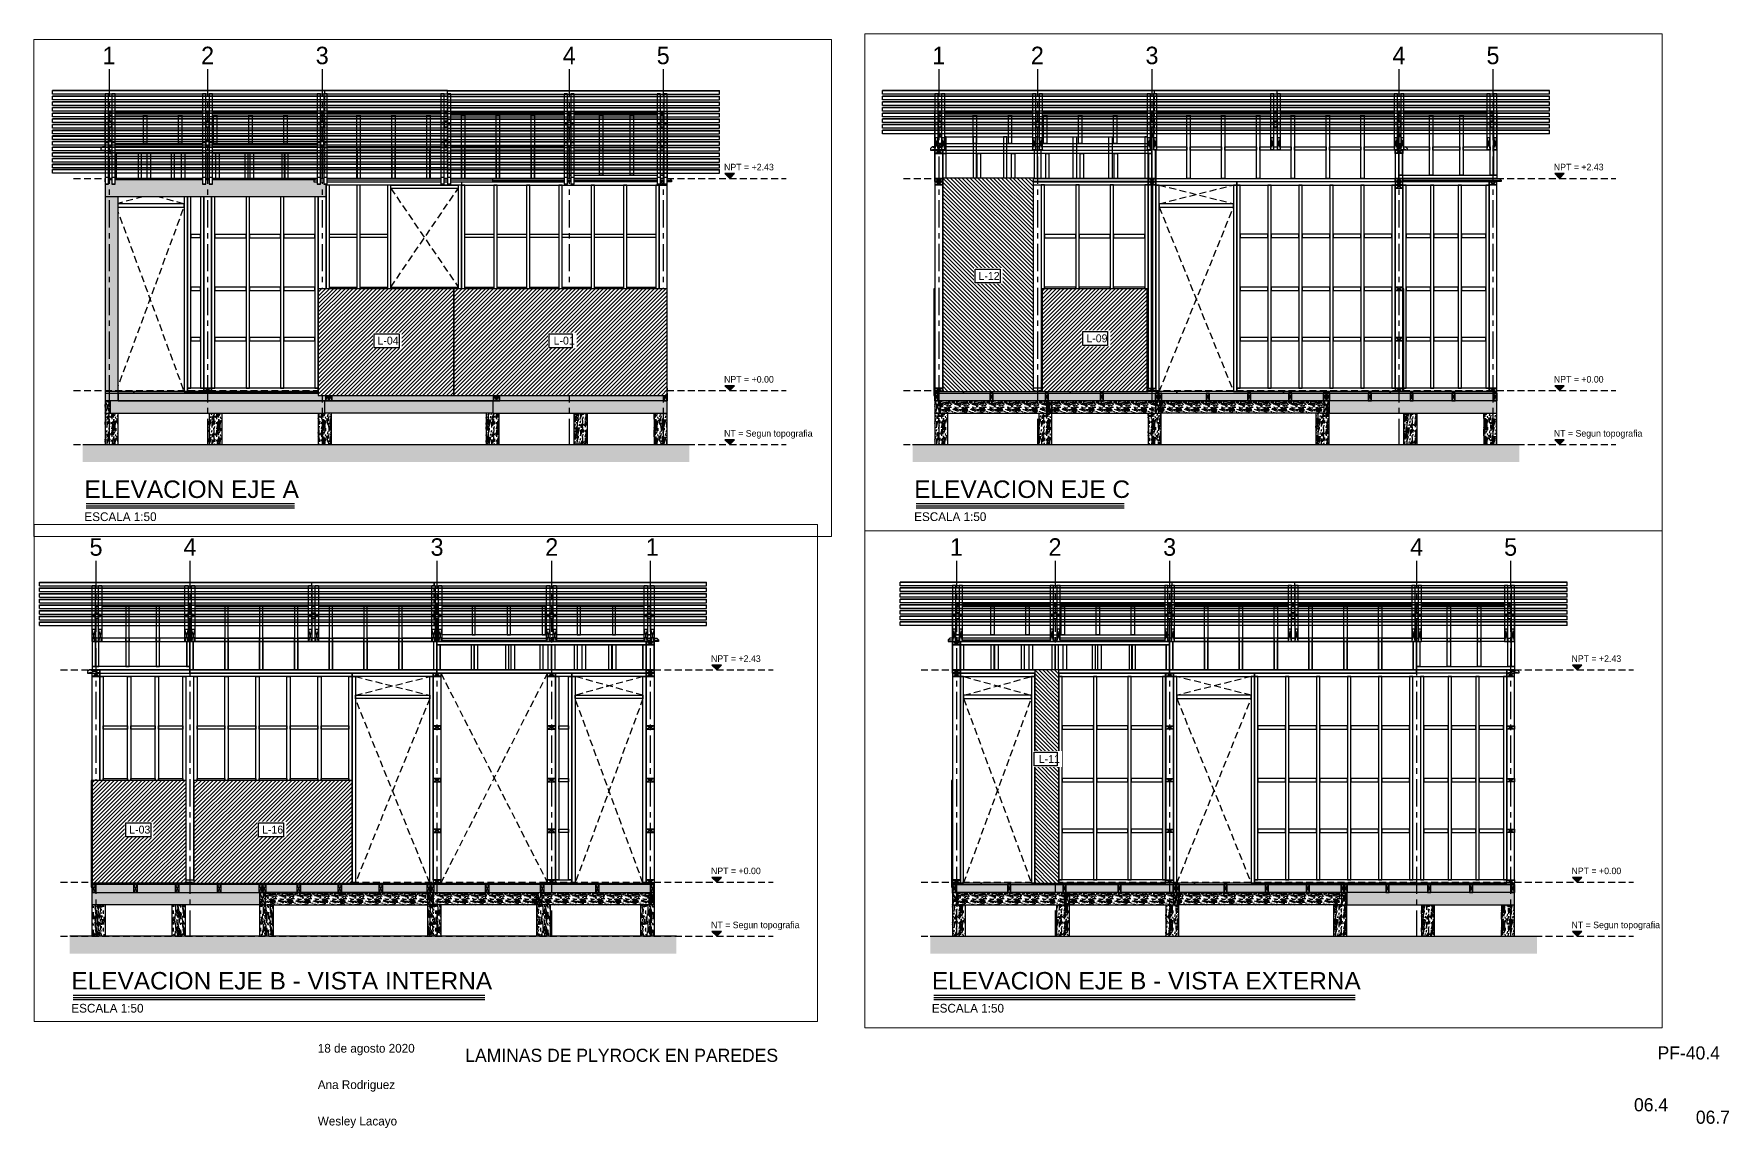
# Paper-space layout 'PT-06.4' of a CAD drawing. Header units: millimetres. Extents: x 91.4 to 130.2, y 309.4 to 334.4.
# The model-space entities are those that its viewports show. They can reach past a viewport. Long polylines and large blocks are cut down to what shows.
import ezdxf
from ezdxf.enums import TextEntityAlignment as Align

# ---------------------------------------------------------------- set-up
doc = ezdxf.new("R2010")
doc.units = ezdxf.units.MM
doc.set_wipeout_variables(frame=1)
doc.linetypes.add('CENTER', pattern=[2, 1.25, -0.25, 0.25, -0.25])
doc.linetypes.add('HIDDEN2', pattern=[4.7625, 3.175, -1.5875])
for name, color, linetype in [('ALFAJIA', 3, 'Continuous'), ('CLAVADORES', 1, 'Continuous'), ('EJES', 2, 'CENTER'), ('EJES @ 0.5', 2, 'CENTER'), ('NIVELES', 2, 'Continuous'), ('NIVELES @ 0.5', 2, 'Continuous'), ('PANELES PARED', 2, 'Continuous'), ('PILOTES', 2, 'Continuous'), ('PROYECCION PANEL', 6, 'Continuous'), ('PZA', 3, 'Continuous'), ('TEXTO', 2, 'Continuous'), ('TEXTO @ 0.5', 2, 'Continuous'), ('TEXTOS TITULOS @ 0.5', 3, 'Continuous'), ('VIGAS DE PISO', 2, 'Continuous')]:
    doc.layers.add(name, color=color, linetype=linetype)
doc.styles.add('century gothic', font='GOTHIC.TTF')
doc.styles.add('century gothic smc', font='GOTHIC.TTF')
doc.styles.add('NOTAS', font='GOTHIC.TTF')
doc.styles.add('SMCtitulos', font='sanss___.ttf')
doc.styles.get("Standard").update_dxf_attribs({"font": 'arial.ttf'})
pattern_1 = [(0, (102.28992, 23.7031), (0, 0.2), [0.04, -0.16]), (8.9726, (102.291915, 23.595096), (1.200000005876, 0.199999525118), [0.0384708, -3.8086058]), (5.7105, (102.289915, 23.607096), (1.800000034755, 0.19999710144), [0.0401996, -1.9697752]), (344.5779, (102.289915, 23.667096), (2.1999999038893, -0.5999974677634), [0.0601664, -5.9564754]), (353.6599, (102.293915, 23.733096), (0.200000063208, 4.086e-07), [0.0362216, -1.7748552]), (345.0686, (102.299915, 23.619096), (0.799999998317, -0.199999673879), [0.0310484, -3.0737864]), (348.6901, (102.229915, 23.735096), (0.2000000583, 7.413e-08), [0.0815844, -0.9382194]), (5.7105, (102.291915, 23.577096), (1.800000034755, 0.19999710144), [0.0200998, -1.989875]), (0, (102.28992, 23.6611), (0, 0.2), [0.02, -0.18]), (0, (102.24992, 23.6851), (0, 0.2), [0.06, -0.14]), (11.3099, (102.289915, 23.715096), (0.79999995433, 0.19999948721), [0.020396, -0.9994078]), (2.7263, (102.269915, 23.641096), (4.0000000589947, 0.1999992035454), [0.0420476, -4.1627116]), (352.4054, (102.279915, 23.635096), (1.599999971597, -0.19999873671), [0.0302654, -2.9962834]), (0, (102.26992, 23.5591), (0, 0.2), [0.04, -0.16]), (358.8309, (102.2499153, 23.549096), (0.2000000366479, 1.5360345e-07), [0.0980204, -9.70402]), (0, (102.24992, 23.6991), (0, 0.2), [0.02, -0.18]), (0, (102.26992, 23.7151), (0, 0.2), [0.02, -0.18]), (0, (102.17992, 23.7331), (0, 0.2), [0.03, -0.17]), (350.5377, (102.233915, 23.743096), (0.200000015444, 7.752e-08), [0.0608276, -1.1557248]), (0, (102.16992, 23.7431), (0, 0.2), [0.04, -0.16]), (0, (102.14792, 23.5631), (0, 0.2), [0.022, -0.178]), (0, (102.24992, 23.5731), (0, 0.2), [0.02, -0.18]), (0, (102.14792, 23.5791), (0, 0.2), [0.042, -0.158]), (5.4403, (102.249915, 23.591096), (1.9999999402303, 0.199998956714), [0.04219, -4.1768144]), (0, (102.25192, 23.6071), (0, 0.2), [0.038, -0.162]), (0, (102.14792, 23.6111), (0, 0.2), [0.022, -0.178]), (358.8309, (102.1719153, 23.643096), (0.2000000366479, 1.5360345e-07), [0.0980204, -9.70402]), (0, (102.18992, 23.6611), (0, 0.2), [0.02, -0.18]), (0, (102.16992, 23.6671), (0, 0.2), [0.02, -0.18]), (0, (102.24992, 23.6671), (0, 0.2), [0.04, -0.16]), (0, (102.20992, 23.6711), (0, 0.2), [0.02, -0.18]), (0, (102.16992, 23.6951), (0, 0.2), [0.04, -0.16]), (19.6538, (102.223915, 23.611096), (2.200000050424, 0.79999891494), [0.0297322, -2.9434812]), (11.3099, (102.189915, 23.667096), (0.79999995433, 0.19999948721), [0.020396, -0.9994078]), (11.3099, (102.269915, 23.657096), (0.79999995433, 0.19999948721), [0.020396, -0.9994078]), (5.7105, (102.209915, 23.733096), (1.800000034755, 0.19999710144), [0.0200998, -1.989875]), (349.6952, (102.147915, 23.747096), (1.199999995396, -0.19999893933), [0.0223606, -2.213707]), (348.6901, (102.169915, 23.563096), (0.2000000583, 7.413e-08), [0.020396, -0.9994078]), (90, (102.18992, 23.5591), (-0.2, 1e-17), [0, -0.2]), (346.6076, (102.147915, 23.671096), (3.400000044994, -0.7999939065965), [0.043174, -4.2742308]), (11.3099, (102.269915, 23.699096), (0.79999995433, 0.19999948721), [0.020396, -0.9994078]), (10.3048, (102.269915, 23.573096), (0.999999957606, 0.199999208868), [0.0223606, -2.213707]), (348.6901, (102.209915, 23.661096), (0.2000000583, 7.413e-08), [0.020396, -0.9994078]), (348.6901, (102.229915, 23.671096), (0.2000000583, 7.413e-08), [0.020396, -0.9994078]), (341.5651, (102.147915, 23.651096), (0.19999995825, 2.3367e-07), [0.0252982, -0.6071572]), (345.9638, (102.169915, 23.719096), (0.19999992115, 2.4875e-07), [0.0824622, -0.7421588]), (343.3008, (102.209915, 23.733096), (1.399999991533, -0.39999874641), [0.0626418, -2.025419]), (0, (102.20992, 23.7431), (0, 0.2), [0.024, -0.176]), (345.9638, (102.189915, 23.579096), (0.19999992115, 2.4875e-07), [0.0824622, -0.7421588]), (345.9638, (102.169915, 23.593096), (0.19999992115, 2.4875e-07), [0.0824622, -0.7421588]), (345.9638, (102.169915, 23.611096), (0.19999992115, 2.4875e-07), [0.0824622, -0.7421588]), (349.6952, (102.147915, 23.699096), (1.199999995396, -0.19999893933), [0.0223606, -2.213707]), (345.9638, (102.209915, 23.695096), (0.19999992115, 2.4875e-07), [0.041231, -0.78339]), (349.6952, (102.147915, 23.635096), (1.199999995396, -0.19999893933), [0.0223606, -2.213707]), (357.6141, (102.251915, 23.621096), (0.199999989185, 2.452822e-07), [0.0480416, -4.756123]), (349.6952, (102.229915, 23.657096), (1.199999995396, -0.19999893933), [0.0223606, -2.213707]), (12.5288, (102.251915, 23.653096), (0.800000095695, 0.199999860747), [0.018439, -1.8254698]), (349.5626, (102.1479153, 23.625096), (2.199999936494, -0.3999970687047), [0.0772788, -7.650591]), (351.8699, (102.223915, 23.611096), (0.199999892184, -4.835e-08), [0.0282842, -1.3859292]), (4.7636, (102.169915, 23.631096), (2.199999989955, 0.199998289923), [0.0481664, -2.3601524]), (0, (102.21792, 23.6351), (0, 0.2), [0.062, -0.138]), (344.7449, (102.147915, 23.725096), (0.799999942428, -0.199999664289), [0.0228036, -2.2575472]), (350.5377, (102.189915, 23.559096), (0.200000015444, 7.752e-08), [0.0608276, -1.1557248]), (340.0169, (102.147915, 23.601096), (0.599999976081, -0.19999986488), [0.0234094, -2.3175304]), (0, (102.30992, 23.7191), (0, 0.2), [0.01, -0.19]), (0, (102.30992, 23.6311), (0, 0.2), [0.02, -0.18]), (11.3099, (102.309915, 23.559096), (0.79999995433, 0.19999948721), [0.020396, -0.9994078]), (0, (102.31192, 23.5791), (0, 0.2), [0.036, -0.164]), (343.3008, (102.309915, 23.685096), (1.399999991533, -0.39999874641), [0.0208806, -2.0671802]), (348.0207, (102.3119153, 23.643096), (3.7999999222511, -0.8002195416064), [0.0368014, -6.7101288]), (90, (102.30992, 23.5591), (-0.2, 1e-17), [0, -0.2]), (0, (102.32992, 23.5631), (0, 0.2), [0.018, -0.182]), (0, (102.32992, 23.6011), (0, 0.2), [0.018, -0.182]), (0, (102.32992, 23.6111), (0, 0.2), [0.018, -0.182]), (336.0376, (102.329915, 23.679096), (1.400000005486, -0.599997330343), [0.0196978, -1.9500724]), (348.5163, (102.3299153, 23.703096), (0.99999999677376, -0.2000310941214), [0.0183676, -13.043105]), (341.5651, (102.329915, 23.631096), (0.19999995825, 2.3367e-07), [0.0189736, -0.6134816]), (347.4712, (102.329915, 23.729096), (1.000000064082, -0.19999992061), [0.018439, -1.8254698])]
pattern_2 = [(45, (116.85594, 16.842314), (7e-18, 0.08980256121), [0.0635, -0.0635]), (45, (116.8391, 16.85915), (7e-18, 0.08980256121), [0.0635, -0.0635]), (45, (116.82226, 16.87599), (7e-18, 0.08980256121), [0.0635, -0.0635]), (135, (116.82226, 16.887215), (-0.08980256121, 7e-18), [0.0635, -0.0635]), (135, (116.8391, 16.90405), (-0.08980256121, 7e-18), [0.0635, -0.0635]), (135, (116.85594, 16.92089), (-0.08980256121, 7e-18), [0.0635, -0.0635])]
pattern_3 = [(0, (102.28992, 16.99831), (0, 0.2), [0.04, -0.16]), (8.9726, (102.291915, 16.890314), (1.200000005876, 0.199999525118), [0.0384708, -3.8086058]), (5.7105, (102.289915, 16.902314), (1.800000034755, 0.19999710144), [0.0401996, -1.9697752]), (344.5779, (102.289915, 16.9623136), (2.1999999038893, -0.5999974677634), [0.0601664, -5.9564754]), (353.6599, (102.293915, 17.028314), (0.200000063208, 4.086e-07), [0.0362216, -1.7748552]), (345.0686, (102.299915, 16.914314), (0.799999998317, -0.199999673879), [0.0310484, -3.0737864]), (348.6901, (102.229915, 17.030314), (0.2000000583, 7.413e-08), [0.0815844, -0.9382194]), (5.7105, (102.291915, 16.872314), (1.800000034755, 0.19999710144), [0.0200998, -1.989875]), (0, (102.28992, 16.95631), (0, 0.2), [0.02, -0.18]), (0, (102.24992, 16.98031), (0, 0.2), [0.06, -0.14]), (11.3099, (102.289915, 17.010314), (0.79999995433, 0.19999948721), [0.020396, -0.9994078]), (2.7263, (102.269915, 16.936314), (4.0000000589947, 0.1999992035454), [0.0420476, -4.1627116]), (352.4054, (102.279915, 16.930314), (1.599999971597, -0.19999873671), [0.0302654, -2.9962834]), (0, (102.26992, 16.85431), (0, 0.2), [0.04, -0.16]), (358.8309, (102.2499153, 16.8443136), (0.2000000366479, 1.5360345e-07), [0.0980204, -9.70402]), (0, (102.24992, 16.99431), (0, 0.2), [0.02, -0.18]), (0, (102.26992, 17.01031), (0, 0.2), [0.02, -0.18]), (0, (102.17992, 17.02831), (0, 0.2), [0.03, -0.17]), (350.5377, (102.233915, 17.038314), (0.200000015444, 7.752e-08), [0.0608276, -1.1557248]), (0, (102.16992, 17.03831), (0, 0.2), [0.04, -0.16]), (0, (102.14792, 16.85831), (0, 0.2), [0.022, -0.178]), (0, (102.24992, 16.86831), (0, 0.2), [0.02, -0.18]), (0, (102.14792, 16.87431), (0, 0.2), [0.042, -0.158]), (5.4403, (102.249915, 16.886314), (1.9999999402303, 0.199998956714), [0.04219, -4.1768144]), (0, (102.25192, 16.90231), (0, 0.2), [0.038, -0.162]), (0, (102.14792, 16.90631), (0, 0.2), [0.022, -0.178]), (358.8309, (102.1719153, 16.9383136), (0.2000000366479, 1.5360345e-07), [0.0980204, -9.70402]), (0, (102.18992, 16.95631), (0, 0.2), [0.02, -0.18]), (0, (102.16992, 16.96231), (0, 0.2), [0.02, -0.18]), (0, (102.24992, 16.96231), (0, 0.2), [0.04, -0.16]), (0, (102.20992, 16.96631), (0, 0.2), [0.02, -0.18]), (0, (102.16992, 16.99031), (0, 0.2), [0.04, -0.16]), (19.6538, (102.223915, 16.906314), (2.200000050424, 0.79999891494), [0.0297322, -2.9434812]), (11.3099, (102.189915, 16.962314), (0.79999995433, 0.19999948721), [0.020396, -0.9994078]), (11.3099, (102.269915, 16.952314), (0.79999995433, 0.19999948721), [0.020396, -0.9994078]), (5.7105, (102.209915, 17.028314), (1.800000034755, 0.19999710144), [0.0200998, -1.989875]), (349.6952, (102.147915, 17.042314), (1.199999995396, -0.19999893933), [0.0223606, -2.213707]), (348.6901, (102.169915, 16.858314), (0.2000000583, 7.413e-08), [0.020396, -0.9994078]), (90, (102.18992, 16.85431), (-0.2, 1e-17), [0, -0.2]), (346.6076, (102.147915, 16.966314), (3.400000044994, -0.7999939065965), [0.043174, -4.2742308]), (11.3099, (102.269915, 16.994314), (0.79999995433, 0.19999948721), [0.020396, -0.9994078]), (10.3048, (102.269915, 16.868314), (0.999999957606, 0.199999208868), [0.0223606, -2.213707]), (348.6901, (102.209915, 16.956314), (0.2000000583, 7.413e-08), [0.020396, -0.9994078]), (348.6901, (102.229915, 16.966314), (0.2000000583, 7.413e-08), [0.020396, -0.9994078]), (341.5651, (102.147915, 16.946314), (0.19999995825, 2.3367e-07), [0.0252982, -0.6071572]), (345.9638, (102.169915, 17.014314), (0.19999992115, 2.4875e-07), [0.0824622, -0.7421588]), (343.3008, (102.209915, 17.028314), (1.399999991533, -0.39999874641), [0.0626418, -2.025419]), (0, (102.20992, 17.03831), (0, 0.2), [0.024, -0.176]), (345.9638, (102.189915, 16.874314), (0.19999992115, 2.4875e-07), [0.0824622, -0.7421588]), (345.9638, (102.169915, 16.888314), (0.19999992115, 2.4875e-07), [0.0824622, -0.7421588]), (345.9638, (102.169915, 16.906314), (0.19999992115, 2.4875e-07), [0.0824622, -0.7421588]), (349.6952, (102.147915, 16.994314), (1.199999995396, -0.19999893933), [0.0223606, -2.213707]), (345.9638, (102.209915, 16.990314), (0.19999992115, 2.4875e-07), [0.041231, -0.78339]), (349.6952, (102.147915, 16.930314), (1.199999995396, -0.19999893933), [0.0223606, -2.213707]), (357.6141, (102.251915, 16.916314), (0.199999989185, 2.452822e-07), [0.0480416, -4.756123]), (349.6952, (102.229915, 16.952314), (1.199999995396, -0.19999893933), [0.0223606, -2.213707]), (12.5288, (102.251915, 16.948314), (0.800000095695, 0.199999860747), [0.018439, -1.8254698]), (349.5626, (102.1479153, 16.9203136), (2.199999936494, -0.3999970687047), [0.0772788, -7.650591]), (351.8699, (102.223915, 16.906314), (0.199999892184, -4.835e-08), [0.0282842, -1.3859292]), (4.7636, (102.169915, 16.926314), (2.199999989955, 0.199998289923), [0.0481664, -2.3601524]), (0, (102.21792, 16.93031), (0, 0.2), [0.062, -0.138]), (344.7449, (102.147915, 17.020314), (0.799999942428, -0.199999664289), [0.0228036, -2.2575472]), (350.5377, (102.189915, 16.854314), (0.200000015444, 7.752e-08), [0.0608276, -1.1557248]), (340.0169, (102.147915, 16.896314), (0.599999976081, -0.19999986488), [0.0234094, -2.3175304]), (0, (102.30992, 17.01431), (0, 0.2), [0.01, -0.19]), (0, (102.30992, 16.92631), (0, 0.2), [0.02, -0.18]), (11.3099, (102.309915, 16.854314), (0.79999995433, 0.19999948721), [0.020396, -0.9994078]), (0, (102.31192, 16.87431), (0, 0.2), [0.036, -0.164]), (343.3008, (102.309915, 16.980314), (1.399999991533, -0.39999874641), [0.0208806, -2.0671802]), (348.0207, (102.3119153, 16.9383136), (3.7999999222511, -0.8002195416064), [0.0368014, -6.7101288]), (90, (102.30992, 16.85431), (-0.2, 1e-17), [0, -0.2]), (0, (102.32992, 16.85831), (0, 0.2), [0.018, -0.182]), (0, (102.32992, 16.89631), (0, 0.2), [0.018, -0.182]), (0, (102.32992, 16.90631), (0, 0.2), [0.018, -0.182]), (336.0376, (102.329915, 16.974314), (1.400000005486, -0.599997330343), [0.0196978, -1.9500724]), (348.5163, (102.3299153, 16.9983136), (0.99999999677376, -0.2000310941214), [0.0183676, -13.043105]), (341.5651, (102.329915, 16.926314), (0.19999995825, 2.3367e-07), [0.0189736, -0.6134816]), (347.4712, (102.329915, 17.024314), (1.000000064082, -0.19999992061), [0.018439, -1.8254698])]
pattern_4 = [(0, (101.04072, 16.99831), (0, 0.2), [0.04, -0.16]), (8.9726, (101.042715, 16.890314), (1.200000005876, 0.199999525118), [0.0384708, -3.8086058]), (5.7105, (101.040715, 16.902314), (1.800000034755, 0.19999710144), [0.0401996, -1.9697752]), (344.5779, (101.040715, 16.9623136), (2.1999999038893, -0.5999974677634), [0.0601664, -5.9564754]), (353.6599, (101.044715, 17.028314), (0.200000063208, 4.086e-07), [0.0362216, -1.7748552]), (345.0686, (101.050715, 16.914314), (0.799999998317, -0.199999673879), [0.0310484, -3.0737864]), (348.6901, (100.980715, 17.030314), (0.2000000583, 7.413e-08), [0.0815844, -0.9382194]), (5.7105, (101.042715, 16.872314), (1.800000034755, 0.19999710144), [0.0200998, -1.989875]), (0, (101.04072, 16.95631), (0, 0.2), [0.02, -0.18]), (0, (101.00072, 16.98031), (0, 0.2), [0.06, -0.14]), (11.3099, (101.040715, 17.010314), (0.79999995433, 0.19999948721), [0.020396, -0.9994078]), (2.7263, (101.020715, 16.936314), (4.0000000589947, 0.1999992035454), [0.0420476, -4.1627116]), (352.4054, (101.030715, 16.930314), (1.599999971597, -0.19999873671), [0.0302654, -2.9962834]), (0, (101.02072, 16.85431), (0, 0.2), [0.04, -0.16]), (358.8309, (101.0007153, 16.8443136), (0.2000000366479, 1.5360345e-07), [0.0980204, -9.70402]), (0, (101.00072, 16.99431), (0, 0.2), [0.02, -0.18]), (0, (101.02072, 17.01031), (0, 0.2), [0.02, -0.18]), (0, (100.93072, 17.02831), (0, 0.2), [0.03, -0.17]), (350.5377, (100.984715, 17.038314), (0.200000015444, 7.752e-08), [0.0608276, -1.1557248]), (0, (100.92072, 17.03831), (0, 0.2), [0.04, -0.16]), (0, (100.89872, 16.85831), (0, 0.2), [0.022, -0.178]), (0, (101.00072, 16.86831), (0, 0.2), [0.02, -0.18]), (0, (100.89872, 16.87431), (0, 0.2), [0.042, -0.158]), (5.4403, (101.000715, 16.886314), (1.9999999402303, 0.199998956714), [0.04219, -4.1768144]), (0, (101.00272, 16.90231), (0, 0.2), [0.038, -0.162]), (0, (100.89872, 16.90631), (0, 0.2), [0.022, -0.178]), (358.8309, (100.9227153, 16.9383136), (0.2000000366479, 1.5360345e-07), [0.0980204, -9.70402]), (0, (100.94072, 16.95631), (0, 0.2), [0.02, -0.18]), (0, (100.92072, 16.96231), (0, 0.2), [0.02, -0.18]), (0, (101.00072, 16.96231), (0, 0.2), [0.04, -0.16]), (0, (100.96072, 16.96631), (0, 0.2), [0.02, -0.18]), (0, (100.92072, 16.99031), (0, 0.2), [0.04, -0.16]), (19.6538, (100.974715, 16.906314), (2.200000050424, 0.79999891494), [0.0297322, -2.9434812]), (11.3099, (100.940715, 16.962314), (0.79999995433, 0.19999948721), [0.020396, -0.9994078]), (11.3099, (101.020715, 16.952314), (0.79999995433, 0.19999948721), [0.020396, -0.9994078]), (5.7105, (100.960715, 17.028314), (1.800000034755, 0.19999710144), [0.0200998, -1.989875]), (349.6952, (100.898715, 17.042314), (1.199999995396, -0.19999893933), [0.0223606, -2.213707]), (348.6901, (100.920715, 16.858314), (0.2000000583, 7.413e-08), [0.020396, -0.9994078]), (90, (100.94072, 16.85431), (-0.2, 1e-17), [0, -0.2]), (346.6076, (100.898715, 16.966314), (3.400000044994, -0.7999939065965), [0.043174, -4.2742308]), (11.3099, (101.020715, 16.994314), (0.79999995433, 0.19999948721), [0.020396, -0.9994078]), (10.3048, (101.020715, 16.868314), (0.999999957606, 0.199999208868), [0.0223606, -2.213707]), (348.6901, (100.960715, 16.956314), (0.2000000583, 7.413e-08), [0.020396, -0.9994078]), (348.6901, (100.980715, 16.966314), (0.2000000583, 7.413e-08), [0.020396, -0.9994078]), (341.5651, (100.898715, 16.946314), (0.19999995825, 2.3367e-07), [0.0252982, -0.6071572]), (345.9638, (100.920715, 17.014314), (0.19999992115, 2.4875e-07), [0.0824622, -0.7421588]), (343.3008, (100.960715, 17.028314), (1.399999991533, -0.39999874641), [0.0626418, -2.025419]), (0, (100.96072, 17.03831), (0, 0.2), [0.024, -0.176]), (345.9638, (100.940715, 16.874314), (0.19999992115, 2.4875e-07), [0.0824622, -0.7421588]), (345.9638, (100.920715, 16.888314), (0.19999992115, 2.4875e-07), [0.0824622, -0.7421588]), (345.9638, (100.920715, 16.906314), (0.19999992115, 2.4875e-07), [0.0824622, -0.7421588]), (349.6952, (100.898715, 16.994314), (1.199999995396, -0.19999893933), [0.0223606, -2.213707]), (345.9638, (100.960715, 16.990314), (0.19999992115, 2.4875e-07), [0.041231, -0.78339]), (349.6952, (100.898715, 16.930314), (1.199999995396, -0.19999893933), [0.0223606, -2.213707]), (357.6141, (101.002715, 16.916314), (0.199999989185, 2.452822e-07), [0.0480416, -4.756123]), (349.6952, (100.980715, 16.952314), (1.199999995396, -0.19999893933), [0.0223606, -2.213707]), (12.5288, (101.002715, 16.948314), (0.800000095695, 0.199999860747), [0.018439, -1.8254698]), (349.5626, (100.8987153, 16.9203136), (2.199999936494, -0.3999970687047), [0.0772788, -7.650591]), (351.8699, (100.974715, 16.906314), (0.199999892184, -4.835e-08), [0.0282842, -1.3859292]), (4.7636, (100.920715, 16.926314), (2.199999989955, 0.199998289923), [0.0481664, -2.3601524]), (0, (100.96872, 16.93031), (0, 0.2), [0.062, -0.138]), (344.7449, (100.898715, 17.020314), (0.799999942428, -0.199999664289), [0.0228036, -2.2575472]), (350.5377, (100.940715, 16.854314), (0.200000015444, 7.752e-08), [0.0608276, -1.1557248]), (340.0169, (100.898715, 16.896314), (0.599999976081, -0.19999986488), [0.0234094, -2.3175304]), (0, (101.06072, 17.01431), (0, 0.2), [0.01, -0.19]), (0, (101.06072, 16.92631), (0, 0.2), [0.02, -0.18]), (11.3099, (101.060715, 16.854314), (0.79999995433, 0.19999948721), [0.020396, -0.9994078]), (0, (101.06272, 16.87431), (0, 0.2), [0.036, -0.164]), (343.3008, (101.060715, 16.980314), (1.399999991533, -0.39999874641), [0.0208806, -2.0671802]), (348.0207, (101.0627153, 16.9383136), (3.7999999222511, -0.8002195416064), [0.0368014, -6.7101288]), (90, (101.06072, 16.85431), (-0.2, 1e-17), [0, -0.2]), (0, (101.08072, 16.85831), (0, 0.2), [0.018, -0.182]), (0, (101.08072, 16.89631), (0, 0.2), [0.018, -0.182]), (0, (101.08072, 16.90631), (0, 0.2), [0.018, -0.182]), (336.0376, (101.080715, 16.974314), (1.400000005486, -0.599997330343), [0.0196978, -1.9500724]), (348.5163, (101.0807153, 16.9983136), (0.99999999677376, -0.2000310941214), [0.0183676, -13.043105]), (341.5651, (101.080715, 16.926314), (0.19999995825, 2.3367e-07), [0.0189736, -0.6134816]), (347.4712, (101.080715, 17.024314), (1.000000064082, -0.19999992061), [0.018439, -1.8254698])]
pattern_5 = [(0, (102.28992, 9.49397), (0, 0.2), [0.04, -0.16]), (8.9726, (102.291915, 9.385967), (1.200000005876, 0.199999525118), [0.0384708, -3.8086058]), (5.7105, (102.289915, 9.397967), (1.800000034755, 0.19999710144), [0.0401996, -1.9697752]), (344.5779, (102.289915, 9.4579665), (2.1999999038893, -0.5999974677634), [0.0601664, -5.9564754]), (353.6599, (102.293915, 9.523967), (0.200000063208, 4.086e-07), [0.0362216, -1.7748552]), (345.0686, (102.299915, 9.409967), (0.799999998317, -0.199999673879), [0.0310484, -3.0737864]), (348.6901, (102.229915, 9.525967), (0.2000000583, 7.413e-08), [0.0815844, -0.9382194]), (5.7105, (102.291915, 9.367967), (1.800000034755, 0.19999710144), [0.0200998, -1.989875]), (0, (102.28992, 9.45197), (0, 0.2), [0.02, -0.18]), (0, (102.24992, 9.47597), (0, 0.2), [0.06, -0.14]), (11.3099, (102.289915, 9.505967), (0.79999995433, 0.19999948721), [0.020396, -0.9994078]), (2.7263, (102.269915, 9.4319665), (4.0000000589947, 0.1999992035454), [0.0420476, -4.1627116]), (352.4054, (102.279915, 9.425967), (1.599999971597, -0.19999873671), [0.0302654, -2.9962834]), (0, (102.26992, 9.34997), (0, 0.2), [0.04, -0.16]), (358.8309, (102.2499153, 9.3399665), (0.2000000366479, 1.5360345e-07), [0.0980204, -9.70402]), (0, (102.24992, 9.48997), (0, 0.2), [0.02, -0.18]), (0, (102.26992, 9.50597), (0, 0.2), [0.02, -0.18]), (0, (102.17992, 9.52397), (0, 0.2), [0.03, -0.17]), (350.5377, (102.233915, 9.533967), (0.200000015444, 7.752e-08), [0.0608276, -1.1557248]), (0, (102.16992, 9.53397), (0, 0.2), [0.04, -0.16]), (0, (102.14792, 9.35397), (0, 0.2), [0.022, -0.178]), (0, (102.24992, 9.36397), (0, 0.2), [0.02, -0.18]), (0, (102.14792, 9.36997), (0, 0.2), [0.042, -0.158]), (5.4403, (102.249915, 9.3819665), (1.9999999402303, 0.199998956714), [0.04219, -4.1768144]), (0, (102.25192, 9.39797), (0, 0.2), [0.038, -0.162]), (0, (102.14792, 9.40197), (0, 0.2), [0.022, -0.178]), (358.8309, (102.1719153, 9.4339665), (0.2000000366479, 1.5360345e-07), [0.0980204, -9.70402]), (0, (102.18992, 9.45197), (0, 0.2), [0.02, -0.18]), (0, (102.16992, 9.45797), (0, 0.2), [0.02, -0.18]), (0, (102.24992, 9.45797), (0, 0.2), [0.04, -0.16]), (0, (102.20992, 9.46197), (0, 0.2), [0.02, -0.18]), (0, (102.16992, 9.48597), (0, 0.2), [0.04, -0.16]), (19.6538, (102.223915, 9.401967), (2.200000050424, 0.79999891494), [0.0297322, -2.9434812]), (11.3099, (102.189915, 9.457967), (0.79999995433, 0.19999948721), [0.020396, -0.9994078]), (11.3099, (102.269915, 9.447967), (0.79999995433, 0.19999948721), [0.020396, -0.9994078]), (5.7105, (102.209915, 9.523967), (1.800000034755, 0.19999710144), [0.0200998, -1.989875]), (349.6952, (102.147915, 9.537967), (1.199999995396, -0.19999893933), [0.0223606, -2.213707]), (348.6901, (102.169915, 9.353967), (0.2000000583, 7.413e-08), [0.020396, -0.9994078]), (90, (102.18992, 9.34997), (-0.2, 1e-17), [0, -0.2]), (346.6076, (102.147915, 9.4619665), (3.400000044994, -0.7999939065965), [0.043174, -4.2742308]), (11.3099, (102.269915, 9.489967), (0.79999995433, 0.19999948721), [0.020396, -0.9994078]), (10.3048, (102.269915, 9.363967), (0.999999957606, 0.199999208868), [0.0223606, -2.213707]), (348.6901, (102.209915, 9.451967), (0.2000000583, 7.413e-08), [0.020396, -0.9994078]), (348.6901, (102.229915, 9.461967), (0.2000000583, 7.413e-08), [0.020396, -0.9994078]), (341.5651, (102.147915, 9.441967), (0.19999995825, 2.3367e-07), [0.0252982, -0.6071572]), (345.9638, (102.169915, 9.509967), (0.19999992115, 2.4875e-07), [0.0824622, -0.7421588]), (343.3008, (102.209915, 9.523967), (1.399999991533, -0.39999874641), [0.0626418, -2.025419]), (0, (102.20992, 9.53397), (0, 0.2), [0.024, -0.176]), (345.9638, (102.189915, 9.369967), (0.19999992115, 2.4875e-07), [0.0824622, -0.7421588]), (345.9638, (102.169915, 9.383967), (0.19999992115, 2.4875e-07), [0.0824622, -0.7421588]), (345.9638, (102.169915, 9.401967), (0.19999992115, 2.4875e-07), [0.0824622, -0.7421588]), (349.6952, (102.147915, 9.489967), (1.199999995396, -0.19999893933), [0.0223606, -2.213707]), (345.9638, (102.209915, 9.485967), (0.19999992115, 2.4875e-07), [0.041231, -0.78339]), (349.6952, (102.147915, 9.425967), (1.199999995396, -0.19999893933), [0.0223606, -2.213707]), (357.6141, (102.251915, 9.4119665), (0.199999989185, 2.452822e-07), [0.0480416, -4.756123]), (349.6952, (102.229915, 9.447967), (1.199999995396, -0.19999893933), [0.0223606, -2.213707]), (12.5288, (102.251915, 9.443967), (0.800000095695, 0.199999860747), [0.018439, -1.8254698]), (349.5626, (102.1479153, 9.4159665), (2.199999936494, -0.3999970687047), [0.0772788, -7.650591]), (351.8699, (102.223915, 9.401967), (0.199999892184, -4.835e-08), [0.0282842, -1.3859292]), (4.7636, (102.169915, 9.421967), (2.199999989955, 0.199998289923), [0.0481664, -2.3601524]), (0, (102.21792, 9.42597), (0, 0.2), [0.062, -0.138]), (344.7449, (102.147915, 9.515967), (0.799999942428, -0.199999664289), [0.0228036, -2.2575472]), (350.5377, (102.189915, 9.349967), (0.200000015444, 7.752e-08), [0.0608276, -1.1557248]), (340.0169, (102.147915, 9.391967), (0.599999976081, -0.19999986488), [0.0234094, -2.3175304]), (0, (102.30992, 9.50997), (0, 0.2), [0.01, -0.19]), (0, (102.30992, 9.42197), (0, 0.2), [0.02, -0.18]), (11.3099, (102.309915, 9.349967), (0.79999995433, 0.19999948721), [0.020396, -0.9994078]), (0, (102.31192, 9.36997), (0, 0.2), [0.036, -0.164]), (343.3008, (102.309915, 9.475967), (1.399999991533, -0.39999874641), [0.0208806, -2.0671802]), (348.0207, (102.3119153, 9.4339665), (3.7999999222511, -0.8002195416064), [0.0368014, -6.7101288]), (90, (102.30992, 9.34997), (-0.2, 1e-17), [0, -0.2]), (0, (102.32992, 9.35397), (0, 0.2), [0.018, -0.182]), (0, (102.32992, 9.39197), (0, 0.2), [0.018, -0.182]), (0, (102.32992, 9.40197), (0, 0.2), [0.018, -0.182]), (336.0376, (102.329915, 9.469967), (1.400000005486, -0.599997330343), [0.0196978, -1.9500724]), (348.5163, (102.3299153, 9.4939665), (0.99999999677376, -0.2000310941214), [0.0183676, -13.043105]), (341.5651, (102.329915, 9.421967), (0.19999995825, 2.3367e-07), [0.0189736, -0.6134816]), (347.4712, (102.329915, 9.519967), (1.000000064082, -0.19999992061), [0.018439, -1.8254698])]
pattern_6 = [(0, (102.28992, 16.19875), (0, 0.2), [0.04, -0.16]), (8.9726, (102.291915, 16.090749), (1.200000005876, 0.199999525118), [0.0384708, -3.8086058]), (5.7105, (102.289915, 16.102749), (1.800000034755, 0.19999710144), [0.0401996, -1.9697752]), (344.5779, (102.289915, 16.162749), (2.1999999038893, -0.5999974677634), [0.0601664, -5.9564754]), (353.6599, (102.293915, 16.22875), (0.200000063208, 4.086e-07), [0.0362216, -1.7748552]), (345.0686, (102.299915, 16.114749), (0.799999998317, -0.199999673879), [0.0310484, -3.0737864]), (348.6901, (102.229915, 16.23075), (0.2000000583, 7.413e-08), [0.0815844, -0.9382194]), (5.7105, (102.291915, 16.072749), (1.800000034755, 0.19999710144), [0.0200998, -1.989875]), (0, (102.28992, 16.15675), (0, 0.2), [0.02, -0.18]), (0, (102.24992, 16.18075), (0, 0.2), [0.06, -0.14]), (11.3099, (102.289915, 16.21075), (0.79999995433, 0.19999948721), [0.020396, -0.9994078]), (2.7263, (102.269915, 16.136749), (4.0000000589947, 0.1999992035454), [0.0420476, -4.1627116]), (352.4054, (102.279915, 16.130749), (1.599999971597, -0.19999873671), [0.0302654, -2.9962834]), (0, (102.26992, 16.05475), (0, 0.2), [0.04, -0.16]), (358.8309, (102.2499153, 16.044749), (0.2000000366479, 1.5360345e-07), [0.0980204, -9.70402]), (0, (102.24992, 16.19475), (0, 0.2), [0.02, -0.18]), (0, (102.26992, 16.21075), (0, 0.2), [0.02, -0.18]), (0, (102.17992, 16.22875), (0, 0.2), [0.03, -0.17]), (350.5377, (102.233915, 16.23875), (0.200000015444, 7.752e-08), [0.0608276, -1.1557248]), (0, (102.16992, 16.23875), (0, 0.2), [0.04, -0.16]), (0, (102.14792, 16.05875), (0, 0.2), [0.022, -0.178]), (0, (102.24992, 16.06875), (0, 0.2), [0.02, -0.18]), (0, (102.14792, 16.07475), (0, 0.2), [0.042, -0.158]), (5.4403, (102.249915, 16.086749), (1.9999999402303, 0.199998956714), [0.04219, -4.1768144]), (0, (102.25192, 16.10275), (0, 0.2), [0.038, -0.162]), (0, (102.14792, 16.10675), (0, 0.2), [0.022, -0.178]), (358.8309, (102.1719153, 16.138749), (0.2000000366479, 1.5360345e-07), [0.0980204, -9.70402]), (0, (102.18992, 16.15675), (0, 0.2), [0.02, -0.18]), (0, (102.16992, 16.16275), (0, 0.2), [0.02, -0.18]), (0, (102.24992, 16.16275), (0, 0.2), [0.04, -0.16]), (0, (102.20992, 16.16675), (0, 0.2), [0.02, -0.18]), (0, (102.16992, 16.19075), (0, 0.2), [0.04, -0.16]), (19.6538, (102.223915, 16.106749), (2.200000050424, 0.79999891494), [0.0297322, -2.9434812]), (11.3099, (102.189915, 16.16275), (0.79999995433, 0.19999948721), [0.020396, -0.9994078]), (11.3099, (102.269915, 16.15275), (0.79999995433, 0.19999948721), [0.020396, -0.9994078]), (5.7105, (102.209915, 16.228749), (1.800000034755, 0.19999710144), [0.0200998, -1.989875]), (349.6952, (102.147915, 16.242749), (1.199999995396, -0.19999893933), [0.0223606, -2.213707]), (348.6901, (102.169915, 16.05875), (0.2000000583, 7.413e-08), [0.020396, -0.9994078]), (90, (102.18992, 16.05475), (-0.2, 1e-17), [0, -0.2]), (346.6076, (102.147915, 16.166749), (3.400000044994, -0.7999939065965), [0.043174, -4.2742308]), (11.3099, (102.269915, 16.19475), (0.79999995433, 0.19999948721), [0.020396, -0.9994078]), (10.3048, (102.269915, 16.068749), (0.999999957606, 0.199999208868), [0.0223606, -2.213707]), (348.6901, (102.209915, 16.15675), (0.2000000583, 7.413e-08), [0.020396, -0.9994078]), (348.6901, (102.229915, 16.16675), (0.2000000583, 7.413e-08), [0.020396, -0.9994078]), (341.5651, (102.147915, 16.14675), (0.19999995825, 2.3367e-07), [0.0252982, -0.6071572]), (345.9638, (102.169915, 16.21475), (0.19999992115, 2.4875e-07), [0.0824622, -0.7421588]), (343.3008, (102.209915, 16.228749), (1.399999991533, -0.39999874641), [0.0626418, -2.025419]), (0, (102.20992, 16.23875), (0, 0.2), [0.024, -0.176]), (345.9638, (102.189915, 16.07475), (0.19999992115, 2.4875e-07), [0.0824622, -0.7421588]), (345.9638, (102.169915, 16.08875), (0.19999992115, 2.4875e-07), [0.0824622, -0.7421588]), (345.9638, (102.169915, 16.10675), (0.19999992115, 2.4875e-07), [0.0824622, -0.7421588]), (349.6952, (102.147915, 16.194749), (1.199999995396, -0.19999893933), [0.0223606, -2.213707]), (345.9638, (102.209915, 16.19075), (0.19999992115, 2.4875e-07), [0.041231, -0.78339]), (349.6952, (102.147915, 16.130749), (1.199999995396, -0.19999893933), [0.0223606, -2.213707]), (357.6141, (102.251915, 16.116749), (0.199999989185, 2.452822e-07), [0.0480416, -4.756123]), (349.6952, (102.229915, 16.152749), (1.199999995396, -0.19999893933), [0.0223606, -2.213707]), (12.5288, (102.251915, 16.14875), (0.800000095695, 0.199999860747), [0.018439, -1.8254698]), (349.5626, (102.1479153, 16.120749), (2.199999936494, -0.3999970687047), [0.0772788, -7.650591]), (351.8699, (102.223915, 16.10675), (0.199999892184, -4.835e-08), [0.0282842, -1.3859292]), (4.7636, (102.169915, 16.126749), (2.199999989955, 0.199998289923), [0.0481664, -2.3601524]), (0, (102.21792, 16.13075), (0, 0.2), [0.062, -0.138]), (344.7449, (102.147915, 16.220749), (0.799999942428, -0.199999664289), [0.0228036, -2.2575472]), (350.5377, (102.189915, 16.05475), (0.200000015444, 7.752e-08), [0.0608276, -1.1557248]), (340.0169, (102.147915, 16.096749), (0.599999976081, -0.19999986488), [0.0234094, -2.3175304]), (0, (102.30992, 16.21475), (0, 0.2), [0.01, -0.19]), (0, (102.30992, 16.12675), (0, 0.2), [0.02, -0.18]), (11.3099, (102.309915, 16.05475), (0.79999995433, 0.19999948721), [0.020396, -0.9994078]), (0, (102.31192, 16.07475), (0, 0.2), [0.036, -0.164]), (343.3008, (102.309915, 16.180749), (1.399999991533, -0.39999874641), [0.0208806, -2.0671802]), (348.0207, (102.3119153, 16.138749), (3.7999999222511, -0.8002195416064), [0.0368014, -6.7101288]), (90, (102.30992, 16.05475), (-0.2, 1e-17), [0, -0.2]), (0, (102.32992, 16.05875), (0, 0.2), [0.018, -0.182]), (0, (102.32992, 16.09675), (0, 0.2), [0.018, -0.182]), (0, (102.32992, 16.10675), (0, 0.2), [0.018, -0.182]), (336.0376, (102.329915, 16.174749), (1.400000005486, -0.599997330343), [0.0196978, -1.9500724]), (348.5163, (102.3299153, 16.198749), (0.99999999677376, -0.2000310941214), [0.0183676, -13.043105]), (341.5651, (102.329915, 16.12675), (0.19999995825, 2.3367e-07), [0.0189736, -0.6134816]), (347.4712, (102.329915, 16.22475), (1.000000064082, -0.19999992061), [0.018439, -1.8254698])]

psp = doc.layouts.new('PT-06.4')

# ---------------------------------------------------------------- texts
at = {"layer": 'TEXTO', "color": 2, "attachment_point": 1, "style": 'century gothic'}
for s, insert, char_height, width in [('18 de agosto 2020', (97.885, 311.32), 0.2, 3.7301), ('{\\H3.3333x;LAMINAS DE PLYROCK EN PAREDES}', (101.257, 311.209), 0.09, 7.4316), ('PF-40.4', (128.53, 311.263), 0.3, 3.7301), ('Ana Rodriguez', (97.885, 310.487), 0.2, 3.7301), ('06.4', (127.991, 310.077), 0.3, 3.7301), ('Wesley Lacayo', (97.885, 309.654), 0.2, 3.7301), ('06.7', (129.406, 309.793), 0.3, 3.7301)]:
    psp.add_mtext(s, dxfattribs=dict(at, insert=insert, char_height=char_height, width=width))

msp = doc.modelspace()

# ---------------------------------------------------------------- blocks, each defined once
blk = doc.blocks.new('JJ')
at = {"layer": 'PANELES PARED', "color": 250}
for points in [[(19473.395, 4517.58), (19473.395, 4517.618), (19472.175, 4517.618), (19472.175, 4517.58)], [(19472.175, 4515.256), (19472.213, 4515.256), (19472.213, 4517.58), (19472.175, 4517.58)], [(19472.569, 4515.256), (19472.607, 4515.256), (19472.607, 4517.58), (19472.569, 4517.58)], [(19472.963, 4515.256), (19473.001, 4515.256), (19473.001, 4517.58), (19472.963, 4517.58)], [(19473.357, 4515.256), (19473.395, 4515.256), (19473.395, 4517.58), (19473.357, 4517.58)], [(19472.569, 4516.977), (19472.569, 4517.015), (19472.213, 4517.015), (19472.213, 4516.977)], [(19472.963, 4516.977), (19472.963, 4517.015), (19472.607, 4517.015), (19472.607, 4516.977)], [(19473.357, 4516.977), (19473.357, 4517.015), (19473.001, 4517.015), (19473.001, 4516.977)], [(19472.569, 4516.374), (19472.569, 4516.412), (19472.213, 4516.412), (19472.213, 4516.374)], [(19472.963, 4516.374), (19472.963, 4516.412), (19472.607, 4516.412), (19472.607, 4516.374)], [(19473.357, 4516.374), (19473.357, 4516.412), (19473.001, 4516.412), (19473.001, 4516.374)], [(19472.569, 4515.796), (19472.569, 4515.834), (19472.213, 4515.834), (19472.213, 4515.796)], [(19472.963, 4515.796), (19472.963, 4515.834), (19472.607, 4515.834), (19472.607, 4515.796)], [(19473.357, 4515.796), (19473.357, 4515.834), (19473.001, 4515.834), (19473.001, 4515.796)], [(19473.395, 4515.218), (19473.395, 4515.256), (19472.175, 4515.256), (19472.175, 4515.218)]]:
    blk.add_lwpolyline(points, close=True, dxfattribs=at)
blk = doc.blocks.new('JYT')
at = {"layer": 'PANELES PARED', "color": 250}
for points in [[(19468.974, 4494.238), (19468.974, 4494.2), (19466.149, 4494.2), (19466.149, 4494.238)], [(19466.149, 4494.2), (19466.187, 4494.2), (19466.187, 4493.476), (19466.149, 4493.476)], [(19466.547, 4494.2), (19466.585, 4494.2), (19466.585, 4493.476), (19466.547, 4493.476)], [(19466.946, 4494.2), (19466.984, 4494.2), (19466.984, 4493.476), (19466.946, 4493.476)], [(19467.344, 4494.2), (19467.382, 4494.2), (19467.382, 4493.476), (19467.344, 4493.476)], [(19467.742, 4494.2), (19467.78, 4494.2), (19467.78, 4493.476), (19467.742, 4493.476)], [(19468.14, 4494.2), (19468.178, 4494.2), (19468.178, 4493.476), (19468.14, 4493.476)], [(19468.538, 4494.2), (19468.576, 4494.2), (19468.576, 4493.476), (19468.538, 4493.476)], [(19468.936, 4494.2), (19468.974, 4494.2), (19468.974, 4493.476), (19468.936, 4493.476)], [(19470.094, 4494.238), (19470.094, 4494.2), (19468.974, 4494.2), (19468.974, 4494.238)], [(19468.974, 4494.2), (19469.012, 4494.2), (19469.012, 4493.514), (19468.974, 4493.514)], [(19469.322, 4494.2), (19469.36, 4494.2), (19469.36, 4493.514), (19469.322, 4493.514)], [(19469.67, 4494.2), (19469.708, 4494.2), (19469.708, 4493.514), (19469.67, 4493.514)], [(19470.018, 4494.2), (19470.056, 4494.2), (19470.056, 4493.514), (19470.018, 4493.514)], [(19470.056, 4494.2), (19470.094, 4494.2), (19470.094, 4493.514), (19470.056, 4493.514)], [(19466.547, 4493.838), (19466.547, 4493.8), (19466.187, 4493.8), (19466.187, 4493.838)], [(19466.946, 4493.838), (19466.946, 4493.8), (19466.585, 4493.8), (19466.585, 4493.838)], [(19467.344, 4493.838), (19467.344, 4493.8), (19466.984, 4493.8), (19466.984, 4493.838)], [(19467.742, 4493.838), (19467.742, 4493.8), (19467.382, 4493.8), (19467.382, 4493.838)], [(19468.14, 4493.838), (19468.14, 4493.8), (19467.78, 4493.8), (19467.78, 4493.838)], [(19468.538, 4493.838), (19468.538, 4493.8), (19468.178, 4493.8), (19468.178, 4493.838)], [(19468.936, 4493.838), (19468.936, 4493.8), (19468.576, 4493.8), (19468.576, 4493.838)], [(19469.322, 4493.838), (19469.322, 4493.8), (19469.012, 4493.8), (19469.012, 4493.838)], [(19469.67, 4493.838), (19469.67, 4493.8), (19469.36, 4493.8), (19469.36, 4493.838)], [(19470.018, 4493.838), (19470.018, 4493.8), (19469.708, 4493.8), (19469.708, 4493.838)], [(19468.974, 4493.476), (19468.974, 4493.438), (19466.149, 4493.438), (19466.149, 4493.476)], [(19470.094, 4493.514), (19470.094, 4493.476), (19468.974, 4493.476), (19468.974, 4493.514)]]:
    blk.add_lwpolyline(points, close=True, dxfattribs=at)
blk = doc.blocks.new('MJHF')
at = {"layer": 'PANELES PARED', "color": 250}
for p, q in [((19488.221, 4520.735), (19488.131, 4520.697)), ((19488.221, 4520.697), (19488.131, 4520.735)), ((19488.221, 4520.411), (19488.131, 4520.373)), ((19488.221, 4520.373), (19488.131, 4520.411))]:
    blk.add_line(p, q, dxfattribs=at)
for points in [[(19490.615, 4521.173), (19490.615, 4521.135), (19488.131, 4521.135), (19488.131, 4521.173)], [(19488.169, 4520.811), (19488.131, 4520.811), (19488.131, 4521.135), (19488.169, 4521.135)], [(19488.207, 4520.811), (19488.169, 4520.811), (19488.169, 4521.135), (19488.207, 4521.135)], [(19488.609, 4520.811), (19488.571, 4520.811), (19488.571, 4521.135), (19488.609, 4521.135)], [(19489.01, 4520.811), (19488.972, 4520.811), (19488.972, 4521.135), (19489.01, 4521.135)], [(19489.411, 4520.811), (19489.373, 4520.811), (19489.373, 4521.135), (19489.411, 4521.135)], [(19489.812, 4520.811), (19489.774, 4520.811), (19489.774, 4521.135), (19489.812, 4521.135)], [(19490.214, 4520.811), (19490.176, 4520.811), (19490.176, 4521.135), (19490.214, 4521.135)], [(19490.615, 4520.811), (19490.577, 4520.811), (19490.577, 4521.135), (19490.615, 4521.135)], [(19490.615, 4520.811), (19490.615, 4520.773), (19488.131, 4520.773), (19488.131, 4520.811)], [(19488.221, 4520.697), (19488.131, 4520.697), (19488.131, 4520.735), (19488.221, 4520.735)], [(19488.221, 4520.735), (19488.131, 4520.735), (19488.131, 4520.373), (19488.221, 4520.373)], [(19490.615, 4520.735), (19490.615, 4520.697), (19488.221, 4520.697), (19488.221, 4520.735)], [(19488.221, 4520.697), (19488.259, 4520.697), (19488.259, 4520.411), (19488.221, 4520.411)], [(19488.614, 4520.697), (19488.652, 4520.697), (19488.652, 4520.411), (19488.614, 4520.411)], [(19489.007, 4520.697), (19489.045, 4520.697), (19489.045, 4520.411), (19489.007, 4520.411)], [(19489.399, 4520.697), (19489.437, 4520.697), (19489.437, 4520.411), (19489.399, 4520.411)], [(19489.792, 4520.697), (19489.83, 4520.697), (19489.83, 4520.411), (19489.792, 4520.411)], [(19490.184, 4520.697), (19490.222, 4520.697), (19490.222, 4520.411), (19490.184, 4520.411)], [(19490.577, 4520.697), (19490.615, 4520.697), (19490.615, 4520.411), (19490.577, 4520.411)], [(19488.221, 4520.373), (19488.131, 4520.373), (19488.131, 4520.411), (19488.221, 4520.411)], [(19490.615, 4520.411), (19490.615, 4520.373), (19488.221, 4520.373), (19488.221, 4520.411)]]:
    blk.add_lwpolyline(points, close=True, dxfattribs=at)
at = {"layer": 'PZA', "color": 250}
blk.add_lwpolyline([(19488.081, 4520.754), (19488.081, 4520.735), (19490.615, 4520.735), (19490.615, 4520.773), (19488.101, 4520.773), (19488.081, 4520.754)], dxfattribs=at)
blk = doc.blocks.new('OOL')
at = {"layer": 'PANELES PARED', "color": 250}
for points in [[(19461.224, 4511.373), (19461.224, 4511.335), (19464.049, 4511.335), (19464.049, 4511.373)], [(19465.169, 4511.373), (19465.169, 4511.335), (19464.049, 4511.335), (19464.049, 4511.373)], [(19458.741, 4511.335), (19458.741, 4511.297), (19461.224, 4511.297), (19461.224, 4511.335)], [(19458.779, 4511.297), (19458.741, 4511.297), (19458.741, 4511.011), (19458.779, 4511.011)], [(19459.157, 4511.297), (19459.119, 4511.297), (19459.119, 4511.011), (19459.157, 4511.011)], [(19459.535, 4511.297), (19459.497, 4511.297), (19459.497, 4511.011), (19459.535, 4511.011)], [(19459.914, 4511.297), (19459.876, 4511.297), (19459.876, 4511.011), (19459.914, 4511.011)], [(19459.952, 4511.297), (19459.914, 4511.297), (19459.914, 4511.011), (19459.952, 4511.011)], [(19460.376, 4511.297), (19460.338, 4511.297), (19460.338, 4511.011), (19460.376, 4511.011)], [(19460.8, 4511.297), (19460.762, 4511.297), (19460.762, 4511.011), (19460.8, 4511.011)], [(19461.224, 4511.297), (19461.186, 4511.297), (19461.186, 4511.011), (19461.224, 4511.011)], [(19461.262, 4511.335), (19461.224, 4511.335), (19461.224, 4511.011), (19461.262, 4511.011)], [(19461.661, 4511.335), (19461.623, 4511.335), (19461.623, 4511.011), (19461.661, 4511.011)], [(19462.059, 4511.335), (19462.021, 4511.335), (19462.021, 4511.011), (19462.059, 4511.011)], [(19462.457, 4511.335), (19462.419, 4511.335), (19462.419, 4511.011), (19462.457, 4511.011)], [(19462.855, 4511.335), (19462.817, 4511.335), (19462.817, 4511.011), (19462.855, 4511.011)], [(19463.253, 4511.335), (19463.215, 4511.335), (19463.215, 4511.011), (19463.253, 4511.011)], [(19463.651, 4511.335), (19463.613, 4511.335), (19463.613, 4511.011), (19463.651, 4511.011)], [(19464.049, 4511.335), (19464.011, 4511.335), (19464.011, 4511.011), (19464.049, 4511.011)], [(19464.049, 4511.335), (19464.087, 4511.335), (19464.087, 4511.049), (19464.049, 4511.049)], [(19464.397, 4511.335), (19464.435, 4511.335), (19464.435, 4511.049), (19464.397, 4511.049)], [(19464.745, 4511.335), (19464.783, 4511.335), (19464.783, 4511.049), (19464.745, 4511.049)], [(19465.093, 4511.335), (19465.131, 4511.335), (19465.131, 4511.049), (19465.093, 4511.049)], [(19465.131, 4511.335), (19465.169, 4511.335), (19465.169, 4511.049), (19465.131, 4511.049)], [(19458.741, 4511.011), (19458.741, 4510.973), (19461.224, 4510.973), (19461.224, 4511.011)], [(19461.224, 4511.011), (19461.224, 4510.973), (19464.049, 4510.973), (19464.049, 4511.011)], [(19465.169, 4511.049), (19465.169, 4511.011), (19464.049, 4511.011), (19464.049, 4511.049)]]:
    blk.add_lwpolyline(points, close=True, dxfattribs=at)
blk = doc.blocks.new('JK')
at = {"layer": 'PANELES PARED', "color": 8}
for p, q in [((19443.943, 4500.198), (19444.033, 4500.16)), ((19443.943, 4500.16), (19444.033, 4500.198)), ((19445.071, 4500.198), (19445.161, 4500.16)), ((19445.071, 4500.16), (19445.161, 4500.198)), ((19443.943, 4497.836), (19444.033, 4497.798)), ((19443.943, 4497.798), (19444.033, 4497.836)), ((19445.071, 4497.836), (19445.161, 4497.798)), ((19445.071, 4497.798), (19445.161, 4497.836))]:
    blk.add_line(p, q, dxfattribs=at)
at = {"layer": 'PANELES PARED', "color": 8, "linetype": 'HIDDEN2', "ltscale": 0.1}
for p, q in [((19444.071, 4499.946), (19444.846, 4500.16)), ((19444.071, 4500.16), (19444.846, 4499.946)), ((19444.071, 4499.908), (19444.846, 4497.798)), ((19444.071, 4497.798), (19444.846, 4499.908))]:
    blk.add_line(p, q, dxfattribs=at)
at = {"layer": 'PANELES PARED', "color": 8}
for points in [[(19443.943, 4500.16), (19444.033, 4500.16), (19444.033, 4500.198), (19443.943, 4500.198)], [(19443.943, 4497.836), (19444.033, 4497.836), (19444.033, 4500.16), (19443.943, 4500.16)], [(19444.033, 4500.198), (19444.033, 4500.16), (19444.884, 4500.16), (19444.884, 4500.198)], [(19444.071, 4500.16), (19444.033, 4500.16), (19444.033, 4497.798), (19444.071, 4497.798)], [(19444.884, 4500.16), (19444.846, 4500.16), (19444.846, 4497.798), (19444.884, 4497.798)], [(19444.884, 4500.198), (19444.884, 4500.16), (19445.071, 4500.16), (19445.071, 4500.198)], [(19444.922, 4500.16), (19444.884, 4500.16), (19444.884, 4497.836), (19444.922, 4497.836)], [(19445.071, 4500.16), (19445.033, 4500.16), (19445.033, 4497.836), (19445.071, 4497.836)], [(19445.071, 4500.16), (19445.161, 4500.16), (19445.161, 4500.198), (19445.071, 4500.198)], [(19445.071, 4497.836), (19445.161, 4497.836), (19445.161, 4500.16), (19445.071, 4500.16)], [(19444.071, 4499.946), (19444.071, 4499.908), (19444.846, 4499.908), (19444.846, 4499.946)], [(19444.922, 4499.596), (19444.922, 4499.558), (19445.033, 4499.558), (19445.033, 4499.596)], [(19444.922, 4498.993), (19444.922, 4498.955), (19445.033, 4498.955), (19445.033, 4498.993)], [(19444.922, 4498.415), (19444.922, 4498.377), (19445.033, 4498.377), (19445.033, 4498.415)], [(19443.943, 4497.798), (19444.033, 4497.798), (19444.033, 4497.836), (19443.943, 4497.836)], [(19444.884, 4497.836), (19444.884, 4497.798), (19445.071, 4497.798), (19445.071, 4497.836)], [(19445.071, 4497.798), (19445.161, 4497.798), (19445.161, 4497.836), (19445.071, 4497.836)]]:
    blk.add_lwpolyline(points, close=True, dxfattribs=at)
blk = doc.blocks.new('P01')
h = blk.add_hatch()
h.set_pattern_fill('MADERA_03', color=250, scale=0.2, angle=90, pattern_type=2)
h.set_pattern_definition([(90, (-0.156, 0.142), (-0.2, 1e-17), [0.04, -0.16]), (98.9726, (-0.048, 0.144), (-0.199999525118, 1.200000005876), [0.0384708, -3.8086058]), (95.7105, (-0.06, 0.142), (-0.19999710144, 1.800000034755), [0.0401996, -1.9697752]), (74.5779, (-0.12, 0.142), (0.5999974677634, 2.1999999038893), [0.0601664, -5.9564754]), (83.6599, (-0.186, 0.146), (-4.086e-07, 0.200000063208), [0.0362216, -1.7748552]), (75.0686, (-0.072, 0.152), (0.199999673879, 0.799999998317), [0.0310484, -3.0737864]), (78.6901, (-0.188, 0.082), (-7.413e-08, 0.2000000583), [0.0815844, -0.9382194]), (95.7105, (-0.03, 0.144), (-0.19999710144, 1.800000034755), [0.0200998, -1.989875]), (90, (-0.114, 0.142), (-0.2, 1e-17), [0.02, -0.18]), (90, (-0.138, 0.102), (-0.2, 1e-17), [0.06, -0.14]), (101.3099, (-0.168, 0.142), (-0.19999948721, 0.79999995433), [0.020396, -0.9994078]), (92.7263, (-0.094, 0.122), (-0.1999992035454, 4.0000000589947), [0.0420476, -4.1627116]), (82.4054, (-0.088, 0.132), (0.19999873671, 1.599999971597), [0.0302654, -2.9962834]), (90, (-0.012, 0.122), (-0.2, 1e-17), [0.04, -0.16]), (88.8309, (-0.002, 0.102), (-1.5360345e-07, 0.2000000366479), [0.0980204, -9.70402]), (90, (-0.152, 0.102), (-0.2, 1e-17), [0.02, -0.18]), (90, (-0.168, 0.122), (-0.2, 1e-17), [0.02, -0.18]), (90, (-0.186, 0.032), (-0.2, 1e-17), [0.03, -0.17]), (80.5377, (-0.196, 0.086), (-7.752e-08, 0.200000015444), [0.0608276, -1.1557248]), (90, (-0.196, 0.022), (-0.2, 1e-17), [0.04, -0.16]), (90, (-0.016, 1e-18), (-0.2, 1e-17), [0.022, -0.178]), (90, (-0.026, 0.102), (-0.2, 1e-17), [0.02, -0.18]), (90, (-0.032, 2e-18), (-0.2, 1e-17), [0.042, -0.158]), (95.4403, (-0.044, 0.102), (-0.199998956714, 1.9999999402303), [0.04219, -4.1768144]), (90, (-0.06, 0.104), (-0.2, 1e-17), [0.038, -0.162]), (90, (-0.064, 4e-18), (-0.2, 1e-17), [0.022, -0.178]), (88.8309, (-0.096, 0.024), (-1.5360345e-07, 0.2000000366479), [0.0980204, -9.70402]), (90, (-0.114, 0.042), (-0.2, 1e-17), [0.02, -0.18]), (90, (-0.12, 0.022), (-0.2, 1e-17), [0.02, -0.18]), (90, (-0.12, 0.102), (-0.2, 1e-17), [0.04, -0.16]), (90, (-0.124, 0.062), (-0.2, 1e-17), [0.02, -0.18]), (90, (-0.148, 0.022), (-0.2, 1e-17), [0.04, -0.16]), (109.6538, (-0.064, 0.076), (-0.79999891494, 2.200000050424), [0.0297322, -2.9434812]), (101.3099, (-0.12, 0.042), (-0.19999948721, 0.79999995433), [0.020396, -0.9994078]), (101.3099, (-0.11, 0.122), (-0.19999948721, 0.79999995433), [0.020396, -0.9994078]), (95.7105, (-0.186, 0.062), (-0.19999710144, 1.800000034755), [0.0200998, -1.989875]), (79.6952, (-0.2, 1e-17), (0.19999893933, 1.199999995396), [0.0223606, -2.213707]), (78.6901, (-0.016, 0.022), (-7.413e-08, 0.2000000583), [0.020396, -0.9994078]), (180, (-0.012, 0.042), (-2e-17, -0.2), [0, -0.2]), (76.6076, (-0.124, 8e-18), (0.7999939065965, 3.400000044994), [0.043174, -4.2742308]), (101.3099, (-0.152, 0.122), (-0.19999948721, 0.79999995433), [0.020396, -0.9994078]), (100.3048, (-0.026, 0.122), (-0.199999208868, 0.999999957606), [0.0223606, -2.213707]), (78.6901, (-0.114, 0.062), (-7.413e-08, 0.2000000583), [0.020396, -0.9994078]), (78.6901, (-0.124, 0.082), (-7.413e-08, 0.2000000583), [0.020396, -0.9994078]), (71.5651, (-0.104, 6e-18), (-2.3367e-07, 0.19999995825), [0.0252982, -0.6071572]), (75.9638, (-0.172, 0.022), (-2.4875e-07, 0.19999992115), [0.0824622, -0.7421588]), (73.3008, (-0.186, 0.062), (0.39999874641, 1.399999991533), [0.0626418, -2.025419]), (90, (-0.196, 0.062), (-0.2, 1e-17), [0.024, -0.176]), (75.9638, (-0.032, 0.042), (-2.4875e-07, 0.19999992115), [0.0824622, -0.7421588]), (75.9638, (-0.046, 0.022), (-2.4875e-07, 0.19999992115), [0.0824622, -0.7421588]), (75.9638, (-0.064, 0.022), (-2.4875e-07, 0.19999992115), [0.0824622, -0.7421588]), (79.6952, (-0.152, 9e-18), (0.19999893933, 1.199999995396), [0.0223606, -2.213707]), (75.9638, (-0.148, 0.062), (-2.4875e-07, 0.19999992115), [0.041231, -0.78339]), (79.6952, (-0.088, 5e-18), (0.19999893933, 1.199999995396), [0.0223606, -2.213707]), (87.6141, (-0.074, 0.104), (-2.452822e-07, 0.199999989185), [0.0480416, -4.756123]), (79.6952, (-0.11, 0.082), (0.19999893933, 1.199999995396), [0.0223606, -2.213707]), (102.5288, (-0.106, 0.104), (-0.199999860747, 0.800000095695), [0.018439, -1.8254698]), (79.5626, (-0.078, 5e-18), (0.3999970687047, 2.199999936494), [0.0772788, -7.650591]), (81.8699, (-0.064, 0.076), (4.835e-08, 0.199999892184), [0.0282842, -1.3859292]), (94.7636, (-0.084, 0.022), (-0.199998289923, 2.199999989955), [0.0481664, -2.3601524]), (90, (-0.088, 0.07), (-0.2, 1e-17), [0.062, -0.138]), (74.7449, (-0.178, 1e-17), (0.199999664289, 0.799999942428), [0.0228036, -2.2575472]), (80.5377, (-0.012, 0.042), (-7.752e-08, 0.200000015444), [0.0608276, -1.1557248]), (70.0169, (-0.054, 3e-18), (0.19999986488, 0.599999976081), [0.0234094, -2.3175304]), (90, (-0.172, 0.162), (-0.2, 1e-17), [0.01, -0.19]), (90, (-0.084, 0.162), (-0.2, 1e-17), [0.02, -0.18]), (101.3099, (-0.012, 0.162), (-0.19999948721, 0.79999995433), [0.020396, -0.9994078]), (90, (-0.032, 0.164), (-0.2, 1e-17), [0.036, -0.164]), (73.3008, (-0.138, 0.162), (0.39999874641, 1.399999991533), [0.0208806, -2.0671802]), (78.0207, (-0.096, 0.164), (0.8002195416064, 3.7999999222511), [0.0368014, -6.7101288]), (180, (-0.012, 0.162), (-2e-17, -0.2), [0, -0.2]), (90, (-0.016, 0.182), (-0.2, 1e-17), [0.018, -0.182]), (90, (-0.054, 0.182), (-0.2, 1e-17), [0.018, -0.182]), (90, (-0.064, 0.182), (-0.2, 1e-17), [0.018, -0.182]), (66.0376, (-0.132, 0.182), (0.599997330343, 1.400000005486), [0.0196978, -1.9500724]), (78.5163, (-0.156, 0.182), (0.2000310941214, 0.99999999677376), [0.0183676, -13.043105]), (71.5651, (-0.084, 0.182), (-2.3367e-07, 0.19999995825), [0.0189736, -0.6134816]), (77.4712, (-0.182, 0.182), (0.19999992061, 1.000000064082), [0.018439, -1.8254698])])
h.paths.add_polyline_path([(19444.003, 4504.126), (19444.153, 4504.126), (19444.153, 4504.626), (19444.003, 4504.626)])
blk.add_lwpolyline([(19444.003, 4504.126), (19444.153, 4504.126), (19444.153, 4504.626), (19444.003, 4504.626)], close=True)
blk = doc.blocks.new('MJU')
at = {"layer": 'PANELES PARED', "color": 250, "linetype": 'HIDDEN2', "ltscale": 0.1}
for p, q in [((19461.307, 4485.316), (19462.157, 4485.53)), ((19461.307, 4485.53), (19462.157, 4485.316)), ((19461.307, 4485.278), (19462.157, 4483.168)), ((19461.307, 4483.168), (19462.157, 4485.278))]:
    blk.add_line(p, q, dxfattribs=at)
at = {"layer": 'PANELES PARED', "color": 250}
for points in [[(19461.269, 4485.568), (19461.269, 4485.53), (19462.195, 4485.53), (19462.195, 4485.568)], [(19461.307, 4485.53), (19461.269, 4485.53), (19461.269, 4483.168), (19461.307, 4483.168)], [(19462.195, 4485.53), (19462.157, 4485.53), (19462.157, 4483.168), (19462.195, 4483.168)], [(19462.195, 4485.568), (19462.195, 4485.53), (19465.079, 4485.53), (19465.079, 4485.568)], [(19462.233, 4485.53), (19462.195, 4485.53), (19462.195, 4483.206), (19462.233, 4483.206)], [(19462.588, 4485.53), (19462.55, 4485.53), (19462.55, 4483.206), (19462.588, 4483.206)], [(19462.942, 4485.53), (19462.904, 4485.53), (19462.904, 4483.206), (19462.942, 4483.206)], [(19463.296, 4485.53), (19463.258, 4485.53), (19463.258, 4483.206), (19463.296, 4483.206)], [(19463.65, 4485.53), (19463.612, 4485.53), (19463.612, 4483.206), (19463.65, 4483.206)], [(19464.004, 4485.53), (19463.966, 4485.53), (19463.966, 4483.206), (19464.004, 4483.206)], [(19464.004, 4485.53), (19464.094, 4485.53), (19464.094, 4483.206), (19464.004, 4483.206)], [(19464.132, 4485.53), (19464.094, 4485.53), (19464.094, 4483.206), (19464.132, 4483.206)], [(19464.448, 4485.53), (19464.41, 4485.53), (19464.41, 4483.206), (19464.448, 4483.206)], [(19464.764, 4485.53), (19464.726, 4485.53), (19464.726, 4483.206), (19464.764, 4483.206)], [(19465.079, 4485.53), (19465.041, 4485.53), (19465.041, 4483.206), (19465.079, 4483.206)], [(19461.307, 4485.316), (19461.307, 4485.278), (19462.157, 4485.278), (19462.157, 4485.316)], [(19462.233, 4484.966), (19462.233, 4484.928), (19462.55, 4484.928), (19462.55, 4484.966)], [(19462.588, 4484.966), (19462.588, 4484.928), (19462.904, 4484.928), (19462.904, 4484.966)], [(19462.942, 4484.966), (19462.942, 4484.928), (19463.258, 4484.928), (19463.258, 4484.966)], [(19463.296, 4484.966), (19463.296, 4484.928), (19463.612, 4484.928), (19463.612, 4484.966)], [(19463.65, 4484.966), (19463.65, 4484.928), (19463.966, 4484.928), (19463.966, 4484.966)], [(19464.132, 4484.966), (19464.132, 4484.928), (19464.41, 4484.928), (19464.41, 4484.966)], [(19464.448, 4484.966), (19464.448, 4484.928), (19464.726, 4484.928), (19464.726, 4484.966)], [(19464.764, 4484.966), (19464.764, 4484.928), (19465.041, 4484.928), (19465.041, 4484.966)], [(19462.233, 4484.363), (19462.233, 4484.325), (19462.55, 4484.325), (19462.55, 4484.363)], [(19462.588, 4484.363), (19462.588, 4484.325), (19462.904, 4484.325), (19462.904, 4484.363)], [(19462.942, 4484.363), (19462.942, 4484.325), (19463.258, 4484.325), (19463.258, 4484.363)], [(19463.296, 4484.363), (19463.296, 4484.325), (19463.612, 4484.325), (19463.612, 4484.363)], [(19463.65, 4484.363), (19463.65, 4484.325), (19463.966, 4484.325), (19463.966, 4484.363)], [(19464.132, 4484.363), (19464.132, 4484.325), (19464.41, 4484.325), (19464.41, 4484.363)], [(19464.448, 4484.363), (19464.448, 4484.325), (19464.726, 4484.325), (19464.726, 4484.363)], [(19464.764, 4484.363), (19464.764, 4484.325), (19465.041, 4484.325), (19465.041, 4484.363)], [(19462.233, 4483.785), (19462.233, 4483.747), (19462.55, 4483.747), (19462.55, 4483.785)], [(19462.588, 4483.785), (19462.588, 4483.747), (19462.904, 4483.747), (19462.904, 4483.785)], [(19462.942, 4483.785), (19462.942, 4483.747), (19463.258, 4483.747), (19463.258, 4483.785)], [(19463.296, 4483.785), (19463.296, 4483.747), (19463.612, 4483.747), (19463.612, 4483.785)], [(19463.65, 4483.785), (19463.65, 4483.747), (19463.966, 4483.747), (19463.966, 4483.785)], [(19464.132, 4483.785), (19464.132, 4483.747), (19464.41, 4483.747), (19464.41, 4483.785)], [(19464.448, 4483.785), (19464.448, 4483.747), (19464.726, 4483.747), (19464.726, 4483.785)], [(19464.764, 4483.785), (19464.764, 4483.747), (19465.041, 4483.747), (19465.041, 4483.785)], [(19462.195, 4483.206), (19462.195, 4483.168), (19465.079, 4483.168), (19465.079, 4483.206)]]:
    blk.add_lwpolyline(points, close=True, dxfattribs=at)
blk = doc.blocks.new('PP5')
at = {"layer": 'PANELES PARED'}
for points in [[(19435.092, 4498.797), (19435.092, 4498.759), (19437.354, 4498.759), (19437.354, 4498.797)], [(19435.13, 4498.759), (19435.092, 4498.759), (19435.092, 4496.435), (19435.13, 4496.435)], [(19435.501, 4498.759), (19435.463, 4498.759), (19435.463, 4496.435), (19435.501, 4496.435)], [(19435.872, 4498.759), (19435.834, 4498.759), (19435.834, 4496.435), (19435.872, 4496.435)], [(19436.242, 4498.759), (19436.204, 4498.759), (19436.204, 4496.435), (19436.242, 4496.435)], [(19436.613, 4498.759), (19436.575, 4498.759), (19436.575, 4496.435), (19436.613, 4496.435)], [(19436.984, 4498.759), (19436.946, 4498.759), (19436.946, 4496.435), (19436.984, 4496.435)], [(19437.354, 4498.759), (19437.316, 4498.759), (19437.316, 4496.435), (19437.354, 4496.435)], [(19435.463, 4498.195), (19435.463, 4498.157), (19435.13, 4498.157), (19435.13, 4498.195)], [(19435.834, 4498.195), (19435.834, 4498.157), (19435.501, 4498.157), (19435.501, 4498.195)], [(19436.204, 4498.195), (19436.204, 4498.157), (19435.872, 4498.157), (19435.872, 4498.195)], [(19436.575, 4498.195), (19436.575, 4498.157), (19436.242, 4498.157), (19436.242, 4498.195)], [(19436.946, 4498.195), (19436.946, 4498.157), (19436.613, 4498.157), (19436.613, 4498.195)], [(19437.316, 4498.195), (19437.316, 4498.157), (19436.984, 4498.157), (19436.984, 4498.195)], [(19435.463, 4497.592), (19435.463, 4497.554), (19435.13, 4497.554), (19435.13, 4497.592)], [(19435.834, 4497.592), (19435.834, 4497.554), (19435.501, 4497.554), (19435.501, 4497.592)], [(19436.204, 4497.592), (19436.204, 4497.554), (19435.872, 4497.554), (19435.872, 4497.592)], [(19436.575, 4497.592), (19436.575, 4497.554), (19436.242, 4497.554), (19436.242, 4497.592)], [(19436.946, 4497.592), (19436.946, 4497.554), (19436.613, 4497.554), (19436.613, 4497.592)], [(19437.316, 4497.592), (19437.316, 4497.554), (19436.984, 4497.554), (19436.984, 4497.592)], [(19435.463, 4497.014), (19435.463, 4496.976), (19435.13, 4496.976), (19435.13, 4497.014)], [(19435.834, 4497.014), (19435.834, 4496.976), (19435.501, 4496.976), (19435.501, 4497.014)], [(19436.204, 4497.014), (19436.204, 4496.976), (19435.872, 4496.976), (19435.872, 4497.014)], [(19436.575, 4497.014), (19436.575, 4496.976), (19436.242, 4496.976), (19436.242, 4497.014)], [(19436.946, 4497.014), (19436.946, 4496.976), (19436.613, 4496.976), (19436.613, 4497.014)], [(19437.316, 4497.014), (19437.316, 4496.976), (19436.984, 4496.976), (19436.984, 4497.014)], [(19435.092, 4496.435), (19435.092, 4496.397), (19437.354, 4496.397), (19437.354, 4496.435)]]:
    blk.add_lwpolyline(points, close=True, dxfattribs=at)
blk = doc.blocks.new('PP6')
at = {"layer": 'PANELES PARED', "color": 8, "linetype": 'HIDDEN2', "ltscale": 0.1}
for p, q in [((19434.101, 4498.721), (19434.871, 4497.592)), ((19434.101, 4497.592), (19434.871, 4498.721))]:
    blk.add_line(p, q, dxfattribs=at)
at = {"layer": 'PANELES PARED'}
for points in [[(19434.909, 4498.797), (19434.909, 4498.759), (19433.361, 4498.759), (19433.361, 4498.797)], [(19433.399, 4498.759), (19433.361, 4498.759), (19433.361, 4496.435), (19433.399, 4496.435)], [(19433.75, 4498.759), (19433.712, 4498.759), (19433.712, 4496.435), (19433.75, 4496.435)], [(19434.101, 4498.759), (19434.063, 4498.759), (19434.063, 4496.435), (19434.101, 4496.435)], [(19434.871, 4498.759), (19434.871, 4498.721), (19434.101, 4498.721), (19434.101, 4498.759)], [(19434.909, 4498.759), (19434.871, 4498.759), (19434.871, 4496.435), (19434.909, 4496.435)], [(19433.712, 4498.195), (19433.712, 4498.157), (19433.399, 4498.157), (19433.399, 4498.195)], [(19434.063, 4498.195), (19434.063, 4498.157), (19433.75, 4498.157), (19433.75, 4498.195)], [(19433.712, 4497.592), (19433.712, 4497.554), (19433.399, 4497.554), (19433.399, 4497.592)], [(19434.063, 4497.592), (19434.063, 4497.554), (19433.75, 4497.554), (19433.75, 4497.592)], [(19434.871, 4497.592), (19434.871, 4497.554), (19434.101, 4497.554), (19434.101, 4497.592)], [(19434.139, 4497.554), (19434.101, 4497.554), (19434.101, 4496.435), (19434.139, 4496.435)], [(19434.505, 4497.554), (19434.467, 4497.554), (19434.467, 4496.435), (19434.505, 4496.435)], [(19434.871, 4497.554), (19434.833, 4497.554), (19434.833, 4496.435), (19434.871, 4496.435)], [(19433.712, 4497.014), (19433.712, 4496.976), (19433.399, 4496.976), (19433.399, 4497.014)], [(19434.063, 4497.014), (19434.063, 4496.976), (19433.75, 4496.976), (19433.75, 4497.014)], [(19434.467, 4497.014), (19434.467, 4496.976), (19434.139, 4496.976), (19434.139, 4497.014)], [(19434.833, 4497.014), (19434.833, 4496.976), (19434.505, 4496.976), (19434.505, 4497.014)], [(19434.909, 4496.435), (19434.909, 4496.397), (19433.361, 4496.397), (19433.361, 4496.435)]]:
    blk.add_lwpolyline(points, close=True, dxfattribs=at)
blk = doc.blocks.new('*U245')
at = {"color": 2}
blk.add_line((0, 0.052), (4.761, 0.052), dxfattribs=at)
at = {"color": 250}
blk.add_line((0, 0), (4.761, 0), dxfattribs=at)
at = {"color": 7}
blk.add_line((0, -0.047), (4.761, -0.047), dxfattribs=at)
at = {"color": 0, "linetype": 'ByBlock', "lineweight": -2, "style": 'NOTAS'}
for tag, p in [('1TITLE', (0.027, 1.014)), ('2TITLE', (-0.043, 0.181))]:
    blk.add_attdef(tag, p, '', height=0.3, dxfattribs=at)
blk.add_attdef('SCALE', text='', height=0.18, dxfattribs=at).set_placement((-0.043, -0.148), align=Align.TOP_LEFT)
blk = doc.blocks.new('ejes')
at = {"color": 2, "linetype": 'Continuous'}
blk.add_wipeout([(-0.109, 0.275), (-0.065, 0.291), (-0.006, 0.3), (0.06, 0.297), (0.095, 0.288), (0.16, 0.261), (0.183, 0.246), (0.215, 0.22), (0.241, 0.193), (0.271, 0.149), (0.271, 0.149), (0.292, 0.103), (0.304, 0.065), (0.309, 0.032), (0.31, 0.001), (0.309, -0.027), (0.309, -0.027), (0.3, -0.077), (0.288, -0.113), (0.279, -0.133), (0.259, -0.168), (0.238, -0.195), (0.219, -0.215), (0.19, -0.24), (0.159, -0.26), (0.125, -0.277), (0.089, -0.289), (0.046, -0.297), (0.01, -0.299), (-0.037, -0.296), (-0.069, -0.289), (-0.097, -0.279), (-0.144, -0.256), (-0.171, -0.238), (-0.192, -0.221), (-0.215, -0.197), (-0.215, -0.197), (-0.257, -0.136), (-0.272, -0.101), (-0.272, -0.101), (-0.287, -0.034), (-0.29, 0.001), (-0.287, 0.036), (-0.281, 0.07), (-0.273, 0.099), (-0.258, 0.134), (-0.234, 0.174), (-0.216, 0.198), (-0.197, 0.217), (-0.175, 0.236), (-0.154, 0.251), (-0.126, 0.268), (-0.126, 0.268), (-0.118, 0.272)], dxfattribs=at)
at = {"layer": 'EJES', "color": 3}
blk.add_attdef('EJES', text='', height=0.3, dxfattribs=at).set_placement((0.01, -0.174), align=Align.CENTER)
blk = doc.blocks.new('PP17')
at = {"layer": 'PANELES PARED', "color": 8, "linetype": 'HIDDEN2', "ltscale": 0.1}
for p, q in [((19433.321, 4512.879), (19432.471, 4513.093)), ((19433.321, 4513.093), (19432.471, 4512.879)), ((19432.471, 4512.841), (19433.321, 4510.731)), ((19432.471, 4510.731), (19433.321, 4512.841))]:
    blk.add_line(p, q, dxfattribs=at)
at = {"layer": 'PANELES PARED'}
for points in [[(19432.433, 4513.131), (19432.433, 4513.093), (19433.359, 4513.093), (19433.359, 4513.131)], [(19432.471, 4513.093), (19432.433, 4513.093), (19432.433, 4510.731), (19432.471, 4510.731)], [(19433.359, 4513.093), (19433.321, 4513.093), (19433.321, 4510.731), (19433.359, 4510.731)], [(19432.471, 4512.879), (19432.471, 4512.841), (19433.321, 4512.841), (19433.321, 4512.879)]]:
    blk.add_lwpolyline(points, close=True, dxfattribs=at)
blk = doc.blocks.new('PP3')
at = {"layer": 'PANELES PARED'}
for points in [[(19433.359, 4513.131), (19433.359, 4513.093), (19436.243, 4513.093), (19436.243, 4513.131)], [(19433.397, 4513.093), (19433.359, 4513.093), (19433.359, 4510.769), (19433.397, 4510.769)], [(19433.751, 4513.093), (19433.713, 4513.093), (19433.713, 4510.769), (19433.751, 4510.769)], [(19434.105, 4513.093), (19434.067, 4513.093), (19434.067, 4510.769), (19434.105, 4510.769)], [(19434.459, 4513.093), (19434.421, 4513.093), (19434.421, 4510.769), (19434.459, 4510.769)], [(19434.814, 4513.093), (19434.776, 4513.093), (19434.776, 4510.769), (19434.814, 4510.769)], [(19435.168, 4513.093), (19435.13, 4513.093), (19435.13, 4510.769), (19435.168, 4510.769)], [(19435.168, 4513.093), (19435.258, 4513.093), (19435.258, 4510.769), (19435.168, 4510.769)], [(19435.296, 4513.093), (19435.258, 4513.093), (19435.258, 4510.769), (19435.296, 4510.769)], [(19435.611, 4513.093), (19435.573, 4513.093), (19435.573, 4510.769), (19435.611, 4510.769)], [(19435.927, 4513.093), (19435.889, 4513.093), (19435.889, 4510.769), (19435.927, 4510.769)], [(19436.243, 4513.093), (19436.205, 4513.093), (19436.205, 4510.769), (19436.243, 4510.769)], [(19433.397, 4512.529), (19433.397, 4512.491), (19433.713, 4512.491), (19433.713, 4512.529)], [(19433.751, 4512.529), (19433.751, 4512.491), (19434.067, 4512.491), (19434.067, 4512.529)], [(19434.105, 4512.529), (19434.105, 4512.491), (19434.421, 4512.491), (19434.421, 4512.529)], [(19434.459, 4512.529), (19434.459, 4512.491), (19434.776, 4512.491), (19434.776, 4512.529)], [(19434.814, 4512.529), (19434.814, 4512.491), (19435.13, 4512.491), (19435.13, 4512.529)], [(19435.296, 4512.529), (19435.296, 4512.491), (19435.573, 4512.491), (19435.573, 4512.529)], [(19435.611, 4512.529), (19435.611, 4512.491), (19435.889, 4512.491), (19435.889, 4512.529)], [(19435.927, 4512.529), (19435.927, 4512.491), (19436.205, 4512.491), (19436.205, 4512.529)], [(19433.397, 4511.926), (19433.397, 4511.888), (19433.713, 4511.888), (19433.713, 4511.926)], [(19433.751, 4511.926), (19433.751, 4511.888), (19434.067, 4511.888), (19434.067, 4511.926)], [(19434.105, 4511.926), (19434.105, 4511.888), (19434.421, 4511.888), (19434.421, 4511.926)], [(19434.459, 4511.926), (19434.459, 4511.888), (19434.776, 4511.888), (19434.776, 4511.926)], [(19434.814, 4511.926), (19434.814, 4511.888), (19435.13, 4511.888), (19435.13, 4511.926)], [(19435.296, 4511.926), (19435.296, 4511.888), (19435.573, 4511.888), (19435.573, 4511.926)], [(19435.611, 4511.926), (19435.611, 4511.888), (19435.889, 4511.888), (19435.889, 4511.926)], [(19435.927, 4511.926), (19435.927, 4511.888), (19436.205, 4511.888), (19436.205, 4511.926)], [(19433.397, 4511.348), (19433.397, 4511.31), (19433.713, 4511.31), (19433.713, 4511.348)], [(19433.751, 4511.348), (19433.751, 4511.31), (19434.067, 4511.31), (19434.067, 4511.348)], [(19434.105, 4511.348), (19434.105, 4511.31), (19434.421, 4511.31), (19434.421, 4511.348)], [(19434.459, 4511.348), (19434.459, 4511.31), (19434.776, 4511.31), (19434.776, 4511.348)], [(19434.814, 4511.348), (19434.814, 4511.31), (19435.13, 4511.31), (19435.13, 4511.348)], [(19435.296, 4511.348), (19435.296, 4511.31), (19435.573, 4511.31), (19435.573, 4511.348)], [(19435.611, 4511.348), (19435.611, 4511.31), (19435.889, 4511.31), (19435.889, 4511.348)], [(19435.927, 4511.348), (19435.927, 4511.31), (19436.205, 4511.31), (19436.205, 4511.348)], [(19433.359, 4510.769), (19433.359, 4510.731), (19436.243, 4510.731), (19436.243, 4510.769)]]:
    blk.add_lwpolyline(points, close=True, dxfattribs=at)
blk = doc.blocks.new('PP15')
at = {"layer": 'PANELES PARED', "color": 8, "linetype": 'HIDDEN2', "ltscale": 0.1}
for p, q in [((19430.032, 4512.879), (19430.807, 4513.093)), ((19430.032, 4513.093), (19430.807, 4512.879)), ((19430.032, 4512.841), (19430.807, 4510.731)), ((19430.032, 4510.731), (19430.807, 4512.841))]:
    blk.add_line(p, q, dxfattribs=at)
at = {"layer": 'PANELES PARED'}
for points in [[(19429.994, 4513.131), (19429.994, 4513.093), (19430.845, 4513.093), (19430.845, 4513.131)], [(19430.032, 4513.093), (19429.994, 4513.093), (19429.994, 4510.731), (19430.032, 4510.731)], [(19430.845, 4513.093), (19430.807, 4513.093), (19430.807, 4510.731), (19430.845, 4510.731)], [(19430.032, 4512.879), (19430.032, 4512.841), (19430.807, 4512.841), (19430.807, 4512.879)]]:
    blk.add_lwpolyline(points, close=True, dxfattribs=at)
blk = doc.blocks.new('PP14')
at = {"layer": 'PANELES PARED'}
for points in [[(19430.845, 4513.131), (19430.845, 4513.093), (19431.032, 4513.093), (19431.032, 4513.131)], [(19430.883, 4513.093), (19430.845, 4513.093), (19430.845, 4510.769), (19430.883, 4510.769)], [(19431.032, 4513.093), (19430.994, 4513.093), (19430.994, 4510.769), (19431.032, 4510.769)], [(19430.883, 4512.529), (19430.883, 4512.491), (19430.994, 4512.491), (19430.994, 4512.529)], [(19430.883, 4511.926), (19430.883, 4511.888), (19430.994, 4511.888), (19430.994, 4511.926)], [(19430.883, 4511.348), (19430.883, 4511.31), (19430.994, 4511.31), (19430.994, 4511.348)], [(19430.845, 4510.769), (19430.845, 4510.731), (19431.032, 4510.731), (19431.032, 4510.769)]]:
    blk.add_lwpolyline(points, close=True, dxfattribs=at)
blk = doc.blocks.new('*U565')
at = {"color": 2}
blk.add_line((0, 0.052), (9.639, 0.052), dxfattribs=at)
at = {"color": 250}
blk.add_line((0, 0), (9.639, 0), dxfattribs=at)
at = {"color": 7}
blk.add_line((0, -0.047), (9.639, -0.047), dxfattribs=at)
at = {"color": 0, "linetype": 'ByBlock', "lineweight": -2, "style": 'NOTAS'}
for tag, p in [('1TITLE', (0.027, 1.014)), ('2TITLE', (-0.043, 0.181))]:
    blk.add_attdef(tag, p, '', height=0.3, dxfattribs=at)
blk.add_attdef('SCALE', text='', height=0.18, dxfattribs=at).set_placement((-0.043, -0.148), align=Align.TOP_LEFT)
blk = doc.blocks.new('PP13')
at = {"layer": 'PANELES PARED'}
for points in [[(19436.334, 4517.58), (19436.334, 4517.618), (19433.985, 4517.618), (19433.985, 4517.58)], [(19433.985, 4515.256), (19434.023, 4515.256), (19434.023, 4517.58), (19433.985, 4517.58)], [(19434.319, 4515.256), (19434.357, 4515.256), (19434.357, 4517.58), (19434.319, 4517.58)], [(19434.652, 4515.256), (19434.69, 4515.256), (19434.69, 4517.58), (19434.652, 4517.58)], [(19434.985, 4515.256), (19435.023, 4515.256), (19435.023, 4517.58), (19434.985, 4517.58)], [(19435.023, 4517.58), (19435.113, 4517.58), (19435.113, 4515.256), (19435.023, 4515.256)], [(19435.113, 4515.256), (19435.151, 4515.256), (19435.151, 4517.58), (19435.113, 4517.58)], [(19435.507, 4515.256), (19435.545, 4515.256), (19435.545, 4517.58), (19435.507, 4517.58)], [(19435.902, 4515.256), (19435.94, 4515.256), (19435.94, 4517.58), (19435.902, 4517.58)], [(19436.296, 4515.256), (19436.334, 4515.256), (19436.334, 4517.58), (19436.296, 4517.58)], [(19434.319, 4516.977), (19434.319, 4517.015), (19434.023, 4517.015), (19434.023, 4516.977)], [(19434.652, 4516.977), (19434.652, 4517.015), (19434.357, 4517.015), (19434.357, 4516.977)], [(19434.985, 4516.977), (19434.985, 4517.015), (19434.69, 4517.015), (19434.69, 4516.977)], [(19435.507, 4516.977), (19435.507, 4517.015), (19435.151, 4517.015), (19435.151, 4516.977)], [(19435.902, 4516.977), (19435.902, 4517.015), (19435.545, 4517.015), (19435.545, 4516.977)], [(19436.296, 4516.977), (19436.296, 4517.015), (19435.94, 4517.015), (19435.94, 4516.977)], [(19434.319, 4516.374), (19434.319, 4516.412), (19434.023, 4516.412), (19434.023, 4516.374)], [(19434.652, 4516.374), (19434.652, 4516.412), (19434.357, 4516.412), (19434.357, 4516.374)], [(19434.985, 4516.374), (19434.985, 4516.412), (19434.69, 4516.412), (19434.69, 4516.374)], [(19435.507, 4516.374), (19435.507, 4516.412), (19435.151, 4516.412), (19435.151, 4516.374)], [(19435.902, 4516.374), (19435.902, 4516.412), (19435.545, 4516.412), (19435.545, 4516.374)], [(19436.296, 4516.374), (19436.296, 4516.412), (19435.94, 4516.412), (19435.94, 4516.374)], [(19434.319, 4515.796), (19434.319, 4515.834), (19434.023, 4515.834), (19434.023, 4515.796)], [(19434.652, 4515.796), (19434.652, 4515.834), (19434.357, 4515.834), (19434.357, 4515.796)], [(19434.985, 4515.796), (19434.985, 4515.834), (19434.69, 4515.834), (19434.69, 4515.796)], [(19435.507, 4515.796), (19435.507, 4515.834), (19435.151, 4515.834), (19435.151, 4515.796)], [(19435.902, 4515.796), (19435.902, 4515.834), (19435.545, 4515.834), (19435.545, 4515.796)], [(19436.296, 4515.796), (19436.296, 4515.834), (19435.94, 4515.834), (19435.94, 4515.796)], [(19436.334, 4515.218), (19436.334, 4515.256), (19433.985, 4515.256), (19433.985, 4515.218)]]:
    blk.add_lwpolyline(points, close=True, dxfattribs=at)
blk = doc.blocks.new('PL3')
at = {"layer": 'PANELES PARED'}
for points in [[(19461.224, 4500.829), (19461.224, 4500.791), (19464.049, 4500.791), (19464.049, 4500.829)], [(19461.262, 4500.791), (19461.224, 4500.791), (19461.224, 4500.467), (19461.262, 4500.467)], [(19461.661, 4500.791), (19461.623, 4500.791), (19461.623, 4500.467), (19461.661, 4500.467)], [(19462.059, 4500.791), (19462.021, 4500.791), (19462.021, 4500.467), (19462.059, 4500.467)], [(19462.457, 4500.791), (19462.419, 4500.791), (19462.419, 4500.467), (19462.457, 4500.467)], [(19462.855, 4500.791), (19462.817, 4500.791), (19462.817, 4500.467), (19462.855, 4500.467)], [(19463.253, 4500.791), (19463.215, 4500.791), (19463.215, 4500.467), (19463.253, 4500.467)], [(19463.651, 4500.791), (19463.613, 4500.791), (19463.613, 4500.467), (19463.651, 4500.467)], [(19464.049, 4500.791), (19464.011, 4500.791), (19464.011, 4500.467), (19464.049, 4500.467)], [(19461.224, 4500.467), (19461.224, 4500.429), (19464.049, 4500.429), (19464.049, 4500.467)]]:
    blk.add_lwpolyline(points, close=True, dxfattribs=at)
blk = doc.blocks.new('PL03')
at = {"layer": 'PANELES PARED'}
for points in [[(19465.169, 4500.829), (19465.169, 4500.791), (19464.049, 4500.791), (19464.049, 4500.829)], [(19464.049, 4500.791), (19464.087, 4500.791), (19464.087, 4500.505), (19464.049, 4500.505)], [(19464.397, 4500.791), (19464.435, 4500.791), (19464.435, 4500.505), (19464.397, 4500.505)], [(19464.745, 4500.791), (19464.783, 4500.791), (19464.783, 4500.505), (19464.745, 4500.505)], [(19465.093, 4500.791), (19465.131, 4500.791), (19465.131, 4500.505), (19465.093, 4500.505)], [(19465.131, 4500.791), (19465.169, 4500.791), (19465.169, 4500.505), (19465.131, 4500.505)], [(19465.169, 4500.505), (19465.169, 4500.467), (19464.049, 4500.467), (19464.049, 4500.505)]]:
    blk.add_lwpolyline(points, close=True, dxfattribs=at)
blk = doc.blocks.new('PL13')
at = {"layer": 'PANELES PARED'}
for points in [[(19458.831, 4493.476), (19458.831, 4493.438), (19461.179, 4493.438), (19461.179, 4493.476)], [(19458.869, 4493.438), (19458.831, 4493.438), (19458.831, 4492.963), (19458.869, 4492.963)], [(19459.217, 4493.438), (19459.179, 4493.438), (19459.179, 4492.963), (19459.217, 4492.963)], [(19459.565, 4493.438), (19459.527, 4493.438), (19459.527, 4492.963), (19459.565, 4492.963)], [(19459.914, 4493.438), (19459.876, 4493.438), (19459.876, 4492.963), (19459.914, 4492.963)], [(19459.914, 4493.438), (19459.952, 4493.438), (19459.952, 4492.963), (19459.914, 4492.963)], [(19460.323, 4493.438), (19460.361, 4493.438), (19460.361, 4492.963), (19460.323, 4492.963)], [(19460.732, 4493.438), (19460.77, 4493.438), (19460.77, 4492.963), (19460.732, 4492.963)], [(19461.179, 4493.438), (19461.141, 4493.438), (19461.141, 4492.963), (19461.179, 4492.963)], [(19458.831, 4492.963), (19458.831, 4492.925), (19461.179, 4492.925), (19461.179, 4492.963)]]:
    blk.add_lwpolyline(points, close=True, dxfattribs=at)
blk = doc.blocks.new('HHHR')
blk.add_wipeout([(19457.573, 4500.793), (19457.611, 4500.793), (19457.611, 4501.434), (19457.573, 4501.434)]).dxf.layer = 'ALFAJIA'
blk.add_wipeout([(19457.535, 4501.056), (19457.573, 4501.056), (19457.573, 4501.12), (19457.535, 4501.12)]).dxf.layer = 'ALFAJIA'
blk.add_wipeout([(19457.497, 4500.793), (19457.535, 4500.793), (19457.535, 4501.434), (19457.497, 4501.434)]).dxf.layer = 'ALFAJIA'
at = {"layer": 'ALFAJIA'}
for p, q in [((19457.535, 4501.088), (19457.497, 4501.088)), ((19457.611, 4501.088), (19457.573, 4501.088)), ((19457.535, 4500.932), (19457.497, 4500.932)), ((19457.497, 4500.932), (19457.535, 4500.793)), ((19457.497, 4500.793), (19457.535, 4500.932)), ((19457.611, 4500.932), (19457.573, 4500.932)), ((19457.573, 4500.932), (19457.611, 4500.793)), ((19457.573, 4500.793), (19457.611, 4500.932)), ((19457.535, 4500.793), (19457.497, 4500.793)), ((19457.611, 4500.793), (19457.573, 4500.793))]:
    blk.add_line(p, q, dxfattribs=at)
for points in [[(19457.497, 4500.793), (19457.535, 4500.793), (19457.535, 4501.434), (19457.497, 4501.434)], [(19457.573, 4500.793), (19457.611, 4500.793), (19457.611, 4501.434), (19457.573, 4501.434)], [(19457.535, 4501.056), (19457.573, 4501.056), (19457.573, 4501.12), (19457.535, 4501.12)]]:
    blk.add_lwpolyline(points, close=True, dxfattribs=at)
blk = doc.blocks.new('HHHTY')
at = {"layer": 'CLAVADORES'}
for p, q in [((19462.656, 4503.024), (19461.255, 4503.024)), ((19461.255, 4502.982), (19461.255, 4503.024)), ((19462.656, 4502.982), (19462.656, 4503.024)), ((19462.656, 4503.02), (19461.255, 4503.02)), ((19462.656, 4502.982), (19461.255, 4502.982)), ((19462.656, 4502.959), (19461.255, 4502.959)), ((19461.255, 4502.917), (19461.255, 4502.959)), ((19462.656, 4502.955), (19461.255, 4502.955)), ((19462.656, 4502.917), (19461.255, 4502.917)), ((19462.656, 4502.894), (19461.255, 4502.894)), ((19461.255, 4502.852), (19461.255, 4502.894)), ((19462.656, 4502.89), (19461.255, 4502.89)), ((19462.656, 4502.852), (19461.255, 4502.852)), ((19462.656, 4502.829), (19461.255, 4502.829)), ((19461.255, 4502.787), (19461.255, 4502.829)), ((19462.656, 4502.917), (19462.656, 4502.959)), ((19462.656, 4502.852), (19462.656, 4502.894)), ((19462.656, 4502.787), (19462.656, 4502.829)), ((19462.656, 4502.825), (19461.255, 4502.825)), ((19462.656, 4502.787), (19461.255, 4502.787)), ((19462.656, 4502.764), (19461.255, 4502.764)), ((19461.255, 4502.722), (19461.255, 4502.764)), ((19462.656, 4502.76), (19461.255, 4502.76)), ((19462.656, 4502.722), (19461.255, 4502.722)), ((19462.656, 4502.699), (19461.255, 4502.699)), ((19461.255, 4502.658), (19461.255, 4502.699)), ((19462.656, 4502.695), (19461.255, 4502.695)), ((19462.656, 4502.658), (19461.255, 4502.658)), ((19462.656, 4502.635), (19461.255, 4502.635)), ((19461.255, 4502.593), (19461.255, 4502.635)), ((19462.656, 4502.722), (19462.656, 4502.764)), ((19462.656, 4502.658), (19462.656, 4502.699)), ((19462.656, 4502.593), (19462.656, 4502.635)), ((19462.656, 4502.63), (19461.255, 4502.63)), ((19462.656, 4502.593), (19461.255, 4502.593)), ((19462.656, 4502.57), (19461.255, 4502.57)), ((19461.255, 4502.528), (19461.255, 4502.57)), ((19462.656, 4502.566), (19461.255, 4502.566)), ((19462.656, 4502.528), (19461.255, 4502.528)), ((19462.656, 4502.528), (19462.656, 4502.57))]:
    blk.add_line(p, q, dxfattribs=at)
blk = doc.blocks.new('MKK')
at = {"layer": 'CLAVADORES'}
for p, q in [((19455.246, 4501.472), (19452.133, 4501.472)), ((19452.133, 4501.43), (19452.133, 4501.472)), ((19455.246, 4501.43), (19455.246, 4501.472)), ((19455.246, 4501.468), (19452.133, 4501.468)), ((19455.246, 4501.43), (19452.133, 4501.43)), ((19455.246, 4501.407), (19452.133, 4501.407)), ((19452.133, 4501.365), (19452.133, 4501.407)), ((19455.246, 4501.403), (19452.133, 4501.403)), ((19455.246, 4501.365), (19452.133, 4501.365)), ((19455.246, 4501.342), (19452.133, 4501.342)), ((19452.133, 4501.3), (19452.133, 4501.342)), ((19455.246, 4501.338), (19452.133, 4501.338)), ((19455.246, 4501.3), (19452.133, 4501.3)), ((19455.246, 4501.277), (19452.133, 4501.277)), ((19452.133, 4501.235), (19452.133, 4501.277)), ((19455.246, 4501.365), (19455.246, 4501.407)), ((19455.246, 4501.3), (19455.246, 4501.342)), ((19455.246, 4501.235), (19455.246, 4501.277)), ((19455.246, 4501.273), (19452.133, 4501.273)), ((19455.246, 4501.235), (19452.133, 4501.235)), ((19455.246, 4501.212), (19452.133, 4501.212)), ((19452.133, 4501.17), (19452.133, 4501.212)), ((19455.246, 4501.208), (19452.133, 4501.208)), ((19455.246, 4501.17), (19452.133, 4501.17)), ((19455.246, 4501.147), (19452.133, 4501.147)), ((19452.133, 4501.105), (19452.133, 4501.147)), ((19455.246, 4501.143), (19452.133, 4501.143)), ((19455.246, 4501.105), (19452.133, 4501.105)), ((19455.246, 4501.17), (19455.246, 4501.212)), ((19455.246, 4501.105), (19455.246, 4501.147)), ((19455.246, 4501.082), (19452.133, 4501.082)), ((19452.133, 4501.041), (19452.133, 4501.082)), ((19455.246, 4501.078), (19452.133, 4501.078)), ((19455.246, 4501.041), (19452.133, 4501.041)), ((19455.246, 4501.018), (19452.133, 4501.018)), ((19452.133, 4500.976), (19452.133, 4501.018)), ((19455.246, 4501.013), (19452.133, 4501.013)), ((19455.246, 4500.976), (19452.133, 4500.976)), ((19455.246, 4501.041), (19455.246, 4501.082)), ((19455.246, 4500.976), (19455.246, 4501.018))]:
    blk.add_line(p, q, dxfattribs=at)
blk = doc.blocks.new('nivel elevacion')
blk.add_hatch(color=250).paths.add_polyline_path([(-0.109, 0.11), (0, 0), (0.109, 0.11)])
blk.add_lwpolyline([(0, 0), (0.109, 0.11), (-0.109, 0.11)], close=True)
blk.add_lwpolyline([(0.109, 0.11), (-0.109, 0.11)])
at = {"style": 'NOTAS'}
blk.add_attdef('ELEVATION', (-0.13, 0.183), '', height=0.15, dxfattribs=at)
blk = doc.blocks.new('234R')
blk.add_wipeout([(19442.184, 4507.104), (19442.222, 4507.104), (19442.222, 4508.139), (19442.184, 4508.139)]).dxf.layer = 'ALFAJIA'
for points in [[(19442.146, 4507.76), (19442.184, 4507.76), (19442.184, 4507.825), (19442.146, 4507.825)], [(19442.146, 4507.545), (19442.184, 4507.545), (19442.184, 4507.61), (19442.146, 4507.61)]]:
    blk.add_wipeout(points).dxf.layer = 'ALFAJIA'
blk.add_wipeout([(19442.108, 4507.104), (19442.146, 4507.104), (19442.146, 4508.139), (19442.108, 4508.139)]).dxf.layer = 'ALFAJIA'
at = {"layer": 'ALFAJIA'}
for p, q in [((19442.146, 4507.793), (19442.108, 4507.793)), ((19442.222, 4507.793), (19442.184, 4507.793)), ((19442.146, 4507.578), (19442.108, 4507.578)), ((19442.222, 4507.578), (19442.184, 4507.578)), ((19442.146, 4507.232), (19442.108, 4507.232)), ((19442.146, 4507.182), (19442.108, 4507.182)), ((19442.146, 4507.104), (19442.108, 4507.104)), ((19442.222, 4507.232), (19442.184, 4507.232)), ((19442.222, 4507.182), (19442.184, 4507.182)), ((19442.222, 4507.104), (19442.184, 4507.104))]:
    blk.add_line(p, q, dxfattribs=at)
for points in [[(19442.108, 4507.104), (19442.146, 4507.104), (19442.146, 4508.139), (19442.108, 4508.139)], [(19442.184, 4507.104), (19442.222, 4507.104), (19442.222, 4508.139), (19442.184, 4508.139)], [(19442.146, 4507.76), (19442.184, 4507.76), (19442.184, 4507.825), (19442.146, 4507.825)], [(19442.146, 4507.545), (19442.184, 4507.545), (19442.184, 4507.61), (19442.146, 4507.61)]]:
    blk.add_lwpolyline(points, close=True, dxfattribs=at)
blk = doc.blocks.new('HHN')
at = {"layer": 'CLAVADORES'}
for p, q in [((19431.143, 4508.176), (19428.029, 4508.176)), ((19428.029, 4508.135), (19428.029, 4508.176)), ((19431.143, 4508.172), (19428.029, 4508.172)), ((19431.143, 4508.135), (19428.029, 4508.135)), ((19431.143, 4508.112), (19428.029, 4508.112)), ((19428.029, 4508.07), (19428.029, 4508.112)), ((19431.143, 4508.108), (19428.029, 4508.108)), ((19431.143, 4508.07), (19428.029, 4508.07)), ((19431.143, 4508.135), (19431.143, 4508.176)), ((19431.143, 4508.07), (19431.143, 4508.112)), ((19431.143, 4508.047), (19428.029, 4508.047)), ((19428.029, 4508.005), (19428.029, 4508.047)), ((19431.143, 4508.043), (19428.029, 4508.043)), ((19431.143, 4508.005), (19428.029, 4508.005)), ((19431.143, 4507.982), (19428.029, 4507.982)), ((19428.029, 4507.94), (19428.029, 4507.982)), ((19431.143, 4507.978), (19428.029, 4507.978)), ((19431.143, 4507.94), (19428.029, 4507.94)), ((19431.143, 4507.917), (19428.029, 4507.917)), ((19428.029, 4507.875), (19428.029, 4507.917)), ((19431.143, 4507.913), (19428.029, 4507.913)), ((19431.143, 4507.875), (19428.029, 4507.875)), ((19431.143, 4508.005), (19431.143, 4508.047)), ((19431.143, 4507.94), (19431.143, 4507.982)), ((19431.143, 4507.875), (19431.143, 4507.917)), ((19431.143, 4507.852), (19428.029, 4507.852)), ((19428.029, 4507.81), (19428.029, 4507.852)), ((19431.143, 4507.848), (19428.029, 4507.848)), ((19431.143, 4507.81), (19428.029, 4507.81)), ((19431.143, 4507.787), (19428.029, 4507.787)), ((19428.029, 4507.745), (19428.029, 4507.787)), ((19431.143, 4507.783), (19428.029, 4507.783)), ((19431.143, 4507.745), (19428.029, 4507.745)), ((19431.143, 4507.722), (19428.029, 4507.722)), ((19428.029, 4507.681), (19428.029, 4507.722)), ((19431.143, 4507.718), (19428.029, 4507.718)), ((19431.143, 4507.681), (19428.029, 4507.681)), ((19431.143, 4507.81), (19431.143, 4507.852)), ((19431.143, 4507.745), (19431.143, 4507.787)), ((19431.143, 4507.681), (19431.143, 4507.722)), ((19431.143, 4507.658), (19428.029, 4507.658)), ((19428.029, 4507.616), (19428.029, 4507.658)), ((19431.143, 4507.653), (19428.029, 4507.653)), ((19431.143, 4507.616), (19428.029, 4507.616)), ((19431.143, 4507.593), (19428.029, 4507.593)), ((19428.029, 4507.551), (19428.029, 4507.593)), ((19431.143, 4507.589), (19428.029, 4507.589)), ((19431.143, 4507.551), (19428.029, 4507.551)), ((19431.143, 4507.528), (19428.029, 4507.528)), ((19428.029, 4507.486), (19428.029, 4507.528)), ((19431.143, 4507.524), (19428.029, 4507.524)), ((19431.143, 4507.486), (19428.029, 4507.486)), ((19431.143, 4507.616), (19431.143, 4507.658)), ((19431.143, 4507.551), (19431.143, 4507.593)), ((19431.143, 4507.486), (19431.143, 4507.528)), ((19431.143, 4507.463), (19428.029, 4507.463)), ((19428.029, 4507.421), (19428.029, 4507.463)), ((19431.143, 4507.459), (19428.029, 4507.459)), ((19431.143, 4507.421), (19428.029, 4507.421)), ((19431.143, 4507.398), (19428.029, 4507.398)), ((19428.029, 4507.356), (19428.029, 4507.398)), ((19431.143, 4507.394), (19428.029, 4507.394)), ((19431.143, 4507.356), (19428.029, 4507.356)), ((19431.143, 4507.333), (19428.029, 4507.333)), ((19428.029, 4507.291), (19428.029, 4507.333)), ((19431.143, 4507.329), (19428.029, 4507.329)), ((19431.143, 4507.291), (19428.029, 4507.291)), ((19431.143, 4507.421), (19431.143, 4507.463)), ((19431.143, 4507.356), (19431.143, 4507.398)), ((19431.143, 4507.291), (19431.143, 4507.333)), ((19431.143, 4507.274), (19428.029, 4507.274)), ((19428.029, 4507.232), (19428.029, 4507.274)), ((19431.143, 4507.27), (19428.029, 4507.27)), ((19431.143, 4507.232), (19428.029, 4507.232)), ((19431.143, 4507.232), (19431.143, 4507.274))]:
    blk.add_line(p, q, dxfattribs=at)
blk = doc.blocks.new('HGH')
at = {"layer": 'CLAVADORES'}
for p, q in [((19459.542, 4510.928), (19458.141, 4510.928)), ((19458.141, 4510.886), (19458.141, 4510.928)), ((19459.542, 4510.924), (19458.141, 4510.924)), ((19459.542, 4510.886), (19458.141, 4510.886)), ((19459.542, 4510.863), (19458.141, 4510.863)), ((19458.141, 4510.821), (19458.141, 4510.863)), ((19459.542, 4510.859), (19458.141, 4510.859)), ((19459.542, 4510.821), (19458.141, 4510.821)), ((19459.542, 4510.798), (19458.141, 4510.798)), ((19458.141, 4510.757), (19458.141, 4510.798)), ((19459.542, 4510.794), (19458.141, 4510.794)), ((19459.542, 4510.886), (19459.542, 4510.928)), ((19459.542, 4510.821), (19459.542, 4510.863)), ((19459.542, 4510.757), (19459.542, 4510.798)), ((19459.542, 4510.757), (19458.141, 4510.757)), ((19459.542, 4510.734), (19458.141, 4510.734)), ((19458.141, 4510.692), (19458.141, 4510.734)), ((19459.542, 4510.729), (19458.141, 4510.729)), ((19459.542, 4510.692), (19458.141, 4510.692)), ((19459.542, 4510.669), (19458.141, 4510.669)), ((19458.141, 4510.627), (19458.141, 4510.669)), ((19459.542, 4510.665), (19458.141, 4510.665)), ((19459.542, 4510.627), (19458.141, 4510.627)), ((19459.542, 4510.604), (19458.141, 4510.604)), ((19458.141, 4510.562), (19458.141, 4510.604)), ((19459.542, 4510.6), (19458.141, 4510.6)), ((19459.542, 4510.692), (19459.542, 4510.734)), ((19459.542, 4510.627), (19459.542, 4510.669)), ((19459.542, 4510.562), (19459.542, 4510.604)), ((19459.542, 4510.562), (19458.141, 4510.562)), ((19459.542, 4510.539), (19458.141, 4510.539)), ((19458.141, 4510.497), (19458.141, 4510.539)), ((19459.542, 4510.535), (19458.141, 4510.535)), ((19459.542, 4510.497), (19458.141, 4510.497)), ((19459.542, 4510.474), (19458.141, 4510.474)), ((19458.141, 4510.432), (19458.141, 4510.474)), ((19459.542, 4510.47), (19458.141, 4510.47)), ((19459.542, 4510.432), (19458.141, 4510.432)), ((19459.542, 4510.409), (19458.141, 4510.409)), ((19458.141, 4510.367), (19458.141, 4510.409)), ((19459.542, 4510.405), (19458.141, 4510.405)), ((19459.542, 4510.497), (19459.542, 4510.539)), ((19459.542, 4510.432), (19459.542, 4510.474)), ((19459.542, 4510.367), (19459.542, 4510.409)), ((19459.542, 4510.367), (19458.141, 4510.367)), ((19459.542, 4510.344), (19458.141, 4510.344)), ((19458.141, 4510.302), (19458.141, 4510.344)), ((19459.542, 4510.34), (19458.141, 4510.34)), ((19459.542, 4510.302), (19458.141, 4510.302)), ((19459.542, 4510.28), (19458.141, 4510.28)), ((19458.141, 4510.238), (19458.141, 4510.28)), ((19459.542, 4510.275), (19458.141, 4510.275)), ((19459.542, 4510.238), (19458.141, 4510.238)), ((19459.542, 4510.215), (19458.141, 4510.215)), ((19458.141, 4510.173), (19458.141, 4510.215)), ((19459.542, 4510.211), (19458.141, 4510.211)), ((19459.542, 4510.302), (19459.542, 4510.344)), ((19459.542, 4510.238), (19459.542, 4510.28)), ((19459.542, 4510.173), (19459.542, 4510.215)), ((19459.542, 4510.173), (19458.141, 4510.173)), ((19459.542, 4510.15), (19458.141, 4510.15)), ((19458.141, 4510.108), (19458.141, 4510.15)), ((19459.542, 4510.146), (19458.141, 4510.146)), ((19459.542, 4510.108), (19458.141, 4510.108)), ((19459.542, 4510.085), (19458.141, 4510.085)), ((19458.141, 4510.043), (19458.141, 4510.085)), ((19459.542, 4510.081), (19458.141, 4510.081)), ((19459.542, 4510.043), (19458.141, 4510.043)), ((19459.542, 4510.025), (19458.141, 4510.025)), ((19458.141, 4509.984), (19458.141, 4510.025)), ((19459.542, 4510.021), (19458.141, 4510.021)), ((19459.542, 4510.108), (19459.542, 4510.15)), ((19459.542, 4510.043), (19459.542, 4510.085)), ((19459.542, 4509.984), (19459.542, 4510.025)), ((19459.542, 4509.984), (19458.141, 4509.984))]:
    blk.add_line(p, q, dxfattribs=at)
blk = doc.blocks.new('PL15')
at = {"layer": 'PANELES PARED'}
for points in [[(19458.741, 4500.791), (19458.741, 4500.753), (19461.134, 4500.753), (19461.134, 4500.791)], [(19458.779, 4500.753), (19458.741, 4500.753), (19458.741, 4500.467), (19458.779, 4500.467)], [(19459.127, 4500.753), (19459.089, 4500.753), (19459.089, 4500.467), (19459.127, 4500.467)], [(19459.475, 4500.753), (19459.437, 4500.753), (19459.437, 4500.467), (19459.475, 4500.467)], [(19459.824, 4500.753), (19459.786, 4500.753), (19459.786, 4500.467), (19459.824, 4500.467)], [(19459.862, 4500.753), (19459.824, 4500.753), (19459.824, 4500.467), (19459.862, 4500.467)], [(19460.286, 4500.753), (19460.248, 4500.753), (19460.248, 4500.467), (19460.286, 4500.467)], [(19460.71, 4500.753), (19460.672, 4500.753), (19460.672, 4500.467), (19460.71, 4500.467)], [(19461.134, 4500.753), (19461.096, 4500.753), (19461.096, 4500.467), (19461.134, 4500.467)], [(19458.741, 4500.467), (19458.741, 4500.429), (19461.134, 4500.429), (19461.134, 4500.467)]]:
    blk.add_lwpolyline(points, close=True, dxfattribs=at)
blk = doc.blocks.new('H')
at = {"color": 3}
blk.add_wipeout([(19562.016, 4510.942), (19560.979, 4510.942), (19560.979, 4508.502), (19562.016, 4508.502)], dxfattribs=at)
h = blk.add_hatch()
h.set_pattern_fill('ANSI31', color=250, scale=0.01, angle=-90)
h.set_pattern_definition([(315, (15040.24798, 23981.420912), (0.022450640303, 0.022450640303), [])])
h.paths.add_polyline_path([(19560.979, 4510.942), (19560.979, 4508.502), (19562.016, 4508.502), (19562.016, 4510.942)])
blk.add_lwpolyline([(19562.016, 4510.942), (19560.979, 4510.942), (19560.979, 4508.502), (19562.016, 4508.502)], close=True, dxfattribs=at)
blk = doc.blocks.new('K')
at = {"color": 3}
blk.add_wipeout([(19570.784, 4514.379), (19570.784, 4513.205), (19571.985, 4513.205), (19571.985, 4514.379)], dxfattribs=at)
h = blk.add_hatch()
h.set_pattern_fill('ANSI31', color=250, scale=0.01)
h.set_pattern_definition([(45, (99.0386, -6.685645), (-0.022450640303, 0.022450640303), [])])
h.paths.add_polyline_path([(19570.784, 4514.379), (19570.784, 4513.205), (19571.985, 4513.205), (19571.985, 4514.379)])
blk.add_lwpolyline([(19570.784, 4514.379), (19570.784, 4513.205), (19571.985, 4513.205), (19571.985, 4514.379)], close=True, dxfattribs=at)
blk = doc.blocks.new('E')
at = {"color": 3}
blk.add_wipeout([(19562.106, 4520.466), (19561.83, 4520.466), (19561.83, 4518.026), (19562.106, 4518.026)], dxfattribs=at)
h = blk.add_hatch()
h.set_pattern_fill('ANSI31', color=250, scale=0.01, angle=-90)
h.set_pattern_definition([(315, (15040.33798, 23990.945055), (0.022450640303, 0.022450640303), [])])
h.paths.add_polyline_path([(19561.83, 4520.466), (19561.83, 4518.026), (19562.106, 4518.026), (19562.106, 4520.466)])
blk.add_lwpolyline([(19562.106, 4520.466), (19561.83, 4520.466), (19561.83, 4518.026), (19562.106, 4518.026)], close=True, dxfattribs=at)
blk = doc.blocks.new('*U564')
at = {"color": 2}
blk.add_line((0, 0.052), (9.412, 0.052), dxfattribs=at)
at = {"color": 250}
blk.add_line((0, 0), (9.412, 0), dxfattribs=at)
at = {"color": 7}
blk.add_line((0, -0.047), (9.412, -0.047), dxfattribs=at)
at = {"color": 0, "linetype": 'ByBlock', "lineweight": -2, "style": 'NOTAS'}
for tag, p in [('1TITLE', (0.027, 1.014)), ('2TITLE', (-0.043, 0.181))]:
    blk.add_attdef(tag, p, '', height=0.3, dxfattribs=at)
blk.add_attdef('SCALE', text='', height=0.18, dxfattribs=at).set_placement((-0.043, -0.148), align=Align.TOP_LEFT)
blk = doc.blocks.new('I')
at = {"color": 3}
blk.add_wipeout([(19551.58, 4519.718), (19551.58, 4518.543), (19553.389, 4518.543), (19553.389, 4519.718)], dxfattribs=at)
h = blk.add_hatch()
h.set_pattern_fill('ANSI31', color=250, scale=0.01)
h.set_pattern_definition([(45, (80.47028, -1.39251), (-0.022450640303, 0.022450640303), [])])
h.paths.add_polyline_path([(19551.58, 4518.543), (19553.389, 4518.543), (19553.389, 4519.718), (19551.58, 4519.718)])
blk.add_lwpolyline([(19551.58, 4519.718), (19551.58, 4518.543), (19553.389, 4518.543), (19553.389, 4519.718)], close=True, dxfattribs=at)
blk = doc.blocks.new('W')
at = {"color": 3}
blk.add_wipeout([(19548.693, 4522.751), (19548.693, 4521.577), (19549.768, 4521.577), (19549.768, 4522.751)], dxfattribs=at)
h = blk.add_hatch()
h.set_pattern_fill('ANSI31', color=250, scale=0.01)
h.set_pattern_definition([(45, (76.84877, 1.640725), (-0.022450640303, 0.022450640303), [])])
h.paths.add_polyline_path([(19548.693, 4522.751), (19548.693, 4521.577), (19549.768, 4521.577), (19549.768, 4522.751)])
blk.add_lwpolyline([(19548.693, 4522.751), (19548.693, 4521.577), (19549.768, 4521.577), (19549.768, 4522.751)], close=True, dxfattribs=at)
blk = doc.blocks.new('L01')
at = {"color": 3}
blk.add_wipeout([(19523.502, 4513.736), (19523.502, 4512.516), (19525.942, 4512.516), (19525.942, 4513.736)], dxfattribs=at)
h = blk.add_hatch()
h.set_pattern_fill('ANSI31', color=250, scale=0.01)
h.set_pattern_definition([(45, (53.022902, -7.374193), (-0.022450640303, 0.022450640303), [])])
h.paths.add_polyline_path([(19525.942, 4512.516), (19525.942, 4513.736), (19523.502, 4513.736), (19523.502, 4512.516)])
blk.add_lwpolyline([(19523.502, 4513.736), (19523.502, 4512.516), (19525.942, 4512.516), (19525.942, 4513.736)], close=True, dxfattribs=at)
blk = doc.blocks.new('P')
at = {"color": 3}
blk.add_wipeout([(19558.174, 4529.456), (19558.174, 4528.236), (19559.724, 4528.236), (19559.724, 4529.456)], dxfattribs=at)
h = blk.add_hatch()
h.set_pattern_fill('ANSI31', color=250, scale=0.01)
h.set_pattern_definition([(45, (86.805185, 8.345508), (-0.022450640303, 0.022450640303), [])])
h.paths.add_polyline_path([(19558.174, 4529.456), (19558.174, 4528.236), (19559.724, 4528.236), (19559.724, 4529.456)])
blk.add_lwpolyline([(19558.174, 4529.456), (19558.174, 4528.236), (19559.724, 4528.236), (19559.724, 4529.456)], close=True, dxfattribs=at)

# ---------------------------------------------------------------- hatches: boundary and pattern name
h = msp.add_hatch()
h.set_pattern_fill('MADERA_03', color=250, scale=0.2, angle=90, pattern_type=2)
h.set_pattern_definition([(90, (94.05985, 10.45039), (-0.2, 1e-17), [0.04, -0.16]), (98.9726, (94.167848, 10.452389), (-0.199999525118, 1.200000005876), [0.0384708, -3.8086058]), (95.7105, (94.155848, 10.45039), (-0.19999710144, 1.800000034755), [0.0401996, -1.9697752]), (74.5779, (94.095848, 10.450389), (0.5999974677634, 2.1999999038893), [0.0601664, -5.9564754]), (83.6599, (94.029848, 10.45439), (-4.086e-07, 0.200000063208), [0.0362216, -1.7748552]), (75.0686, (94.143848, 10.460389), (0.199999673879, 0.799999998317), [0.0310484, -3.0737864]), (78.6901, (94.02785, 10.39039), (-7.413e-08, 0.2000000583), [0.0815844, -0.9382194]), (95.7105, (94.185848, 10.45239), (-0.19999710144, 1.800000034755), [0.0200998, -1.989875]), (90, (94.10185, 10.45039), (-0.2, 1e-17), [0.02, -0.18]), (90, (94.07785, 10.41039), (-0.2, 1e-17), [0.06, -0.14]), (101.3099, (94.04785, 10.45039), (-0.19999948721, 0.79999995433), [0.020396, -0.9994078]), (92.7263, (94.121848, 10.430389), (-0.1999992035454, 4.0000000589947), [0.0420476, -4.1627116]), (82.4054, (94.127848, 10.440389), (0.19999873671, 1.599999971597), [0.0302654, -2.9962834]), (90, (94.20385, 10.43039), (-0.2, 1e-17), [0.04, -0.16]), (88.8309, (94.213848, 10.410389), (-1.5360345e-07, 0.2000000366479), [0.0980204, -9.70402]), (90, (94.06385, 10.41039), (-0.2, 1e-17), [0.02, -0.18]), (90, (94.04785, 10.43039), (-0.2, 1e-17), [0.02, -0.18]), (90, (94.02985, 10.34039), (-0.2, 1e-17), [0.03, -0.17]), (80.5377, (94.019848, 10.39439), (-7.752e-08, 0.200000015444), [0.0608276, -1.1557248]), (90, (94.01985, 10.33039), (-0.2, 1e-17), [0.04, -0.16]), (90, (94.19985, 10.30839), (-0.2, 1e-17), [0.022, -0.178]), (90, (94.18985, 10.41039), (-0.2, 1e-17), [0.02, -0.18]), (90, (94.18385, 10.30839), (-0.2, 1e-17), [0.042, -0.158]), (95.4403, (94.171848, 10.410389), (-0.199998956714, 1.9999999402303), [0.04219, -4.1768144]), (90, (94.15585, 10.41239), (-0.2, 1e-17), [0.038, -0.162]), (90, (94.15185, 10.30839), (-0.2, 1e-17), [0.022, -0.178]), (88.8309, (94.119848, 10.332389), (-1.5360345e-07, 0.2000000366479), [0.0980204, -9.70402]), (90, (94.10185, 10.35039), (-0.2, 1e-17), [0.02, -0.18]), (90, (94.09585, 10.33039), (-0.2, 1e-17), [0.02, -0.18]), (90, (94.09585, 10.41039), (-0.2, 1e-17), [0.04, -0.16]), (90, (94.09185, 10.37039), (-0.2, 1e-17), [0.02, -0.18]), (90, (94.06785, 10.33039), (-0.2, 1e-17), [0.04, -0.16]), (109.6538, (94.151848, 10.384389), (-0.79999891494, 2.200000050424), [0.0297322, -2.9434812]), (101.3099, (94.09585, 10.35039), (-0.19999948721, 0.79999995433), [0.020396, -0.9994078]), (101.3099, (94.10585, 10.43039), (-0.19999948721, 0.79999995433), [0.020396, -0.9994078]), (95.7105, (94.029848, 10.37039), (-0.19999710144, 1.800000034755), [0.0200998, -1.989875]), (79.6952, (94.015848, 10.30839), (0.19999893933, 1.199999995396), [0.0223606, -2.213707]), (78.6901, (94.19985, 10.33039), (-7.413e-08, 0.2000000583), [0.020396, -0.9994078]), (180, (94.20385, 10.35039), (-2e-17, -0.2), [0, -0.2]), (76.6076, (94.091848, 10.308389), (0.7999939065965, 3.400000044994), [0.043174, -4.2742308]), (101.3099, (94.06385, 10.43039), (-0.19999948721, 0.79999995433), [0.020396, -0.9994078]), (100.3048, (94.189848, 10.43039), (-0.199999208868, 0.999999957606), [0.0223606, -2.213707]), (78.6901, (94.10185, 10.37039), (-7.413e-08, 0.2000000583), [0.020396, -0.9994078]), (78.6901, (94.09185, 10.39039), (-7.413e-08, 0.2000000583), [0.020396, -0.9994078]), (71.5651, (94.11185, 10.30839), (-2.3367e-07, 0.19999995825), [0.0252982, -0.6071572]), (75.9638, (94.04385, 10.33039), (-2.4875e-07, 0.19999992115), [0.0824622, -0.7421588]), (73.3008, (94.029848, 10.37039), (0.39999874641, 1.399999991533), [0.0626418, -2.025419]), (90, (94.01985, 10.37039), (-0.2, 1e-17), [0.024, -0.176]), (75.9638, (94.18385, 10.35039), (-2.4875e-07, 0.19999992115), [0.0824622, -0.7421588]), (75.9638, (94.16985, 10.33039), (-2.4875e-07, 0.19999992115), [0.0824622, -0.7421588]), (75.9638, (94.15185, 10.33039), (-2.4875e-07, 0.19999992115), [0.0824622, -0.7421588]), (79.6952, (94.063848, 10.30839), (0.19999893933, 1.199999995396), [0.0223606, -2.213707]), (75.9638, (94.06785, 10.37039), (-2.4875e-07, 0.19999992115), [0.041231, -0.78339]), (79.6952, (94.127848, 10.30839), (0.19999893933, 1.199999995396), [0.0223606, -2.213707]), (87.6141, (94.141848, 10.412389), (-2.452822e-07, 0.199999989185), [0.0480416, -4.756123]), (79.6952, (94.105848, 10.39039), (0.19999893933, 1.199999995396), [0.0223606, -2.213707]), (102.5288, (94.109848, 10.41239), (-0.199999860747, 0.800000095695), [0.018439, -1.8254698]), (79.5626, (94.137848, 10.308389), (0.3999970687047, 2.199999936494), [0.0772788, -7.650591]), (81.8699, (94.151848, 10.38439), (4.835e-08, 0.199999892184), [0.0282842, -1.3859292]), (94.7636, (94.131848, 10.330389), (-0.199998289923, 2.199999989955), [0.0481664, -2.3601524]), (90, (94.12785, 10.37839), (-0.2, 1e-17), [0.062, -0.138]), (74.7449, (94.037848, 10.30839), (0.199999664289, 0.799999942428), [0.0228036, -2.2575472]), (80.5377, (94.203848, 10.35039), (-7.752e-08, 0.200000015444), [0.0608276, -1.1557248]), (70.0169, (94.161848, 10.308389), (0.19999986488, 0.599999976081), [0.0234094, -2.3175304]), (90, (94.04385, 10.47039), (-0.2, 1e-17), [0.01, -0.19]), (90, (94.13185, 10.47039), (-0.2, 1e-17), [0.02, -0.18]), (101.3099, (94.20385, 10.47039), (-0.19999948721, 0.79999995433), [0.020396, -0.9994078]), (90, (94.18385, 10.47239), (-0.2, 1e-17), [0.036, -0.164]), (73.3008, (94.077848, 10.47039), (0.39999874641, 1.399999991533), [0.0208806, -2.0671802]), (78.0207, (94.119848, 10.472389), (0.8002195416064, 3.7999999222511), [0.0368014, -6.7101288]), (180, (94.20385, 10.47039), (-2e-17, -0.2), [0, -0.2]), (90, (94.19985, 10.49039), (-0.2, 1e-17), [0.018, -0.182]), (90, (94.16185, 10.49039), (-0.2, 1e-17), [0.018, -0.182]), (90, (94.15185, 10.49039), (-0.2, 1e-17), [0.018, -0.182]), (66.0376, (94.083848, 10.49039), (0.599997330343, 1.400000005486), [0.0196978, -1.9500724]), (78.5163, (94.0598482, 10.490389), (0.2000310941214, 0.99999999677376), [0.0183676, -13.043105]), (71.5651, (94.13185, 10.49039), (-2.3367e-07, 0.19999995825), [0.0189736, -0.6134816]), (77.4712, (94.033848, 10.49039), (0.19999992061, 1.000000064082), [0.018439, -1.8254698])])
h.paths.add_polyline_path([(19566.4023, 4527.6734), (19566.2523, 4527.6734), (19566.2523, 4528.1734), (19566.4023, 4528.1734)])
h = msp.add_hatch()
h.set_pattern_fill('EARTH', color=8, scale=0.01, angle=45)
h.set_pattern_definition([(45, (116.85594, 23.547096), (7e-18, 0.08980256121), [0.0635, -0.0635]), (45, (116.8391, 23.563934), (7e-18, 0.08980256121), [0.0635, -0.0635]), (45, (116.82226, 23.58077), (7e-18, 0.08980256121), [0.0635, -0.0635]), (135, (116.82226, 23.592), (-0.08980256121, 7e-18), [0.0635, -0.0635]), (135, (116.8391, 23.608835), (-0.08980256121, 7e-18), [0.0635, -0.0635]), (135, (116.85594, 23.625673), (-0.08980256121, 7e-18), [0.0635, -0.0635])])
h.paths.add_polyline_path([(19567.5723, 4527.4734), (19567.5723, 4527.6734), (19560.6339, 4527.6734), (19560.6339, 4527.4734)])
h = msp.add_hatch()
h.set_pattern_fill('EARTH', color=8, scale=0.01, angle=45)
h.set_pattern_definition(pattern_2)
h.paths.add_polyline_path([(19550.16, 4520.7686), (19550.16, 4520.9686), (19557.0984, 4520.9686), (19557.0984, 4520.7686)])
h = msp.add_hatch()
h.set_pattern_fill('EARTH', color=8, scale=0.01, angle=45)
h.set_pattern_definition(pattern_2)
h.paths.add_polyline_path([(19567.5723, 4520.7686), (19567.5723, 4520.9686), (19560.6339, 4520.9686), (19560.6339, 4520.7686)])
h = msp.add_hatch()
h.set_pattern_fill('MADERA_03', color=250, scale=0.2, angle=90, pattern_type=2)
h.set_pattern_definition([(90, (94.05985, -3.75874), (-0.2, 1e-17), [0.04, -0.16]), (98.9726, (94.167848, -3.75674), (-0.199999525118, 1.200000005876), [0.0384708, -3.8086058]), (95.7105, (94.155848, -3.75874), (-0.19999710144, 1.800000034755), [0.0401996, -1.9697752]), (74.5779, (94.095848, -3.7587404), (0.5999974677634, 2.1999999038893), [0.0601664, -5.9564754]), (83.6599, (94.029848, -3.75474), (-4.086e-07, 0.200000063208), [0.0362216, -1.7748552]), (75.0686, (94.143848, -3.74874), (0.199999673879, 0.799999998317), [0.0310484, -3.0737864]), (78.6901, (94.02785, -3.81874), (-7.413e-08, 0.2000000583), [0.0815844, -0.9382194]), (95.7105, (94.185848, -3.75674), (-0.19999710144, 1.800000034755), [0.0200998, -1.989875]), (90, (94.10185, -3.75874), (-0.2, 1e-17), [0.02, -0.18]), (90, (94.07785, -3.79874), (-0.2, 1e-17), [0.06, -0.14]), (101.3099, (94.04785, -3.75874), (-0.19999948721, 0.79999995433), [0.020396, -0.9994078]), (92.7263, (94.121848, -3.77874), (-0.1999992035454, 4.0000000589947), [0.0420476, -4.1627116]), (82.4054, (94.127848, -3.76874), (0.19999873671, 1.599999971597), [0.0302654, -2.9962834]), (90, (94.20385, -3.77874), (-0.2, 1e-17), [0.04, -0.16]), (88.8309, (94.213848, -3.7987404), (-1.5360345e-07, 0.2000000366479), [0.0980204, -9.70402]), (90, (94.06385, -3.79874), (-0.2, 1e-17), [0.02, -0.18]), (90, (94.04785, -3.77874), (-0.2, 1e-17), [0.02, -0.18]), (90, (94.02985, -3.86874), (-0.2, 1e-17), [0.03, -0.17]), (80.5377, (94.019848, -3.81474), (-7.752e-08, 0.200000015444), [0.0608276, -1.1557248]), (90, (94.01985, -3.87874), (-0.2, 1e-17), [0.04, -0.16]), (90, (94.19985, -3.90074), (-0.2, 1e-17), [0.022, -0.178]), (90, (94.18985, -3.79874), (-0.2, 1e-17), [0.02, -0.18]), (90, (94.18385, -3.90074), (-0.2, 1e-17), [0.042, -0.158]), (95.4403, (94.171848, -3.79874), (-0.199998956714, 1.9999999402303), [0.04219, -4.1768144]), (90, (94.15585, -3.79674), (-0.2, 1e-17), [0.038, -0.162]), (90, (94.15185, -3.90074), (-0.2, 1e-17), [0.022, -0.178]), (88.8309, (94.119848, -3.8767404), (-1.5360345e-07, 0.2000000366479), [0.0980204, -9.70402]), (90, (94.10185, -3.85874), (-0.2, 1e-17), [0.02, -0.18]), (90, (94.09585, -3.87874), (-0.2, 1e-17), [0.02, -0.18]), (90, (94.09585, -3.79874), (-0.2, 1e-17), [0.04, -0.16]), (90, (94.09185, -3.83874), (-0.2, 1e-17), [0.02, -0.18]), (90, (94.06785, -3.87874), (-0.2, 1e-17), [0.04, -0.16]), (109.6538, (94.151848, -3.82474), (-0.79999891494, 2.200000050424), [0.0297322, -2.9434812]), (101.3099, (94.09585, -3.85874), (-0.19999948721, 0.79999995433), [0.020396, -0.9994078]), (101.3099, (94.10585, -3.77874), (-0.19999948721, 0.79999995433), [0.020396, -0.9994078]), (95.7105, (94.029848, -3.83874), (-0.19999710144, 1.800000034755), [0.0200998, -1.989875]), (79.6952, (94.015848, -3.90074), (0.19999893933, 1.199999995396), [0.0223606, -2.213707]), (78.6901, (94.19985, -3.87874), (-7.413e-08, 0.2000000583), [0.020396, -0.9994078]), (180, (94.20385, -3.85874), (-2e-17, -0.2), [0, -0.2]), (76.6076, (94.091848, -3.90074), (0.7999939065965, 3.400000044994), [0.043174, -4.2742308]), (101.3099, (94.06385, -3.77874), (-0.19999948721, 0.79999995433), [0.020396, -0.9994078]), (100.3048, (94.189848, -3.77874), (-0.199999208868, 0.999999957606), [0.0223606, -2.213707]), (78.6901, (94.10185, -3.83874), (-7.413e-08, 0.2000000583), [0.020396, -0.9994078]), (78.6901, (94.09185, -3.81874), (-7.413e-08, 0.2000000583), [0.020396, -0.9994078]), (71.5651, (94.11185, -3.90074), (-2.3367e-07, 0.19999995825), [0.0252982, -0.6071572]), (75.9638, (94.04385, -3.87874), (-2.4875e-07, 0.19999992115), [0.0824622, -0.7421588]), (73.3008, (94.029848, -3.83874), (0.39999874641, 1.399999991533), [0.0626418, -2.025419]), (90, (94.01985, -3.83874), (-0.2, 1e-17), [0.024, -0.176]), (75.9638, (94.18385, -3.85874), (-2.4875e-07, 0.19999992115), [0.0824622, -0.7421588]), (75.9638, (94.16985, -3.87874), (-2.4875e-07, 0.19999992115), [0.0824622, -0.7421588]), (75.9638, (94.15185, -3.87874), (-2.4875e-07, 0.19999992115), [0.0824622, -0.7421588]), (79.6952, (94.063848, -3.90074), (0.19999893933, 1.199999995396), [0.0223606, -2.213707]), (75.9638, (94.06785, -3.83874), (-2.4875e-07, 0.19999992115), [0.041231, -0.78339]), (79.6952, (94.127848, -3.90074), (0.19999893933, 1.199999995396), [0.0223606, -2.213707]), (87.6141, (94.141848, -3.79674), (-2.452822e-07, 0.199999989185), [0.0480416, -4.756123]), (79.6952, (94.105848, -3.81874), (0.19999893933, 1.199999995396), [0.0223606, -2.213707]), (102.5288, (94.109848, -3.79674), (-0.199999860747, 0.800000095695), [0.018439, -1.8254698]), (79.5626, (94.137848, -3.9007404), (0.3999970687047, 2.199999936494), [0.0772788, -7.650591]), (81.8699, (94.151848, -3.82474), (4.835e-08, 0.199999892184), [0.0282842, -1.3859292]), (94.7636, (94.131848, -3.87874), (-0.199998289923, 2.199999989955), [0.0481664, -2.3601524]), (90, (94.12785, -3.83074), (-0.2, 1e-17), [0.062, -0.138]), (74.7449, (94.037848, -3.90074), (0.199999664289, 0.799999942428), [0.0228036, -2.2575472]), (80.5377, (94.203848, -3.85874), (-7.752e-08, 0.200000015444), [0.0608276, -1.1557248]), (70.0169, (94.161848, -3.90074), (0.19999986488, 0.599999976081), [0.0234094, -2.3175304]), (90, (94.04385, -3.73874), (-0.2, 1e-17), [0.01, -0.19]), (90, (94.13185, -3.73874), (-0.2, 1e-17), [0.02, -0.18]), (101.3099, (94.20385, -3.73874), (-0.19999948721, 0.79999995433), [0.020396, -0.9994078]), (90, (94.18385, -3.73674), (-0.2, 1e-17), [0.036, -0.164]), (73.3008, (94.077848, -3.73874), (0.39999874641, 1.399999991533), [0.0208806, -2.0671802]), (78.0207, (94.119848, -3.7367404), (0.8002195416064, 3.7999999222511), [0.0368014, -6.7101288]), (180, (94.20385, -3.73874), (-2e-17, -0.2), [0, -0.2]), (90, (94.19985, -3.71874), (-0.2, 1e-17), [0.018, -0.182]), (90, (94.16185, -3.71874), (-0.2, 1e-17), [0.018, -0.182]), (90, (94.15185, -3.71874), (-0.2, 1e-17), [0.018, -0.182]), (66.0376, (94.083848, -3.71874), (0.599997330343, 1.400000005486), [0.0196978, -1.9500724]), (78.5163, (94.0598482, -3.7187404), (0.2000310941214, 0.99999999677376), [0.0183676, -13.043105]), (71.5651, (94.13185, -3.71874), (-2.3367e-07, 0.19999995825), [0.0189736, -0.6134816]), (77.4712, (94.033848, -3.71874), (0.19999992061, 1.000000064082), [0.018439, -1.8254698])])
h.paths.add_polyline_path([(19566.4023, 4513.4642), (19566.2523, 4513.4642), (19566.2523, 4513.9642), (19566.4023, 4513.9642)])
h = msp.add_hatch()
h.set_pattern_fill('EARTH', color=8, scale=0.01, angle=45)
h.set_pattern_definition([(45, (116.85594, 9.337967), (7e-18, 0.08980256121), [0.0635, -0.0635]), (45, (116.8391, 9.354805), (7e-18, 0.08980256121), [0.0635, -0.0635]), (45, (116.82226, 9.37164), (7e-18, 0.08980256121), [0.0635, -0.0635]), (135, (116.82226, 9.38287), (-0.08980256121, 7e-18), [0.0635, -0.0635]), (135, (116.8391, 9.399706), (-0.08980256121, 7e-18), [0.0635, -0.0635]), (135, (116.85594, 9.416544), (-0.08980256121, 7e-18), [0.0635, -0.0635])])
h.paths.add_polyline_path([(19567.5723, 4513.2642), (19567.5723, 4513.4642), (19560.6339, 4513.4642), (19560.6339, 4513.2642)])

# ---------------------------------------------------------------- linework, layer by layer
at = {"color": 5}
for p, q in [((19560.6339, 4527.6734), (19567.5723, 4527.6734)), ((19557.0984, 4520.9686), (19550.16, 4520.9686)), ((19560.6339, 4520.9686), (19567.5723, 4520.9686)), ((19560.6339, 4513.4642), (19567.5723, 4513.4642))]:
    msp.add_line(p, q, dxfattribs=at)
at = {"color": 1}
for points in [[(19556.8434, 4521.5586), (19556.515, 4521.5586), (19556.515, 4521.5766), (19556.8434, 4521.5766)], [(19560.8889, 4521.5586), (19561.2173, 4521.5586), (19561.2173, 4521.5766), (19560.8889, 4521.5766)], [(19560.8889, 4514.0542), (19561.2173, 4514.0542), (19561.2173, 4514.0722), (19560.8889, 4514.0722)]]:
    msp.add_lwpolyline(points, close=True, dxfattribs=at)
at = {"color": 3}
msp.add_lwpolyline([(19566.2524, 4515.2468), (19566.2424, 4515.2468), (19566.2424, 4514.0722), (19566.2524, 4514.0722)], close=True, dxfattribs=at)
at = {"layer": 'EJES', "color": 1}
for p, q in [((19555.6709, 4525.2638), (19555.6709, 4520.9686)), ((19556.7984, 4525.2638), (19556.7984, 4520.9686)), ((19560.9339, 4525.2638), (19560.9339, 4520.9686)), ((19562.0614, 4525.2638), (19562.0614, 4520.9686)), ((19560.9339, 4517.7594), (19560.9339, 4513.4642)), ((19562.0614, 4517.7594), (19562.0614, 4513.4642))]:
    msp.add_line(p, q, dxfattribs=at)
at = {"layer": 'NIVELES', "color": 1, "linetype": 'HIDDEN2', "ltscale": 0.1}
for p, q in [((19560.5289, 4527.6734), (19568.6774, 4527.6734)), ((19550.055, 4524.0146), (19558.2035, 4524.0146)), ((19560.5289, 4524.0146), (19568.6774, 4524.0146)), ((19550.055, 4521.5866), (19558.2035, 4521.5866)), ((19560.5289, 4521.5866), (19568.6774, 4521.5866)), ((19550.055, 4520.9686), (19558.2035, 4520.9686)), ((19560.5289, 4520.9686), (19568.6774, 4520.9686)), ((19560.5289, 4516.5102), (19568.6774, 4516.5102)), ((19560.5289, 4514.0822), (19568.6774, 4514.0822)), ((19560.5289, 4513.4642), (19568.6774, 4513.4642))]:
    msp.add_line(p, q, dxfattribs=at)
at = {"layer": 'PANELES PARED'}
for p, q in [((19563.3273, 4530.6814), (19563.4173, 4530.6434)), ((19563.3273, 4530.6434), (19563.4173, 4530.6814)), ((19567.2273, 4530.6814), (19567.3173, 4530.6434)), ((19567.2273, 4530.6434), (19567.3173, 4530.6814)), ((19563.3273, 4528.2814), (19563.4173, 4528.3194)), ((19563.3273, 4528.3194), (19563.4173, 4528.2814)), ((19567.2273, 4528.2814), (19567.3173, 4528.3194)), ((19567.2273, 4528.3194), (19567.3173, 4528.2814)), ((19550.505, 4523.9766), (19550.415, 4523.9386)), ((19550.505, 4523.9386), (19550.415, 4523.9766)), ((19554.405, 4523.9766), (19554.315, 4523.9386)), ((19554.405, 4523.9386), (19554.315, 4523.9766)), ((19555.7159, 4523.9386), (19555.6259, 4523.9766)), ((19555.7159, 4523.9766), (19555.6259, 4523.9386)), ((19556.8434, 4523.9766), (19556.7534, 4524.0146)), ((19556.8434, 4524.0146), (19556.7534, 4523.9766)), ((19556.8434, 4523.9386), (19556.7534, 4523.9766)), ((19556.8434, 4523.9766), (19556.7534, 4523.9386)), ((19560.8889, 4523.9766), (19560.9789, 4524.0146)), ((19560.8889, 4524.0146), (19560.9789, 4523.9766)), ((19560.8889, 4523.9386), (19560.9789, 4523.9766)), ((19560.8889, 4523.9766), (19560.9789, 4523.9386)), ((19562.0164, 4523.9386), (19562.1064, 4523.9766)), ((19562.0164, 4523.9766), (19562.1064, 4523.9386)), ((19563.3273, 4523.9766), (19563.4173, 4523.9386)), ((19563.3273, 4523.9386), (19563.4173, 4523.9766)), ((19567.2273, 4523.9766), (19567.3173, 4523.9386)), ((19567.2273, 4523.9386), (19567.3173, 4523.9766)), ((19554.405, 4523.3359), (19554.315, 4523.3739)), ((19554.405, 4523.3739), (19554.315, 4523.3359)), ((19555.7159, 4523.3359), (19555.6259, 4523.3739)), ((19555.7159, 4523.3739), (19555.6259, 4523.3359)), ((19556.8434, 4523.3359), (19556.7534, 4523.3739)), ((19556.8434, 4523.3739), (19556.7534, 4523.3359)), ((19563.3273, 4523.3359), (19563.4173, 4523.3739)), ((19563.3273, 4523.3739), (19563.4173, 4523.3359)), ((19567.2273, 4523.3359), (19567.3173, 4523.3739)), ((19567.2273, 4523.3739), (19567.3173, 4523.3359)), ((19554.405, 4522.7332), (19554.315, 4522.7712)), ((19554.405, 4522.7712), (19554.315, 4522.7332)), ((19555.7159, 4522.7332), (19555.6259, 4522.7712)), ((19555.7159, 4522.7712), (19555.6259, 4522.7332)), ((19556.8434, 4522.7332), (19556.7534, 4522.7712)), ((19556.8434, 4522.7712), (19556.7534, 4522.7332)), ((19563.3273, 4522.7332), (19563.4173, 4522.7712)), ((19563.3273, 4522.7712), (19563.4173, 4522.7332)), ((19567.2273, 4522.7332), (19567.3173, 4522.7712)), ((19567.2273, 4522.7712), (19567.3173, 4522.7332)), ((19554.405, 4522.1549), (19554.315, 4522.1929)), ((19554.405, 4522.1929), (19554.315, 4522.1549)), ((19555.7159, 4522.1549), (19555.6259, 4522.1929)), ((19555.7159, 4522.1929), (19555.6259, 4522.1549)), ((19556.8434, 4522.1549), (19556.7534, 4522.1929)), ((19556.8434, 4522.1929), (19556.7534, 4522.1549)), ((19563.3273, 4522.1549), (19563.4173, 4522.1929)), ((19563.3273, 4522.1929), (19563.4173, 4522.1549)), ((19567.2273, 4522.1549), (19567.3173, 4522.1929)), ((19567.2273, 4522.1929), (19567.3173, 4522.1549)), ((19550.505, 4521.5766), (19550.415, 4521.6146)), ((19550.505, 4521.6146), (19550.415, 4521.5766)), ((19554.405, 4521.5766), (19554.315, 4521.6146)), ((19554.405, 4521.6146), (19554.315, 4521.5766)), ((19555.7159, 4521.5766), (19555.6259, 4521.6146)), ((19555.7159, 4521.6146), (19555.6259, 4521.5766)), ((19556.8434, 4521.5766), (19556.7534, 4521.6146)), ((19556.8434, 4521.6146), (19556.7534, 4521.5766)), ((19560.8889, 4521.5766), (19560.9789, 4521.6146)), ((19560.8889, 4521.6146), (19560.9789, 4521.5766)), ((19562.0164, 4521.5766), (19562.1064, 4521.6146)), ((19562.0164, 4521.6146), (19562.1064, 4521.5766)), ((19563.3273, 4521.5766), (19563.4173, 4521.6146)), ((19563.3273, 4521.6146), (19563.4173, 4521.5766)), ((19567.2273, 4521.5766), (19567.3173, 4521.6146)), ((19567.2273, 4521.6146), (19567.3173, 4521.5766)), ((19560.8889, 4516.9855), (19560.9789, 4517.0235)), ((19560.8889, 4517.0235), (19560.9789, 4516.9855)), ((19563.3273, 4516.9855), (19563.4173, 4517.0235)), ((19563.3273, 4517.0235), (19563.4173, 4516.9855)), ((19566.2424, 4516.9855), (19566.1524, 4517.0235)), ((19566.2424, 4517.0235), (19566.1524, 4516.9855)), ((19560.8889, 4516.8722), (19560.9789, 4516.9102)), ((19560.8889, 4516.9102), (19560.9789, 4516.8722)), ((19560.8889, 4516.7962), (19560.9789, 4516.8342)), ((19560.8889, 4516.8342), (19560.9789, 4516.7962)), ((19566.2424, 4516.8722), (19566.1524, 4516.9102)), ((19566.2424, 4516.9102), (19566.1524, 4516.8722)), ((19566.2424, 4516.7962), (19566.1524, 4516.8342)), ((19566.2424, 4516.8342), (19566.1524, 4516.7962)), ((19560.8889, 4516.4722), (19560.9789, 4516.5102)), ((19560.8889, 4516.5102), (19560.9789, 4516.4722)), ((19560.8889, 4516.4342), (19560.9789, 4516.4722)), ((19560.8889, 4516.4722), (19560.9789, 4516.4342)), ((19563.3273, 4516.4722), (19563.4173, 4516.5102)), ((19563.3273, 4516.5102), (19563.4173, 4516.4722)), ((19563.3273, 4516.4722), (19563.4173, 4516.4342)), ((19563.3273, 4516.4342), (19563.4173, 4516.4722)), ((19566.2424, 4516.4722), (19566.1524, 4516.5102)), ((19566.2424, 4516.5102), (19566.1524, 4516.4722)), ((19566.1524, 4516.4722), (19566.2424, 4516.4342)), ((19566.1524, 4516.4342), (19566.2424, 4516.4722)), ((19566.1524, 4516.4342), (19566.2424, 4516.3962)), ((19566.1524, 4516.3962), (19566.2424, 4516.4342)), ((19566.1524, 4515.2668), (19566.2424, 4515.2288)), ((19566.1524, 4515.2288), (19566.2424, 4515.2668)), ((19566.1524, 4514.6885), (19566.2424, 4514.6505)), ((19566.1524, 4514.6505), (19566.2424, 4514.6885)), ((19560.8889, 4514.0722), (19560.9789, 4514.1102)), ((19560.8889, 4514.1102), (19560.9789, 4514.0722)), ((19563.3273, 4514.0722), (19563.4173, 4514.1102)), ((19563.3273, 4514.1102), (19563.4173, 4514.0722)), ((19566.1524, 4514.1102), (19566.2424, 4514.0722)), ((19566.1524, 4514.0722), (19566.2424, 4514.1102))]:
    msp.add_line(p, q, dxfattribs=at)
at = {"layer": 'PANELES PARED', "color": 8, "linetype": 'HIDDEN2', "ltscale": 0.1}
for p, q in [((19554.405, 4523.9766), (19555.6259, 4521.5766)), ((19554.405, 4521.5766), (19555.6259, 4523.9766))]:
    msp.add_line(p, q, dxfattribs=at)
at = {"layer": 'PANELES PARED', "color": 250}
for p, q in [((19567.2273, 4516.4722), (19567.3173, 4516.4342)), ((19567.2273, 4516.4342), (19567.3173, 4516.4722)), ((19567.2273, 4514.1102), (19567.3173, 4514.0722)), ((19567.2273, 4514.0722), (19567.3173, 4514.1102))]:
    msp.add_line(p, q, dxfattribs=at)
at = {"layer": 'PANELES PARED'}
for points in [[(19563.3273, 4530.6434), (19563.4173, 4530.6434), (19563.4173, 4530.6814), (19563.3273, 4530.6814)], [(19563.3273, 4528.3194), (19563.4173, 4528.3194), (19563.4173, 4530.6434), (19563.3273, 4530.6434)], [(19567.2273, 4530.6434), (19567.3173, 4530.6434), (19567.3173, 4530.6814), (19567.2273, 4530.6814)], [(19567.2273, 4528.3194), (19567.3173, 4528.3194), (19567.3173, 4530.6434), (19567.2273, 4530.6434)], [(19563.3273, 4528.3194), (19563.4173, 4528.3194), (19563.4173, 4528.2814), (19563.3273, 4528.2814)], [(19567.2273, 4528.3194), (19567.3173, 4528.3194), (19567.3173, 4528.2814), (19567.2273, 4528.2814)], [(19550.505, 4523.9386), (19550.415, 4523.9386), (19550.415, 4523.9766), (19550.505, 4523.9766)], [(19554.405, 4523.9386), (19554.315, 4523.9386), (19554.315, 4523.9766), (19554.405, 4523.9766)], [(19555.7159, 4523.9766), (19555.7159, 4523.9386), (19555.6259, 4523.9386), (19555.6259, 4523.9766)], [(19556.8434, 4524.0146), (19556.8434, 4523.9766), (19556.7534, 4523.9766), (19556.7534, 4524.0146)], [(19556.8434, 4523.9766), (19556.8434, 4523.9386), (19556.7534, 4523.9386), (19556.7534, 4523.9766)], [(19560.8889, 4524.0146), (19560.8889, 4523.9766), (19560.9789, 4523.9766), (19560.9789, 4524.0146)], [(19560.8889, 4523.9766), (19560.8889, 4523.9386), (19560.9789, 4523.9386), (19560.9789, 4523.9766)], [(19562.0164, 4523.9766), (19562.0164, 4523.9386), (19562.1064, 4523.9386), (19562.1064, 4523.9766)], [(19563.3273, 4523.9386), (19563.4173, 4523.9386), (19563.4173, 4523.9766), (19563.3273, 4523.9766)], [(19567.2273, 4523.9386), (19567.3173, 4523.9386), (19567.3173, 4523.9766), (19567.2273, 4523.9766)], [(19550.505, 4521.6146), (19550.415, 4521.6146), (19550.415, 4523.9386), (19550.505, 4523.9386)], [(19554.405, 4521.6146), (19554.315, 4521.6146), (19554.315, 4523.9386), (19554.405, 4523.9386)], [(19555.7159, 4521.6146), (19555.6259, 4521.6146), (19555.6259, 4523.9386), (19555.7159, 4523.9386)], [(19556.8434, 4521.6146), (19556.7534, 4521.6146), (19556.7534, 4523.9386), (19556.8434, 4523.9386)], [(19560.8889, 4521.6146), (19560.9789, 4521.6146), (19560.9789, 4523.9386), (19560.8889, 4523.9386)], [(19562.0164, 4521.6146), (19562.1064, 4521.6146), (19562.1064, 4523.9386), (19562.0164, 4523.9386)], [(19563.3273, 4521.6146), (19563.4173, 4521.6146), (19563.4173, 4523.9386), (19563.3273, 4523.9386)], [(19567.2273, 4521.6146), (19567.3173, 4521.6146), (19567.3173, 4523.9386), (19567.2273, 4523.9386)], [(19554.405, 4523.3739), (19554.315, 4523.3739), (19554.315, 4523.3359), (19554.405, 4523.3359)], [(19555.7159, 4523.3739), (19555.6259, 4523.3739), (19555.6259, 4523.3359), (19555.7159, 4523.3359)], [(19556.8434, 4523.3739), (19556.7534, 4523.3739), (19556.7534, 4523.3359), (19556.8434, 4523.3359)], [(19563.3273, 4523.3739), (19563.4173, 4523.3739), (19563.4173, 4523.3359), (19563.3273, 4523.3359)], [(19567.2273, 4523.3739), (19567.3173, 4523.3739), (19567.3173, 4523.3359), (19567.2273, 4523.3359)], [(19554.405, 4522.7712), (19554.315, 4522.7712), (19554.315, 4522.7332), (19554.405, 4522.7332)], [(19555.7159, 4522.7712), (19555.6259, 4522.7712), (19555.6259, 4522.7332), (19555.7159, 4522.7332)], [(19556.8434, 4522.7712), (19556.7534, 4522.7712), (19556.7534, 4522.7332), (19556.8434, 4522.7332)], [(19563.3273, 4522.7712), (19563.4173, 4522.7712), (19563.4173, 4522.7332), (19563.3273, 4522.7332)], [(19567.2273, 4522.7712), (19567.3173, 4522.7712), (19567.3173, 4522.7332), (19567.2273, 4522.7332)], [(19554.405, 4522.1929), (19554.315, 4522.1929), (19554.315, 4522.1549), (19554.405, 4522.1549)], [(19555.7159, 4522.1929), (19555.6259, 4522.1929), (19555.6259, 4522.1549), (19555.7159, 4522.1549)], [(19556.8434, 4522.1929), (19556.7534, 4522.1929), (19556.7534, 4522.1549), (19556.8434, 4522.1549)], [(19563.3273, 4522.1929), (19563.4173, 4522.1929), (19563.4173, 4522.1549), (19563.3273, 4522.1549)], [(19567.2273, 4522.1929), (19567.3173, 4522.1929), (19567.3173, 4522.1549), (19567.2273, 4522.1549)], [(19550.505, 4521.6146), (19550.415, 4521.6146), (19550.415, 4521.5766), (19550.505, 4521.5766)], [(19554.405, 4521.6146), (19554.315, 4521.6146), (19554.315, 4521.5766), (19554.405, 4521.5766)], [(19555.7159, 4521.6146), (19555.7159, 4521.5766), (19555.6259, 4521.5766), (19555.6259, 4521.6146)], [(19556.8434, 4521.6146), (19556.8434, 4521.5766), (19556.7534, 4521.5766), (19556.7534, 4521.6146)], [(19560.8889, 4521.6146), (19560.8889, 4521.5766), (19560.9789, 4521.5766), (19560.9789, 4521.6146)], [(19562.0164, 4521.6146), (19562.0164, 4521.5766), (19562.1064, 4521.5766), (19562.1064, 4521.6146)], [(19563.3273, 4521.6146), (19563.4173, 4521.6146), (19563.4173, 4521.5766), (19563.3273, 4521.5766)], [(19567.2273, 4521.6146), (19567.3173, 4521.6146), (19567.3173, 4521.5766), (19567.2273, 4521.5766)], [(19560.8889, 4517.0235), (19560.8889, 4516.9855), (19560.9789, 4516.9855), (19560.9789, 4517.0235)], [(19560.8889, 4517.0235), (19560.9789, 4517.0235), (19560.9789, 4516.8722), (19560.8889, 4516.8722)], [(19563.3273, 4517.0235), (19563.4173, 4517.0235), (19563.4173, 4516.4722), (19563.3273, 4516.4722)], [(19563.3273, 4517.0235), (19563.3273, 4516.9855), (19563.4173, 4516.9855), (19563.4173, 4517.0235)], [(19566.2424, 4517.0235), (19566.2424, 4516.9855), (19566.1524, 4516.9855), (19566.1524, 4517.0235)], [(19566.2424, 4517.0235), (19566.1524, 4517.0235), (19566.1524, 4516.8722), (19566.2424, 4516.8722)], [(19560.8889, 4516.9102), (19560.8889, 4516.8722), (19560.9789, 4516.8722), (19560.9789, 4516.9102)], [(19560.8889, 4516.8342), (19560.8889, 4516.7962), (19560.9789, 4516.7962), (19560.9789, 4516.8342)], [(19560.8889, 4516.8342), (19560.9789, 4516.8342), (19560.9789, 4516.4722), (19560.8889, 4516.4722)], [(19566.2424, 4516.9102), (19566.2424, 4516.8722), (19566.1524, 4516.8722), (19566.1524, 4516.9102)], [(19566.2424, 4516.8342), (19566.2424, 4516.7962), (19566.1524, 4516.7962), (19566.1524, 4516.8342)], [(19566.2424, 4516.8342), (19566.1524, 4516.8342), (19566.1524, 4516.4722), (19566.2424, 4516.4722)], [(19560.8889, 4516.5102), (19560.8889, 4516.4722), (19560.9789, 4516.4722), (19560.9789, 4516.5102)], [(19560.8889, 4516.4722), (19560.8889, 4516.4342), (19560.9789, 4516.4342), (19560.9789, 4516.4722)], [(19560.8889, 4514.1102), (19560.9789, 4514.1102), (19560.9789, 4516.4342), (19560.8889, 4516.4342)], [(19563.3273, 4516.5102), (19563.3273, 4516.4722), (19563.4173, 4516.4722), (19563.4173, 4516.5102)], [(19563.3273, 4516.4342), (19563.4173, 4516.4342), (19563.4173, 4516.4722), (19563.3273, 4516.4722)], [(19563.3273, 4514.1102), (19563.4173, 4514.1102), (19563.4173, 4516.4342), (19563.3273, 4516.4342)], [(19563.3273, 4514.1102), (19563.3653, 4514.1102), (19563.3653, 4516.4342), (19563.3273, 4516.4342)], [(19563.3793, 4514.1102), (19563.4173, 4514.1102), (19563.4173, 4516.4342), (19563.3793, 4516.4342)], [(19566.2424, 4516.5102), (19566.2424, 4516.4722), (19566.1524, 4516.4722), (19566.1524, 4516.5102)], [(19566.1524, 4516.4722), (19566.1524, 4516.4342), (19566.2424, 4516.4342), (19566.2424, 4516.4722)], [(19566.1524, 4514.1102), (19566.2424, 4514.1102), (19566.2424, 4516.4342), (19566.1524, 4516.4342)], [(19566.1524, 4516.4342), (19566.1524, 4516.3962), (19566.2424, 4516.3962), (19566.2424, 4516.4342)], [(19566.1524, 4515.2668), (19566.1524, 4515.2288), (19566.2424, 4515.2288), (19566.2424, 4515.2668)], [(19566.1524, 4514.6885), (19566.1524, 4514.6505), (19566.2424, 4514.6505), (19566.2424, 4514.6885)], [(19560.8889, 4514.1102), (19560.8889, 4514.0722), (19560.9789, 4514.0722), (19560.9789, 4514.1102)], [(19563.3273, 4514.1102), (19563.4173, 4514.1102), (19563.4173, 4514.0722), (19563.3273, 4514.0722)], [(19566.1524, 4514.1102), (19566.1524, 4514.0722), (19566.2424, 4514.0722), (19566.2424, 4514.1102)]]:
    msp.add_lwpolyline(points, close=True, dxfattribs=at)
at = {"layer": 'PANELES PARED', "color": 250}
for points in [[(19567.2273, 4516.4722), (19567.2273, 4516.4342), (19567.3173, 4516.4342), (19567.3173, 4516.4722)], [(19567.2273, 4514.1102), (19567.3173, 4514.1102), (19567.3173, 4516.4342), (19567.2273, 4516.4342)], [(19567.2273, 4514.1102), (19567.2273, 4514.0722), (19567.3173, 4514.0722), (19567.3173, 4514.1102)]]:
    msp.add_lwpolyline(points, close=True, dxfattribs=at)
at = {"layer": 'PILOTES', "color": 250}
for points in [[(19566.4023, 4527.6734), (19566.2523, 4527.6734), (19566.2523, 4528.1734), (19566.4023, 4528.1734)], [(19566.4023, 4513.4642), (19566.2523, 4513.4642), (19566.2523, 4513.9642), (19566.4023, 4513.9642)]]:
    msp.add_lwpolyline(points, close=True, dxfattribs=at)
at = {"layer": 'PZA'}
for p, q in [((19554.36, 4524.3566), (19556.8934, 4524.3566)), ((19563.3723, 4524.3566), (19560.8389, 4524.3566)), ((19550.365, 4523.9766), (19550.505, 4524.0146)), ((19550.505, 4523.9766), (19550.385, 4524.0146)), ((19567.2273, 4523.9766), (19567.3473, 4524.0146)), ((19567.3673, 4523.9766), (19567.2273, 4524.0146))]:
    msp.add_line(p, q, dxfattribs=at)
at = {"layer": 'PZA', "color": 2}
for p, q in [((19560.8389, 4516.8342), (19560.9789, 4516.8722)), ((19560.8589, 4516.8722), (19560.9789, 4516.8342)), ((19566.2924, 4516.8342), (19566.1524, 4516.8722)), ((19566.2724, 4516.8722), (19566.1524, 4516.8342))]:
    msp.add_line(p, q, dxfattribs=at)
at = {"layer": 'PZA', "color": 8}
msp.add_line((19566.2424, 4516.4902), (19567.3673, 4516.4902), dxfattribs=at)
at = {"layer": 'PZA'}
for points in [[(19556.8934, 4524.3576), (19556.8934, 4524.3386), (19554.36, 4524.3386), (19554.36, 4524.3766), (19556.8734, 4524.3766), (19556.8934, 4524.3576)], [(19560.8389, 4524.3576), (19560.8389, 4524.3386), (19563.3723, 4524.3386), (19563.3723, 4524.3766), (19560.8589, 4524.3766), (19560.8389, 4524.3576)], [(19550.365, 4523.9956), (19550.365, 4523.9766), (19550.505, 4523.9766), (19550.505, 4524.0146), (19550.385, 4524.0146), (19550.365, 4523.9956)], [(19567.3673, 4523.9956), (19567.3673, 4523.9766), (19567.2273, 4523.9766), (19567.2273, 4524.0146), (19567.3473, 4524.0146), (19567.3673, 4523.9956)]]:
    msp.add_lwpolyline(points, dxfattribs=at)
at = {"layer": 'PZA', "color": 2}
for points in [[(19550.505, 4523.9956), (19550.505, 4523.9766), (19551.535, 4523.9766), (19551.535, 4524.0146), (19550.505, 4524.0146), (19550.505, 4523.9956)], [(19567.2273, 4523.9956), (19567.2273, 4523.9766), (19566.1974, 4523.9766), (19566.1974, 4524.0146), (19567.2273, 4524.0146), (19567.2273, 4523.9956)], [(19560.8389, 4516.8532), (19560.8389, 4516.8342), (19560.9789, 4516.8342), (19560.9789, 4516.8722), (19560.8589, 4516.8722), (19560.8389, 4516.8532)], [(19566.2924, 4516.8532), (19566.2924, 4516.8342), (19566.1524, 4516.8342), (19566.1524, 4516.8722), (19566.2724, 4516.8722), (19566.2924, 4516.8532)]]:
    msp.add_lwpolyline(points, dxfattribs=at)
at = {"layer": 'PZA', "color": 8}
msp.add_lwpolyline([(19567.3673, 4516.4912), (19567.3673, 4516.4722), (19566.2424, 4516.4722), (19566.2424, 4516.5102), (19567.3473, 4516.5102), (19567.3673, 4516.4912)], dxfattribs=at)
at = {"layer": 'VIGAS DE PISO'}
for p, q in [((19556.8434, 4521.4686), (19556.7834, 4521.3286)), ((19556.8434, 4521.3286), (19556.7834, 4521.4686)), ((19560.8889, 4521.4686), (19560.9489, 4521.3286)), ((19560.8889, 4521.3286), (19560.9489, 4521.4686)), ((19560.8889, 4513.9642), (19560.9489, 4513.8242)), ((19560.8889, 4513.8242), (19560.9489, 4513.9642))]:
    msp.add_line(p, q, dxfattribs=at)
for points in [[(19556.8434, 4521.3286), (19556.7834, 4521.3286), (19556.7834, 4521.4686), (19556.8434, 4521.4686)], [(19560.8889, 4521.3286), (19560.9489, 4521.3286), (19560.9489, 4521.4686), (19560.8889, 4521.4686)], [(19560.8889, 4513.8242), (19560.9489, 4513.8242), (19560.9489, 4513.9642), (19560.8889, 4513.9642)]]:
    msp.add_lwpolyline(points, close=True, dxfattribs=at)

# ---------------------------------------------------------------- block references
for name, p in [('MJHF', (72.7575, 10.3084)), ('JYT', (97.2231, 37.2431)), ('OOL', (102.1479, 19.708)), ('JK', (116.9459, 30.4831)), ('JJ', (89.9319, 13.0635)), ('PP5', (129.8732, 31.8842)), ('MJHF', (72.7575, 3.6036)), ('JYT', (97.2231, 30.5384)), ('PL3', (102.1479, 23.5471)), ('PL03', (102.1479, 23.5471)), ('PP15', (130.9846, 10.8453)), ('PP14', (130.9846, 10.8453)), ('JJ', (89.9319, 6.3587)), ('PP17', (130.9846, 10.8453)), ('PP3', (130.9846, 10.8453)), ('MJHF', (72.7575, -3.9007)), ('JYT', (97.2231, 23.034)), ('PL13', (102.1479, 23.5471)), ('PP13', (126.9935, -1.1456)), ('MJU', (102.1479, 30.9038))]:
    msp.add_blockref(name, p)
at = {"xscale": -1}
for name, p in [('JYT', (39020.5093, 30.5384)), ('MJHF', (39044.9749, 3.6036)), ('PL03', (39015.5845, 23.5471)), ('PL3', (39015.5845, 23.5471)), ('PP3', (38986.7478, 10.8453)), ('PP17', (38986.7478, 10.8453)), ('PP14', (38986.7478, 10.8453)), ('PP15', (38986.7478, 10.8453))]:
    msp.add_blockref(name, p, dxfattribs=at)
at = {"layer": 'NIVELES @ 0.5'}
ref = msp.add_blockref('nivel elevacion', (19568.0333, 4530.7194), dxfattribs=dict(at, xscale=0.5, yscale=0.5, zscale=0.5))
ref.add_attrib('ELEVATION', 'NPT = +2.43', (19567.9684, 4530.8109), dxfattribs={"layer": '0', "color": 0, "height": 0.075, "style": 'century gothic smc'})
ref = msp.add_blockref('nivel elevacion', (19568.0333, 4528.2914), dxfattribs=dict(at, xscale=0.5, yscale=0.5, zscale=0.5))
ref.add_attrib('ELEVATION', 'NPT = +0.00', (19567.9684, 4528.3829), dxfattribs={"layer": '0', "color": 0, "height": 0.075, "style": 'century gothic smc'})
ref = msp.add_blockref('nivel elevacion', (19568.0333, 4527.6734), dxfattribs=dict(at, xscale=0.5, yscale=0.5, zscale=0.5))
ref.add_attrib('ELEVATION', 'NT = Segun topografia', (19567.9684, 4527.7649), dxfattribs={"layer": '0', "color": 0, "height": 0.075, "style": 'century gothic smc'})
ref = msp.add_blockref('nivel elevacion', (19557.5594, 4524.0146), dxfattribs=dict(at, xscale=0.5, yscale=0.5, zscale=0.5))
ref.add_attrib('ELEVATION', 'NPT = +2.43', (19557.4945, 4524.1061), dxfattribs={"layer": '0', "color": 0, "height": 0.075, "style": 'century gothic smc'})
ref = msp.add_blockref('nivel elevacion', (19568.0333, 4524.0146), dxfattribs=dict(at, xscale=0.5, yscale=0.5, zscale=0.5))
ref.add_attrib('ELEVATION', 'NPT = +2.43', (19567.9684, 4524.1061), dxfattribs={"layer": '0', "color": 0, "height": 0.075, "style": 'century gothic smc'})
ref = msp.add_blockref('nivel elevacion', (19557.5594, 4521.5866), dxfattribs=dict(at, xscale=0.5, yscale=0.5, zscale=0.5))
ref.add_attrib('ELEVATION', 'NPT = +0.00', (19557.4945, 4521.6781), dxfattribs={"layer": '0', "color": 0, "height": 0.075, "style": 'century gothic smc'})
ref = msp.add_blockref('nivel elevacion', (19568.0333, 4521.5866), dxfattribs=dict(at, xscale=0.5, yscale=0.5, zscale=0.5))
ref.add_attrib('ELEVATION', 'NPT = +0.00', (19567.9684, 4521.6781), dxfattribs={"layer": '0', "color": 0, "height": 0.075, "style": 'century gothic smc'})
ref = msp.add_blockref('nivel elevacion', (19557.5594, 4520.9686), dxfattribs=dict(at, xscale=0.5, yscale=0.5, zscale=0.5))
ref.add_attrib('ELEVATION', 'NT = Segun topografia', (19557.4945, 4521.0601), dxfattribs={"layer": '0', "color": 0, "height": 0.075, "style": 'century gothic smc'})
ref = msp.add_blockref('nivel elevacion', (19568.0333, 4520.9686), dxfattribs=dict(at, xscale=0.5, yscale=0.5, zscale=0.5))
ref.add_attrib('ELEVATION', 'NT = Segun topografia', (19567.9684, 4521.0601), dxfattribs={"layer": '0', "color": 0, "height": 0.075, "style": 'century gothic smc'})
ref = msp.add_blockref('nivel elevacion', (19568.0333, 4516.5102), dxfattribs=dict(at, xscale=0.5, yscale=0.5, zscale=0.5))
ref.add_attrib('ELEVATION', 'NPT = +2.43', (19567.9684, 4516.6018), dxfattribs={"layer": '0', "color": 0, "height": 0.075, "style": 'century gothic smc'})
ref = msp.add_blockref('nivel elevacion', (19568.0333, 4514.0822), dxfattribs=dict(at, xscale=0.5, yscale=0.5, zscale=0.5))
ref.add_attrib('ELEVATION', 'NPT = +0.00', (19567.9684, 4514.1738), dxfattribs={"layer": '0', "color": 0, "height": 0.075, "style": 'century gothic smc'})
ref = msp.add_blockref('nivel elevacion', (19568.0333, 4513.4642), dxfattribs=dict(at, xscale=0.5, yscale=0.5, zscale=0.5))
ref.add_attrib('ELEVATION', 'NT = Segun topografia', (19567.9684, 4513.5558), dxfattribs={"layer": '0', "color": 0, "height": 0.075, "style": 'century gothic smc'})
at = {"layer": 'PILOTES'}
for p in [(118.0751, 23.5471), (119.3243, 23.5471), (121.2443, 23.5471), (123.1643, 23.5471), (116.8859, 16.8423), (118.0751, 16.8423), (119.3243, 16.8423), (121.2443, 16.8423), (122.2493, 16.8423), (123.1643, 16.8423), (116.8859, 9.338), (118.0751, 9.338), (119.3243, 9.338), (121.2443, 9.338), (123.1643, 9.338)]:
    msp.add_blockref('P01', p, dxfattribs=at)
at = {"layer": 'PILOTES', "xscale": -1}
for p in [(38994.568, 16.8423), (38995.483, 16.8423), (38996.488, 16.8423), (38998.408, 16.8423), (38999.6572, 16.8423), (39000.8464, 16.8423)]:
    msp.add_blockref('P01', p, dxfattribs=at)
at = {"layer": 'TEXTOS TITULOS @ 0.5'}
ref = msp.add_blockref('*U245', (19560.6743, 4526.9728), dxfattribs=dict(at, xscale=0.5, yscale=0.5, zscale=0.5))
ref.add_attrib('2TITLE', 'ELEVACION EJE A', (19560.6527, 4527.0635), dxfattribs={"layer": '0', "color": 0, "linetype": 'ByBlock', "lineweight": -2, "height": 0.2, "style": 'SMCtitulos'})
ref.add_attrib('SCALE', 'ESCALA 1:50', dxfattribs={"layer": '0', "color": 0, "linetype": 'ByBlock', "lineweight": -2, "height": 0.1, "style": 'NOTAS'}).set_placement((19560.6527, 4526.8991), align=Align.TOP_LEFT)
ref = msp.add_blockref('*U564', (19550.2003, 4520.2681), dxfattribs=dict(at, xscale=0.5, yscale=0.5, zscale=0.5))
ref.add_attrib('2TITLE', 'ELEVACION EJE B - VISTA INTERNA', (19550.1788, 4520.3587), dxfattribs={"layer": '0', "color": 0, "linetype": 'ByBlock', "lineweight": -2, "height": 0.2, "style": 'SMCtitulos'})
ref.add_attrib('SCALE', 'ESCALA 1:50', dxfattribs={"layer": '0', "color": 0, "linetype": 'ByBlock', "lineweight": -2, "height": 0.1, "style": 'NOTAS'}).set_placement((19550.1788, 4520.1943), align=Align.TOP_LEFT)
ref = msp.add_blockref('*U565', (19560.6743, 4520.2681), dxfattribs=dict(at, xscale=0.5, yscale=0.5, zscale=0.5))
ref.add_attrib('2TITLE', 'ELEVACION EJE B - VISTA EXTERNA', (19560.6527, 4520.3587), dxfattribs={"layer": '0', "color": 0, "linetype": 'ByBlock', "lineweight": -2, "height": 0.2, "style": 'SMCtitulos'})
ref.add_attrib('SCALE', 'ESCALA 1:50', dxfattribs={"layer": '0', "color": 0, "linetype": 'ByBlock', "lineweight": -2, "height": 0.1, "style": 'NOTAS'}).set_placement((19560.6527, 4520.1943), align=Align.TOP_LEFT)
ref = msp.add_blockref('*U245', (19560.6743, 4512.7637), dxfattribs=dict(at, xscale=0.5, yscale=0.5, zscale=0.5))
ref.add_attrib('2TITLE', 'ELEVACION EJE C', (19560.6527, 4512.8543), dxfattribs={"layer": '0', "color": 0, "linetype": 'ByBlock', "lineweight": -2, "height": 0.2, "style": 'SMCtitulos'})
ref.add_attrib('SCALE', 'ESCALA 1:50', dxfattribs={"layer": '0', "color": 0, "linetype": 'ByBlock', "lineweight": -2, "height": 0.1, "style": 'NOTAS'}).set_placement((19560.6527, 4512.69), align=Align.TOP_LEFT)

# ---------------------------------------------------------------- next in the draw order: block references
at = {"xscale": -1}
for p in [(39010.5013, 23.5471), (39013.2247, 23.5471), (39014.3402, 23.5471)]:
    msp.add_blockref('HHHR', p, dxfattribs=at)
for p in [(103.3922, 23.5471), (104.5077, 23.5471), (107.2311, 23.5471), (103.3922, 16.0427), (104.5077, 16.0427), (107.2311, 16.0427)]:
    msp.add_blockref('HHHR', p)
at = {"layer": 'EJES @ 0.5'}
ref = msp.add_blockref('ejes', (19555.6762, 4525.4135), dxfattribs=dict(at, xscale=-0.5000000000009095, yscale=0.5000000000009095, zscale=0.5000000000009095))
ref.add_attrib('EJES', '2', dxfattribs={"layer": 'EJES', "color": 3, "height": 0.2, "style": 'century gothic'}).set_placement((19555.6728, 4525.3205), align=Align.CENTER)
ref = msp.add_blockref('ejes', (19556.8037, 4525.4135), dxfattribs=dict(at, xscale=-0.5000000000009095, yscale=0.5000000000009095, zscale=0.5000000000009095))
ref.add_attrib('EJES', '1', dxfattribs={"layer": 'EJES', "color": 3, "height": 0.2, "style": 'century gothic'}).set_placement((19556.8224, 4525.3205), align=Align.CENTER)
ref = msp.add_blockref('ejes', (19560.9287, 4525.4135), dxfattribs=dict(at, xscale=0.5000000000009095, yscale=0.5000000000009095, zscale=0.5000000000009095))
ref.add_attrib('EJES', '1', dxfattribs={"layer": 'EJES', "color": 3, "height": 0.2, "style": 'century gothic'}).set_placement((19560.9339, 4525.3205), align=Align.CENTER)
ref = msp.add_blockref('ejes', (19562.0562, 4525.4135), dxfattribs=dict(at, xscale=0.5000000000009095, yscale=0.5000000000009095, zscale=0.5000000000009095))
ref.add_attrib('EJES', '2', dxfattribs={"layer": 'EJES', "color": 3, "height": 0.2, "style": 'century gothic'}).set_placement((19562.0614, 4525.3205), align=Align.CENTER)
ref = msp.add_blockref('ejes', (19560.9287, 4517.9091), dxfattribs=dict(at, xscale=0.5000000000009095, yscale=0.5000000000009095, zscale=0.5000000000009095))
ref.add_attrib('EJES', '1', dxfattribs={"layer": 'EJES', "color": 3, "height": 0.2, "style": 'century gothic'}).set_placement((19560.9339, 4517.8162), align=Align.CENTER)
ref = msp.add_blockref('ejes', (19562.0562, 4517.9091), dxfattribs=dict(at, xscale=0.5000000000009095, yscale=0.5000000000009095, zscale=0.5000000000009095))
ref.add_attrib('EJES', '2', dxfattribs={"layer": 'EJES', "color": 3, "height": 0.2, "style": 'century gothic'}).set_placement((19562.0614, 4517.8162), align=Align.CENTER)

# ---------------------------------------------------------------- next in the draw order: wipeouts: each hides what was drawn before it
for points, layer in [([(19560.8889, 4528.1734), (19561.0389, 4528.1734), (19561.0389, 4530.7197), (19560.8889, 4530.7197)], 'PILOTES'), ([(19555.5042, 4521.3286), (19554.315, 4521.3286), (19554.315, 4521.4686), (19555.5042, 4521.4686)], 'VIGAS DE PISO'), ([(19562.2281, 4521.3286), (19563.4173, 4521.3286), (19563.4173, 4521.4686), (19562.2281, 4521.4686)], 'VIGAS DE PISO'), ([(19562.2281, 4513.8242), (19563.4173, 4513.8242), (19563.4173, 4513.9642), (19562.2281, 4513.9642)], 'VIGAS DE PISO')]:
    msp.add_wipeout(points).dxf.layer = layer

# ---------------------------------------------------------------- next in the draw order: hatches: boundary and pattern name
at = {"layer": 'PILOTES'}
h = msp.add_hatch(dxfattribs=at)
h.set_pattern_fill('MADERA_03', color=250, scale=0.1, angle=90, pattern_type=2)
h.set_pattern_definition([(90, (76.98528, 23.6181), (-0.1, 6e-18), [0.02, -0.08]), (98.9726, (77.03928, 23.619096), (-0.0999997625589, 0.600000002938), [0.0192354, -1.9043029]), (95.7105, (77.03328, 23.618096), (-0.09999855072, 0.9000000173776), [0.0200998, -0.9848876]), (74.5779, (77.00328, 23.618096), (0.2999987338817, 1.09999995194465), [0.0300832, -2.9782377]), (83.6599, (76.97028, 23.620096), (-2.042995e-07, 0.100000031604), [0.0181108, -0.8874276]), (75.0686, (77.02728, 23.623096), (0.0999998369396, 0.3999999991583), [0.0155242, -1.5368932]), (78.6901, (76.96928, 23.588096), (-3.7066e-08, 0.10000002915), [0.0407922, -0.4691097]), (95.7105, (77.04828, 23.619096), (-0.09999855072, 0.9000000173776), [0.0100499, -0.9949375]), (90, (77.00628, 23.6181), (-0.1, 6e-18), [0.01, -0.09]), (90, (76.99428, 23.5981), (-0.1, 6e-18), [0.03, -0.07]), (101.3099, (76.97928, 23.618096), (-0.099999743605, 0.399999977165), [0.010198, -0.4997039]), (92.7263, (77.01628, 23.608096), (-0.0999996017727, 2.0000000294973), [0.0210238, -2.0813558]), (82.4054, (77.01928, 23.613096), (0.0999993683551, 0.7999999857986), [0.0151327, -1.4981417]), (90, (77.05728, 23.6081), (-0.1, 6e-18), [0.02, -0.08]), (88.8309, (77.06228, 23.598096), (-7.680173e-08, 0.10000001832397), [0.0490102, -4.85201]), (90, (76.98728, 23.5981), (-0.1, 6e-18), [0.01, -0.09]), (90, (76.97928, 23.6081), (-0.1, 6e-18), [0.01, -0.09]), (90, (76.97028, 23.5631), (-0.1, 6e-18), [0.015, -0.085]), (80.5377, (76.96528, 23.590096), (-3.876e-08, 0.100000007722), [0.0304138, -0.5778624]), (90, (76.96528, 23.5581), (-0.1, 6e-18), [0.02, -0.08]), (90, (77.05528, 23.5471), (-0.1, 6e-18), [0.011, -0.089]), (90, (77.05028, 23.5981), (-0.1, 6e-18), [0.01, -0.09]), (90, (77.04728, 23.5471), (-0.1, 6e-18), [0.021, -0.079]), (95.4403, (77.04128, 23.598096), (-0.099999478357, 0.9999999701151), [0.021095, -2.0884072]), (90, (77.03328, 23.5991), (-0.1, 6e-18), [0.019, -0.081]), (90, (77.03128, 23.5471), (-0.1, 6e-18), [0.011, -0.089]), (88.8309, (77.01528, 23.559096), (-7.680173e-08, 0.10000001832397), [0.0490102, -4.85201]), (90, (77.00628, 23.5681), (-0.1, 6e-18), [0.01, -0.09]), (90, (77.00328, 23.5581), (-0.1, 6e-18), [0.01, -0.09]), (90, (77.00328, 23.5981), (-0.1, 6e-18), [0.02, -0.08]), (90, (77.00128, 23.5781), (-0.1, 6e-18), [0.01, -0.09]), (90, (76.98928, 23.5581), (-0.1, 6e-18), [0.02, -0.08]), (109.6538, (77.03128, 23.585096), (-0.39999945747, 1.1000000252122), [0.0148661, -1.4717406]), (101.3099, (77.00328, 23.568096), (-0.099999743605, 0.399999977165), [0.010198, -0.4997039]), (101.3099, (77.00828, 23.608096), (-0.099999743605, 0.399999977165), [0.010198, -0.4997039]), (95.7105, (76.97028, 23.578096), (-0.09999855072, 0.9000000173776), [0.0100499, -0.9949375]), (79.6952, (76.96328, 23.547096), (0.099999469665, 0.5999999976978), [0.0111803, -1.1068535]), (78.6901, (77.05528, 23.558096), (-3.7066e-08, 0.10000002915), [0.010198, -0.4997039]), (180, (77.05728, 23.5681), (-1e-17, -0.1), [0, -0.1]), (76.6076, (77.00128, 23.547096), (0.3999969532983, 1.7000000224969), [0.021587, -2.1371154]), (101.3099, (76.98728, 23.608096), (-0.099999743605, 0.399999977165), [0.010198, -0.4997039]), (100.3048, (77.05028, 23.608096), (-0.099999604434, 0.499999978803), [0.0111803, -1.1068535]), (78.6901, (77.00628, 23.578096), (-3.7066e-08, 0.10000002915), [0.010198, -0.4997039]), (78.6901, (77.00128, 23.588096), (-3.7066e-08, 0.10000002915), [0.010198, -0.4997039]), (71.5651, (77.01128, 23.547096), (-1.16835e-07, 0.099999979124), [0.0126491, -0.3035786]), (75.9638, (76.97728, 23.558096), (-1.24373e-07, 0.099999960573), [0.0412311, -0.3710794]), (73.3008, (76.97028, 23.578096), (0.199999373205, 0.6999999957667), [0.0313209, -1.0127095]), (90, (76.96528, 23.5781), (-0.1, 6e-18), [0.012, -0.088]), (75.9638, (77.04728, 23.568096), (-1.24373e-07, 0.099999960573), [0.0412311, -0.3710794]), (75.9638, (77.04028, 23.558096), (-1.24373e-07, 0.099999960573), [0.0412311, -0.3710794]), (75.9638, (77.03128, 23.558096), (-1.24373e-07, 0.099999960573), [0.0412311, -0.3710794]), (79.6952, (76.98728, 23.547096), (0.099999469665, 0.5999999976978), [0.0111803, -1.1068535]), (75.9638, (76.98928, 23.578096), (-1.24373e-07, 0.099999960573), [0.0206155, -0.391695]), (79.6952, (77.01928, 23.547096), (0.099999469665, 0.5999999976978), [0.0111803, -1.1068535]), (87.6141, (77.02628, 23.599096), (-1.226411e-07, 0.0999999945924), [0.0240208, -2.3780615]), (79.6952, (77.00828, 23.588096), (0.099999469665, 0.5999999976978), [0.0111803, -1.1068535]), (102.5288, (77.01028, 23.599096), (-0.0999999303734, 0.4000000478475), [0.0092195, -0.9127349]), (79.5626, (77.02428, 23.547096), (0.19999853435233, 1.099999968247), [0.0386394, -3.8252955]), (81.8699, (77.03128, 23.585096), (2.4175e-08, 0.099999946092), [0.0141421, -0.6929646]), (94.7636, (77.02128, 23.558096), (-0.0999991449617, 1.0999999949774), [0.0240832, -1.1800762]), (90, (77.01928, 23.5821), (-0.1, 6e-18), [0.031, -0.069]), (74.7449, (76.97428, 23.547096), (0.0999998321444, 0.399999971214), [0.0114018, -1.1287736]), (80.5377, (77.05728, 23.568096), (-3.876e-08, 0.100000007722), [0.0304138, -0.5778624]), (70.0169, (77.03628, 23.547096), (0.09999993244, 0.2999999880404), [0.0117047, -1.1587652]), (90, (76.97728, 23.6281), (-0.1, 6e-18), [0.005, -0.095]), (90, (77.02128, 23.6281), (-0.1, 6e-18), [0.01, -0.09]), (101.3099, (77.05728, 23.628096), (-0.099999743605, 0.399999977165), [0.010198, -0.4997039]), (90, (77.04728, 23.6291), (-0.1, 6e-18), [0.018, -0.082]), (73.3008, (76.99428, 23.628096), (0.199999373205, 0.6999999957667), [0.0104403, -1.0335901]), (78.0207, (77.01528, 23.629096), (0.40010977080318, 1.89999996112556), [0.0184007, -3.3550644]), (180, (77.05728, 23.6281), (-1e-17, -0.1), [0, -0.1]), (90, (77.05528, 23.6381), (-0.1, 6e-18), [0.009, -0.091]), (90, (77.03628, 23.6381), (-0.1, 6e-18), [0.009, -0.091]), (90, (77.03128, 23.6381), (-0.1, 6e-18), [0.009, -0.091]), (66.0376, (76.99728, 23.638096), (0.2999986651716, 0.700000002743), [0.0098489, -0.9750362]), (78.5163, (76.98528, 23.638096), (0.1000155470607, 0.49999999838688), [0.0091838, -6.5215525]), (71.5651, (77.02128, 23.638096), (-1.16835e-07, 0.099999979124), [0.0094868, -0.3067408]), (77.4712, (76.97228, 23.638096), (0.0999999603045, 0.500000032041), [0.0092195, -0.9127349])])
h.paths.add_polyline_path([(19560.8889, 4528.1734), (19561.0389, 4528.1734), (19561.0389, 4530.7197), (19560.8889, 4530.7197)])

# ---------------------------------------------------------------- next in the draw order: linework, layer by layer
at = {"color": 1}
for points in [[(19556.515, 4521.5586), (19555.295, 4521.5586), (19555.295, 4521.5766), (19556.515, 4521.5766)], [(19561.2173, 4521.5586), (19562.4373, 4521.5586), (19562.4373, 4521.5766), (19561.2173, 4521.5766)], [(19561.2173, 4514.0542), (19562.4373, 4514.0542), (19562.4373, 4514.0722), (19561.2173, 4514.0722)]]:
    msp.add_lwpolyline(points, close=True, dxfattribs=at)
at = {"layer": 'EJES', "color": 1}
for p, q in [((19554.36, 4525.2638), (19554.36, 4520.9686)), ((19563.3723, 4525.2638), (19563.3723, 4520.9686)), ((19563.3723, 4517.7594), (19563.3723, 4513.4642))]:
    msp.add_line(p, q, dxfattribs=at)
at = {"layer": 'NIVELES', "color": 1, "linetype": 'HIDDEN2', "ltscale": 0.1}
msp.add_line((19560.5289, 4528.2914), (19568.6774, 4528.2914), dxfattribs=at)
at = {"layer": 'PANELES PARED'}
for p, q in [((19556.8434, 4524.3006), (19556.7534, 4524.3386)), ((19556.8434, 4524.3386), (19556.7534, 4524.3006)), ((19560.8889, 4524.3006), (19560.9789, 4524.3386)), ((19560.8889, 4524.3386), (19560.9789, 4524.3006))]:
    msp.add_line(p, q, dxfattribs=at)
for points in [[(19556.8434, 4524.3386), (19556.8434, 4524.3006), (19556.7534, 4524.3006), (19556.7534, 4524.3386)], [(19556.8434, 4524.3386), (19556.7534, 4524.3386), (19556.7534, 4523.9766), (19556.8434, 4523.9766)], [(19560.8889, 4524.3386), (19560.8889, 4524.3006), (19560.9789, 4524.3006), (19560.9789, 4524.3386)], [(19560.8889, 4524.3386), (19560.9789, 4524.3386), (19560.9789, 4523.9766), (19560.8889, 4523.9766)]]:
    msp.add_lwpolyline(points, close=True, dxfattribs=at)
at = {"layer": 'PILOTES'}
msp.add_lwpolyline([(19560.8889, 4528.1734), (19561.0389, 4528.1734), (19561.0389, 4530.7197), (19560.8889, 4530.7197)], close=True, dxfattribs=at)
at = {"layer": 'VIGAS DE PISO'}
for p, q in [((19554.9531, 4521.5586), (19554.9151, 4521.4686)), ((19554.9531, 4521.4686), (19554.9151, 4521.5586)), ((19555.5642, 4521.4686), (19555.5042, 4521.3286)), ((19555.5642, 4521.3286), (19555.5042, 4521.4686)), ((19562.1681, 4521.4686), (19562.2281, 4521.3286)), ((19562.1681, 4521.3286), (19562.2281, 4521.4686)), ((19562.7792, 4521.5586), (19562.8172, 4521.4686)), ((19562.7792, 4521.4686), (19562.8172, 4521.5586)), ((19562.1681, 4513.9642), (19562.2281, 4513.8242)), ((19562.1681, 4513.8242), (19562.2281, 4513.9642)), ((19562.7792, 4514.0542), (19562.8172, 4513.9642)), ((19562.7792, 4513.9642), (19562.8172, 4514.0542))]:
    msp.add_line(p, q, dxfattribs=at)
for points in [[(19554.9531, 4521.5586), (19554.9531, 4521.4686), (19554.9151, 4521.4686), (19554.9151, 4521.5586)], [(19555.5642, 4521.3286), (19555.5042, 4521.3286), (19555.5042, 4521.4686), (19555.5642, 4521.4686)], [(19562.1681, 4521.3286), (19562.2281, 4521.3286), (19562.2281, 4521.4686), (19562.1681, 4521.4686)], [(19562.7792, 4521.5586), (19562.7792, 4521.4686), (19562.8172, 4521.4686), (19562.8172, 4521.5586)], [(19562.1681, 4513.8242), (19562.2281, 4513.8242), (19562.2281, 4513.9642), (19562.1681, 4513.9642)], [(19562.7792, 4514.0542), (19562.7792, 4513.9642), (19562.8172, 4513.9642), (19562.8172, 4514.0542)]]:
    msp.add_lwpolyline(points, close=True, dxfattribs=at)

# ---------------------------------------------------------------- next in the draw order: block references
at = {"layer": 'PILOTES'}
msp.add_blockref('P01', (116.8859, 23.5471), dxfattribs=at)

# ---------------------------------------------------------------- next in the draw order: wipeouts: each hides what was drawn before it
for points in [[(19552.395, 4521.3286), (19554.255, 4521.3286), (19554.255, 4521.4686), (19552.395, 4521.4686)], [(19565.3373, 4521.3286), (19563.4773, 4521.3286), (19563.4773, 4521.4686), (19565.3373, 4521.4686)], [(19565.3373, 4513.8242), (19563.4773, 4513.8242), (19563.4773, 4513.9642), (19565.3373, 4513.9642)]]:
    msp.add_wipeout(points).dxf.layer = 'VIGAS DE PISO'

# ---------------------------------------------------------------- next in the draw order: hatches: boundary and pattern name
h = msp.add_hatch()
h.set_pattern_fill('MADERA_03', color=250, scale=0.2, pattern_type=2)
h.set_pattern_definition(pattern_3)
h.paths.add_polyline_path([(19555.5042, 4521.3286), (19554.315, 4521.3286), (19554.315, 4521.4686), (19555.5042, 4521.4686)])
h = msp.add_hatch()
h.set_pattern_fill('MADERA_03', color=250, scale=0.2, pattern_type=2)
h.set_pattern_definition(pattern_3)
h.paths.add_polyline_path([(19562.2281, 4521.3286), (19563.4173, 4521.3286), (19563.4173, 4521.4686), (19562.2281, 4521.4686)])
h = msp.add_hatch()
h.set_pattern_fill('MADERA_03', color=250, scale=0.2, pattern_type=2)
h.set_pattern_definition(pattern_5)
h.paths.add_polyline_path([(19562.2281, 4513.8242), (19563.4173, 4513.8242), (19563.4173, 4513.9642), (19562.2281, 4513.9642)])

# ---------------------------------------------------------------- next in the draw order: linework, layer by layer
at = {"color": 1}
for points in [[(19554.075, 4521.5586), (19552.855, 4521.5586), (19552.855, 4521.5766), (19554.075, 4521.5766)], [(19555.295, 4521.5586), (19554.075, 4521.5586), (19554.075, 4521.5766), (19555.295, 4521.5766)], [(19562.4373, 4521.5586), (19563.6573, 4521.5586), (19563.6573, 4521.5766), (19562.4373, 4521.5766)], [(19563.6573, 4521.5586), (19564.8773, 4521.5586), (19564.8773, 4521.5766), (19563.6573, 4521.5766)], [(19562.4373, 4514.0542), (19563.6573, 4514.0542), (19563.6573, 4514.0722), (19562.4373, 4514.0722)], [(19563.6573, 4514.0542), (19564.8773, 4514.0542), (19564.8773, 4514.0722), (19563.6573, 4514.0722)]]:
    msp.add_lwpolyline(points, close=True, dxfattribs=at)
at = {"layer": 'VIGAS DE PISO'}
for p, q in [((19552.7975, 4521.5586), (19552.7595, 4521.4686)), ((19552.7975, 4521.4686), (19552.7595, 4521.5586)), ((19553.268, 4521.5586), (19553.23, 4521.4686)), ((19553.268, 4521.4686), (19553.23, 4521.5586)), ((19553.7385, 4521.5586), (19553.7005, 4521.4686)), ((19553.7385, 4521.4686), (19553.7005, 4521.5586)), ((19554.285, 4521.5586), (19554.247, 4521.4686)), ((19554.285, 4521.4686), (19554.247, 4521.5586)), ((19554.285, 4521.5586), (19554.247, 4521.4686)), ((19554.285, 4521.4686), (19554.247, 4521.5586)), ((19554.315, 4521.4686), (19554.255, 4521.3286)), ((19554.315, 4521.3286), (19554.255, 4521.4686)), ((19554.323, 4521.5586), (19554.285, 4521.4686)), ((19554.323, 4521.4686), (19554.285, 4521.5586)), ((19554.323, 4521.5586), (19554.285, 4521.4686)), ((19554.323, 4521.4686), (19554.285, 4521.5586)), ((19563.4093, 4521.5586), (19563.4473, 4521.4686)), ((19563.4093, 4521.4686), (19563.4473, 4521.5586)), ((19563.4093, 4521.5586), (19563.4473, 4521.4686)), ((19563.4093, 4521.4686), (19563.4473, 4521.5586)), ((19563.4173, 4521.4686), (19563.4773, 4521.3286)), ((19563.4173, 4521.3286), (19563.4773, 4521.4686)), ((19563.4473, 4521.5586), (19563.4853, 4521.4686)), ((19563.4473, 4521.4686), (19563.4853, 4521.5586)), ((19563.4473, 4521.5586), (19563.4853, 4521.4686)), ((19563.4473, 4521.4686), (19563.4853, 4521.5586)), ((19563.9938, 4521.5586), (19564.0318, 4521.4686)), ((19563.9938, 4521.4686), (19564.0318, 4521.5586)), ((19564.4643, 4521.5586), (19564.5023, 4521.4686)), ((19564.4643, 4521.4686), (19564.5023, 4521.5586)), ((19564.9348, 4521.5586), (19564.9728, 4521.4686)), ((19564.9348, 4521.4686), (19564.9728, 4521.5586)), ((19563.4093, 4514.0542), (19563.4473, 4513.9642)), ((19563.4093, 4513.9642), (19563.4473, 4514.0542)), ((19563.4093, 4514.0542), (19563.4473, 4513.9642)), ((19563.4093, 4513.9642), (19563.4473, 4514.0542)), ((19563.4173, 4513.9642), (19563.4773, 4513.8242)), ((19563.4173, 4513.8242), (19563.4773, 4513.9642)), ((19563.4473, 4514.0542), (19563.4853, 4513.9642)), ((19563.4473, 4513.9642), (19563.4853, 4514.0542)), ((19563.4473, 4514.0542), (19563.4853, 4513.9642)), ((19563.4473, 4513.9642), (19563.4853, 4514.0542)), ((19563.9938, 4514.0542), (19564.0318, 4513.9642)), ((19563.9938, 4513.9642), (19564.0318, 4514.0542)), ((19564.4643, 4514.0542), (19564.5023, 4513.9642)), ((19564.4643, 4513.9642), (19564.5023, 4514.0542)), ((19564.9348, 4514.0542), (19564.9728, 4513.9642)), ((19564.9348, 4513.9642), (19564.9728, 4514.0542))]:
    msp.add_line(p, q, dxfattribs=at)
for points in [[(19552.7975, 4521.5586), (19552.7975, 4521.4686), (19552.7595, 4521.4686), (19552.7595, 4521.5586)], [(19553.268, 4521.5586), (19553.268, 4521.4686), (19553.23, 4521.4686), (19553.23, 4521.5586)], [(19553.7385, 4521.5586), (19553.7385, 4521.4686), (19553.7005, 4521.4686), (19553.7005, 4521.5586)], [(19554.285, 4521.5586), (19554.285, 4521.4686), (19554.247, 4521.4686), (19554.247, 4521.5586)], [(19554.285, 4521.5586), (19554.285, 4521.4686), (19554.247, 4521.4686), (19554.247, 4521.5586)], [(19554.315, 4521.3286), (19554.255, 4521.3286), (19554.255, 4521.4686), (19554.315, 4521.4686)], [(19554.323, 4521.5586), (19554.323, 4521.4686), (19554.285, 4521.4686), (19554.285, 4521.5586)], [(19554.323, 4521.5586), (19554.323, 4521.4686), (19554.285, 4521.4686), (19554.285, 4521.5586)], [(19555.5042, 4521.3286), (19554.315, 4521.3286), (19554.315, 4521.4686), (19555.5042, 4521.4686)], [(19562.2281, 4521.3286), (19563.4173, 4521.3286), (19563.4173, 4521.4686), (19562.2281, 4521.4686)], [(19563.4093, 4521.5586), (19563.4093, 4521.4686), (19563.4473, 4521.4686), (19563.4473, 4521.5586)], [(19563.4093, 4521.5586), (19563.4093, 4521.4686), (19563.4473, 4521.4686), (19563.4473, 4521.5586)], [(19563.4173, 4521.3286), (19563.4773, 4521.3286), (19563.4773, 4521.4686), (19563.4173, 4521.4686)], [(19563.4473, 4521.5586), (19563.4473, 4521.4686), (19563.4853, 4521.4686), (19563.4853, 4521.5586)], [(19563.4473, 4521.5586), (19563.4473, 4521.4686), (19563.4853, 4521.4686), (19563.4853, 4521.5586)], [(19563.9938, 4521.5586), (19563.9938, 4521.4686), (19564.0318, 4521.4686), (19564.0318, 4521.5586)], [(19564.4643, 4521.5586), (19564.4643, 4521.4686), (19564.5023, 4521.4686), (19564.5023, 4521.5586)], [(19564.9348, 4521.5586), (19564.9348, 4521.4686), (19564.9728, 4521.4686), (19564.9728, 4521.5586)], [(19562.2281, 4513.8242), (19563.4173, 4513.8242), (19563.4173, 4513.9642), (19562.2281, 4513.9642)], [(19563.4093, 4514.0542), (19563.4093, 4513.9642), (19563.4473, 4513.9642), (19563.4473, 4514.0542)], [(19563.4093, 4514.0542), (19563.4093, 4513.9642), (19563.4473, 4513.9642), (19563.4473, 4514.0542)], [(19563.4173, 4513.8242), (19563.4773, 4513.8242), (19563.4773, 4513.9642), (19563.4173, 4513.9642)], [(19563.4473, 4514.0542), (19563.4473, 4513.9642), (19563.4853, 4513.9642), (19563.4853, 4514.0542)], [(19563.4473, 4514.0542), (19563.4473, 4513.9642), (19563.4853, 4513.9642), (19563.4853, 4514.0542)], [(19563.9938, 4514.0542), (19563.9938, 4513.9642), (19564.0318, 4513.9642), (19564.0318, 4514.0542)], [(19564.4643, 4514.0542), (19564.4643, 4513.9642), (19564.5023, 4513.9642), (19564.5023, 4514.0542)], [(19564.9348, 4514.0542), (19564.9348, 4513.9642), (19564.9728, 4513.9642), (19564.9728, 4514.0542)]]:
    msp.add_lwpolyline(points, close=True, dxfattribs=at)

# ---------------------------------------------------------------- next in the draw order: block references
at = {"xscale": -1}
msp.add_blockref('HHHR', (39011.9138, 23.5471), dxfattribs=at)
for p in [(105.8186, 23.5471), (105.8186, 16.0427)]:
    msp.add_blockref('HHHR', p)
at = {"layer": 'EJES @ 0.5'}
ref = msp.add_blockref('ejes', (19554.3653, 4525.4135), dxfattribs=dict(at, xscale=-0.5000000000009095, yscale=0.5000000000009095, zscale=0.5000000000009095))
ref.add_attrib('EJES', '3', dxfattribs={"layer": 'EJES', "color": 3, "height": 0.2, "style": 'century gothic'}).set_placement((19554.361, 4525.3205), align=Align.CENTER)
ref = msp.add_blockref('ejes', (19563.3671, 4525.4135), dxfattribs=dict(at, xscale=0.5000000000009095, yscale=0.5000000000009095, zscale=0.5000000000009095))
ref.add_attrib('EJES', '3', dxfattribs={"layer": 'EJES', "color": 3, "height": 0.2, "style": 'century gothic'}).set_placement((19563.3723, 4525.3205), align=Align.CENTER)
ref = msp.add_blockref('ejes', (19563.3671, 4517.9091), dxfattribs=dict(at, xscale=0.5000000000009095, yscale=0.5000000000009095, zscale=0.5000000000009095))
ref.add_attrib('EJES', '3', dxfattribs={"layer": 'EJES', "color": 3, "height": 0.2, "style": 'century gothic'}).set_placement((19563.3723, 4517.8162), align=Align.CENTER)

# ---------------------------------------------------------------- next in the draw order: wipeouts: each hides what was drawn before it
for points, layer in [([(19560.8889, 4530.7034), (19560.8889, 4530.5129), (19563.4173, 4530.5129), (19563.4173, 4530.7034)], 'PILOTES'), ([(19560.9489, 4528.0334), (19563.4023, 4528.0334), (19563.4023, 4528.1734), (19560.9489, 4528.1734)], 'VIGAS DE PISO'), ([(19552.335, 4521.3286), (19550.415, 4521.3286), (19550.415, 4521.4686), (19552.335, 4521.4686)], 'VIGAS DE PISO'), ([(19565.3973, 4521.3286), (19567.3173, 4521.3286), (19567.3173, 4521.4686), (19565.3973, 4521.4686)], 'VIGAS DE PISO'), ([(19565.3973, 4513.8242), (19567.3173, 4513.8242), (19567.3173, 4513.9642), (19565.3973, 4513.9642)], 'VIGAS DE PISO')]:
    msp.add_wipeout(points).dxf.layer = layer

# ---------------------------------------------------------------- next in the draw order: hatches: boundary and pattern name
h = msp.add_hatch()
h.set_pattern_fill('MADERA_03', color=250, scale=0.1, pattern_type=2)
h.set_pattern_definition([(0, (102.21892, 23.6251), (0, 0.1), [0.02, -0.08]), (8.9726, (102.2199153, 23.571096), (0.600000002938, 0.0999997625589), [0.0192354, -1.9043029]), (5.7105, (102.218915, 23.577096), (0.9000000173776, 0.09999855072), [0.0200998, -0.9848876]), (344.5779, (102.2189153, 23.607096), (1.09999995194465, -0.2999987338817), [0.0300832, -2.9782377]), (353.6599, (102.220915, 23.640096), (0.100000031604, 2.042995e-07), [0.0181108, -0.8874276]), (345.0686, (102.223915, 23.583096), (0.3999999991583, -0.0999998369396), [0.0155242, -1.5368932]), (348.6901, (102.188915, 23.641096), (0.10000002915, 3.7066e-08), [0.0407922, -0.4691097]), (5.7105, (102.219915, 23.562096), (0.9000000173776, 0.09999855072), [0.0100499, -0.9949375]), (0, (102.21892, 23.6041), (0, 0.1), [0.01, -0.09]), (0, (102.19892, 23.6161), (0, 0.1), [0.03, -0.07]), (11.3099, (102.218915, 23.631096), (0.399999977165, 0.099999743605), [0.010198, -0.4997039]), (2.7263, (102.2089153, 23.594096), (2.0000000294973, 0.0999996017727), [0.0210238, -2.0813558]), (352.4054, (102.213915, 23.591096), (0.7999999857986, -0.0999993683551), [0.0151327, -1.4981417]), (0, (102.20892, 23.5531), (0, 0.1), [0.02, -0.08]), (358.8309, (102.1989153, 23.548096), (0.10000001832397, 7.680173e-08), [0.0490102, -4.85201]), (0, (102.19892, 23.6231), (0, 0.1), [0.01, -0.09]), (0, (102.20892, 23.6311), (0, 0.1), [0.01, -0.09]), (0, (102.16392, 23.6401), (0, 0.1), [0.015, -0.085]), (350.5377, (102.190915, 23.645096), (0.100000007722, 3.876e-08), [0.0304138, -0.5778624]), (0, (102.15892, 23.6451), (0, 0.1), [0.02, -0.08]), (0, (102.14792, 23.5551), (0, 0.1), [0.011, -0.089]), (0, (102.19892, 23.5601), (0, 0.1), [0.01, -0.09]), (0, (102.14792, 23.5631), (0, 0.1), [0.021, -0.079]), (5.4403, (102.1989153, 23.569096), (0.9999999701151, 0.099999478357), [0.021095, -2.0884072]), (0, (102.19992, 23.5771), (0, 0.1), [0.019, -0.081]), (0, (102.14792, 23.5791), (0, 0.1), [0.011, -0.089]), (358.8309, (102.1599153, 23.595096), (0.10000001832397, 7.680173e-08), [0.0490102, -4.85201]), (0, (102.16892, 23.6041), (0, 0.1), [0.01, -0.09]), (0, (102.15892, 23.6071), (0, 0.1), [0.01, -0.09]), (0, (102.19892, 23.6071), (0, 0.1), [0.02, -0.08]), (0, (102.17892, 23.6091), (0, 0.1), [0.01, -0.09]), (0, (102.15892, 23.6211), (0, 0.1), [0.02, -0.08]), (19.6538, (102.185915, 23.579096), (1.1000000252122, 0.39999945747), [0.0148661, -1.4717406]), (11.3099, (102.168915, 23.607096), (0.399999977165, 0.099999743605), [0.010198, -0.4997039]), (11.3099, (102.208915, 23.602096), (0.399999977165, 0.099999743605), [0.010198, -0.4997039]), (5.7105, (102.178915, 23.640096), (0.9000000173776, 0.09999855072), [0.0100499, -0.9949375]), (349.6952, (102.147915, 23.647096), (0.5999999976978, -0.099999469665), [0.0111803, -1.1068535]), (348.6901, (102.158915, 23.555096), (0.10000002915, 3.7066e-08), [0.010198, -0.4997039]), (90, (102.16892, 23.5531), (-0.1, 6e-18), [0, -0.1]), (346.6076, (102.1479153, 23.609096), (1.7000000224969, -0.3999969532983), [0.021587, -2.1371154]), (11.3099, (102.208915, 23.623096), (0.399999977165, 0.099999743605), [0.010198, -0.4997039]), (10.3048, (102.208915, 23.560096), (0.499999978803, 0.099999604434), [0.0111803, -1.1068535]), (348.6901, (102.178915, 23.604096), (0.10000002915, 3.7066e-08), [0.010198, -0.4997039]), (348.6901, (102.188915, 23.609096), (0.10000002915, 3.7066e-08), [0.010198, -0.4997039]), (341.5651, (102.147915, 23.599096), (0.099999979124, 1.16835e-07), [0.0126491, -0.3035786]), (345.9638, (102.158915, 23.633096), (0.099999960573, 1.24373e-07), [0.0412311, -0.3710794]), (343.3008, (102.178915, 23.640096), (0.6999999957667, -0.199999373205), [0.0313209, -1.0127095]), (0, (102.17892, 23.6451), (0, 0.1), [0.012, -0.088]), (345.9638, (102.168915, 23.563096), (0.099999960573, 1.24373e-07), [0.0412311, -0.3710794]), (345.9638, (102.158915, 23.570096), (0.099999960573, 1.24373e-07), [0.0412311, -0.3710794]), (345.9638, (102.158915, 23.579096), (0.099999960573, 1.24373e-07), [0.0412311, -0.3710794]), (349.6952, (102.147915, 23.623096), (0.5999999976978, -0.099999469665), [0.0111803, -1.1068535]), (345.9638, (102.178915, 23.621096), (0.099999960573, 1.24373e-07), [0.0206155, -0.391695]), (349.6952, (102.147915, 23.591096), (0.5999999976978, -0.099999469665), [0.0111803, -1.1068535]), (357.6141, (102.1999153, 23.584096), (0.0999999945924, 1.226411e-07), [0.0240208, -2.3780615]), (349.6952, (102.188915, 23.602096), (0.5999999976978, -0.099999469665), [0.0111803, -1.1068535]), (12.5288, (102.199915, 23.600096), (0.4000000478475, 0.0999999303734), [0.0092195, -0.9127349]), (349.5626, (102.1479153, 23.586096), (1.099999968247, -0.19999853435233), [0.0386394, -3.8252955]), (351.8699, (102.185915, 23.579096), (0.099999946092, -2.4175e-08), [0.0141421, -0.6929646]), (4.7636, (102.158915, 23.589096), (1.0999999949774, 0.0999991449617), [0.0240832, -1.1800762]), (0, (102.18292, 23.5911), (0, 0.1), [0.031, -0.069]), (344.7449, (102.147915, 23.636096), (0.399999971214, -0.0999998321444), [0.0114018, -1.1287736]), (350.5377, (102.168915, 23.553096), (0.100000007722, 3.876e-08), [0.0304138, -0.5778624]), (340.0169, (102.147915, 23.574096), (0.2999999880404, -0.09999993244), [0.0117047, -1.1587652]), (0, (102.22892, 23.6331), (0, 0.1), [0.005, -0.095]), (0, (102.22892, 23.5891), (0, 0.1), [0.01, -0.09]), (11.3099, (102.228915, 23.553096), (0.399999977165, 0.099999743605), [0.010198, -0.4997039]), (0, (102.22992, 23.5631), (0, 0.1), [0.018, -0.082]), (343.3008, (102.228915, 23.616096), (0.6999999957667, -0.199999373205), [0.0104403, -1.0335901]), (348.0207, (102.2299153, 23.595096), (1.89999996112556, -0.40010977080318), [0.0184007, -3.3550644]), (90, (102.22892, 23.5531), (-0.1, 6e-18), [0, -0.1]), (0, (102.23892, 23.5551), (0, 0.1), [0.009, -0.091]), (0, (102.23892, 23.5741), (0, 0.1), [0.009, -0.091]), (0, (102.23892, 23.5791), (0, 0.1), [0.009, -0.091]), (336.0376, (102.238915, 23.613096), (0.700000002743, -0.2999986651716), [0.0098489, -0.9750362]), (348.5163, (102.2389153, 23.625096), (0.49999999838688, -0.1000155470607), [0.0091838, -6.5215525]), (341.5651, (102.238915, 23.589096), (0.099999979124, 1.16835e-07), [0.0094868, -0.3067408]), (347.4712, (102.238915, 23.638096), (0.500000032041, -0.0999999603045), [0.0092195, -0.9127349])])
h.paths.add_polyline_path([(19560.8889, 4530.7034), (19560.8889, 4530.5129), (19563.4173, 4530.5129), (19563.4173, 4530.7034)])
h = msp.add_hatch()
h.set_pattern_fill('MADERA_03', color=250, scale=0.2, pattern_type=2)
h.set_pattern_definition(pattern_1)
h.paths.add_polyline_path([(19552.365, 4521.5586), (19550.415, 4521.5586), (19550.415, 4521.4686), (19552.365, 4521.4686)])
h = msp.add_hatch()
h.set_pattern_fill('MADERA_03', color=250, scale=0.2, pattern_type=2)
h.set_pattern_definition(pattern_3)
h.paths.add_polyline_path([(19552.335, 4521.3286), (19550.415, 4521.3286), (19550.415, 4521.4686), (19552.335, 4521.4686)])
h = msp.add_hatch()
h.set_pattern_fill('MADERA_03', color=250, scale=0.2, pattern_type=2)
h.set_pattern_definition(pattern_1)
h.paths.add_polyline_path([(19554.285, 4521.5586), (19552.365, 4521.5586), (19552.365, 4521.4686), (19554.285, 4521.4686)])
h = msp.add_hatch()
h.set_pattern_fill('MADERA_03', color=250, scale=0.2, pattern_type=2)
h.set_pattern_definition(pattern_3)
h.paths.add_polyline_path([(19552.395, 4521.3286), (19554.255, 4521.3286), (19554.255, 4521.4686), (19552.395, 4521.4686)])
h = msp.add_hatch()
h.set_pattern_fill('MADERA_03', color=250, scale=0.2, pattern_type=2)
h.set_pattern_definition(pattern_1)
h.paths.add_polyline_path([(19563.4473, 4521.5586), (19565.3673, 4521.5586), (19565.3673, 4521.4686), (19563.4473, 4521.4686)])
h = msp.add_hatch()
h.set_pattern_fill('MADERA_03', color=250, scale=0.2, pattern_type=2)
h.set_pattern_definition(pattern_3)
h.paths.add_polyline_path([(19565.3373, 4521.3286), (19563.4773, 4521.3286), (19563.4773, 4521.4686), (19565.3373, 4521.4686)])
h = msp.add_hatch()
h.set_pattern_fill('MADERA_03', color=250, scale=0.2, pattern_type=2)
h.set_pattern_definition(pattern_1)
h.paths.add_polyline_path([(19565.3673, 4521.5586), (19567.3173, 4521.5586), (19567.3173, 4521.4686), (19565.3673, 4521.4686)])
h = msp.add_hatch()
h.set_pattern_fill('MADERA_03', color=250, scale=0.2, pattern_type=2)
h.set_pattern_definition(pattern_3)
h.paths.add_polyline_path([(19565.3973, 4521.3286), (19567.3173, 4521.3286), (19567.3173, 4521.4686), (19565.3973, 4521.4686)])
h = msp.add_hatch()
h.set_pattern_fill('MADERA_03', color=250, scale=0.2, pattern_type=2)
h.set_pattern_definition(pattern_6)
h.paths.add_polyline_path([(19563.4473, 4514.0542), (19565.3673, 4514.0542), (19565.3673, 4513.9642), (19563.4473, 4513.9642)])
h = msp.add_hatch()
h.set_pattern_fill('MADERA_03', color=250, scale=0.2, pattern_type=2)
h.set_pattern_definition(pattern_5)
h.paths.add_polyline_path([(19565.3373, 4513.8242), (19563.4773, 4513.8242), (19563.4773, 4513.9642), (19565.3373, 4513.9642)])
h = msp.add_hatch()
h.set_pattern_fill('MADERA_03', color=250, scale=0.2, pattern_type=2)
h.set_pattern_definition(pattern_6)
h.paths.add_polyline_path([(19565.3673, 4514.0542), (19567.3173, 4514.0542), (19567.3173, 4513.9642), (19565.3673, 4513.9642)])
h = msp.add_hatch()
h.set_pattern_fill('MADERA_03', color=250, scale=0.2, pattern_type=2)
h.set_pattern_definition(pattern_5)
h.paths.add_polyline_path([(19565.3973, 4513.8242), (19567.3173, 4513.8242), (19567.3173, 4513.9642), (19565.3973, 4513.9642)])

# ---------------------------------------------------------------- next in the draw order: linework, layer by layer
at = {"color": 1}
for points in [[(19560.8889, 4528.2634), (19561.2173, 4528.2634), (19561.2173, 4528.2814), (19560.8889, 4528.2814)], [(19561.2173, 4528.2634), (19562.4373, 4528.2634), (19562.4373, 4528.2814), (19561.2173, 4528.2814)], [(19551.635, 4521.5586), (19550.415, 4521.5586), (19550.415, 4521.5766), (19551.635, 4521.5766)], [(19552.855, 4521.5586), (19551.635, 4521.5586), (19551.635, 4521.5766), (19552.855, 4521.5766)], [(19564.8773, 4521.5586), (19566.0973, 4521.5586), (19566.0973, 4521.5766), (19564.8773, 4521.5766)], [(19566.0973, 4521.5586), (19567.3173, 4521.5586), (19567.3173, 4521.5766), (19566.0973, 4521.5766)], [(19564.8773, 4514.0542), (19566.0973, 4514.0542), (19566.0973, 4514.0722), (19564.8773, 4514.0722)], [(19566.0973, 4514.0542), (19567.3173, 4514.0542), (19567.3173, 4514.0722), (19566.0973, 4514.0722)]]:
    msp.add_lwpolyline(points, close=True, dxfattribs=at)
at = {"layer": 'EJES', "color": 1}
for p, q in [((19560.9339, 4531.9685), (19560.9339, 4527.6734)), ((19562.0614, 4531.9685), (19562.0614, 4527.6734)), ((19550.46, 4525.2638), (19550.46, 4520.9686)), ((19551.535, 4525.2638), (19551.535, 4520.9686)), ((19566.1974, 4525.2638), (19566.1974, 4520.9686)), ((19567.2723, 4525.2638), (19567.2723, 4520.9686)), ((19566.1974, 4517.7594), (19566.1974, 4513.4642)), ((19567.2723, 4517.7594), (19567.2723, 4513.4642))]:
    msp.add_line(p, q, dxfattribs=at)
at = {"layer": 'NIVELES', "color": 1, "linetype": 'HIDDEN2', "ltscale": 0.1}
msp.add_line((19560.5289, 4530.7194), (19568.6774, 4530.7194), dxfattribs=at)
at = {"layer": 'PILOTES'}
msp.add_lwpolyline([(19560.8889, 4530.7034), (19560.8889, 4530.5129), (19563.4173, 4530.5129), (19563.4173, 4530.7034)], close=True, dxfattribs=at)
at = {"layer": 'PROYECCION PANEL', "linetype": 'HIDDEN2', "ltscale": 0.1}
for points in [[(19556.7534, 4524.3386), (19554.36, 4524.3386), (19554.36, 4523.9766), (19556.7534, 4523.9766)], [(19560.9789, 4524.3386), (19563.3723, 4524.3386), (19563.3723, 4523.9766), (19560.9789, 4523.9766)]]:
    msp.add_lwpolyline(points, close=True, dxfattribs=at)
at = {"layer": 'VIGAS DE PISO'}
for p, q in [((19560.8889, 4528.1734), (19560.9489, 4528.0334)), ((19560.8889, 4528.0334), (19560.9489, 4528.1734)), ((19550.453, 4521.5586), (19550.415, 4521.4686)), ((19550.453, 4521.4686), (19550.415, 4521.5586)), ((19550.931, 4521.5586), (19550.893, 4521.4686)), ((19550.931, 4521.4686), (19550.893, 4521.5586)), ((19551.409, 4521.5586), (19551.371, 4521.4686)), ((19551.409, 4521.4686), (19551.371, 4521.5586)), ((19551.887, 4521.5586), (19551.849, 4521.4686)), ((19551.887, 4521.4686), (19551.849, 4521.5586)), ((19552.365, 4521.5586), (19552.327, 4521.4686)), ((19552.365, 4521.4686), (19552.327, 4521.5586)), ((19552.395, 4521.4686), (19552.335, 4521.3286)), ((19552.395, 4521.3286), (19552.335, 4521.4686)), ((19552.403, 4521.5586), (19552.365, 4521.4686)), ((19552.403, 4521.4686), (19552.365, 4521.5586)), ((19565.3293, 4521.5586), (19565.3673, 4521.4686)), ((19565.3293, 4521.4686), (19565.3673, 4521.5586)), ((19565.3373, 4521.4686), (19565.3973, 4521.3286)), ((19565.3373, 4521.3286), (19565.3973, 4521.4686)), ((19565.3673, 4521.5586), (19565.4053, 4521.4686)), ((19565.3673, 4521.4686), (19565.4053, 4521.5586)), ((19565.8453, 4521.5586), (19565.8833, 4521.4686)), ((19565.8453, 4521.4686), (19565.8833, 4521.5586)), ((19566.3233, 4521.5586), (19566.3613, 4521.4686)), ((19566.3233, 4521.4686), (19566.3613, 4521.5586)), ((19566.8013, 4521.5586), (19566.8393, 4521.4686)), ((19566.8013, 4521.4686), (19566.8393, 4521.5586)), ((19567.2793, 4521.5586), (19567.3173, 4521.4686)), ((19567.2793, 4521.4686), (19567.3173, 4521.5586)), ((19565.3293, 4514.0542), (19565.3673, 4513.9642)), ((19565.3293, 4513.9642), (19565.3673, 4514.0542)), ((19565.3373, 4513.9642), (19565.3973, 4513.8242)), ((19565.3373, 4513.8242), (19565.3973, 4513.9642)), ((19565.3673, 4514.0542), (19565.4053, 4513.9642)), ((19565.3673, 4513.9642), (19565.4053, 4514.0542)), ((19565.8453, 4514.0542), (19565.8833, 4513.9642)), ((19565.8453, 4513.9642), (19565.8833, 4514.0542)), ((19566.3233, 4514.0542), (19566.3613, 4513.9642)), ((19566.3233, 4513.9642), (19566.3613, 4514.0542)), ((19566.8013, 4514.0542), (19566.8393, 4513.9642)), ((19566.8013, 4513.9642), (19566.8393, 4514.0542)), ((19567.2793, 4514.0542), (19567.3173, 4513.9642)), ((19567.2793, 4513.9642), (19567.3173, 4514.0542))]:
    msp.add_line(p, q, dxfattribs=at)
for points in [[(19560.8889, 4528.0334), (19560.9489, 4528.0334), (19560.9489, 4528.1734), (19560.8889, 4528.1734)], [(19550.453, 4521.5586), (19550.453, 4521.4686), (19550.415, 4521.4686), (19550.415, 4521.5586)], [(19552.365, 4521.5586), (19550.415, 4521.5586), (19550.415, 4521.4686), (19552.365, 4521.4686)], [(19552.335, 4521.3286), (19550.415, 4521.3286), (19550.415, 4521.4686), (19552.335, 4521.4686)], [(19550.931, 4521.5586), (19550.931, 4521.4686), (19550.893, 4521.4686), (19550.893, 4521.5586)], [(19551.409, 4521.5586), (19551.409, 4521.4686), (19551.371, 4521.4686), (19551.371, 4521.5586)], [(19551.887, 4521.5586), (19551.887, 4521.4686), (19551.849, 4521.4686), (19551.849, 4521.5586)], [(19552.365, 4521.5586), (19552.365, 4521.4686), (19552.327, 4521.4686), (19552.327, 4521.5586)], [(19552.395, 4521.3286), (19552.335, 4521.3286), (19552.335, 4521.4686), (19552.395, 4521.4686)], [(19552.403, 4521.5586), (19552.403, 4521.4686), (19552.365, 4521.4686), (19552.365, 4521.5586)], [(19554.285, 4521.5586), (19552.365, 4521.5586), (19552.365, 4521.4686), (19554.285, 4521.4686)], [(19552.395, 4521.3286), (19554.255, 4521.3286), (19554.255, 4521.4686), (19552.395, 4521.4686)], [(19563.4473, 4521.5586), (19565.3673, 4521.5586), (19565.3673, 4521.4686), (19563.4473, 4521.4686)], [(19565.3373, 4521.3286), (19563.4773, 4521.3286), (19563.4773, 4521.4686), (19565.3373, 4521.4686)], [(19565.3293, 4521.5586), (19565.3293, 4521.4686), (19565.3673, 4521.4686), (19565.3673, 4521.5586)], [(19565.3373, 4521.3286), (19565.3973, 4521.3286), (19565.3973, 4521.4686), (19565.3373, 4521.4686)], [(19565.3673, 4521.5586), (19565.3673, 4521.4686), (19565.4053, 4521.4686), (19565.4053, 4521.5586)], [(19565.3673, 4521.5586), (19567.3173, 4521.5586), (19567.3173, 4521.4686), (19565.3673, 4521.4686)], [(19565.3973, 4521.3286), (19567.3173, 4521.3286), (19567.3173, 4521.4686), (19565.3973, 4521.4686)], [(19565.8453, 4521.5586), (19565.8453, 4521.4686), (19565.8833, 4521.4686), (19565.8833, 4521.5586)], [(19566.3233, 4521.5586), (19566.3233, 4521.4686), (19566.3613, 4521.4686), (19566.3613, 4521.5586)], [(19566.8013, 4521.5586), (19566.8013, 4521.4686), (19566.8393, 4521.4686), (19566.8393, 4521.5586)], [(19567.2793, 4521.5586), (19567.2793, 4521.4686), (19567.3173, 4521.4686), (19567.3173, 4521.5586)], [(19563.4473, 4514.0542), (19565.3673, 4514.0542), (19565.3673, 4513.9642), (19563.4473, 4513.9642)], [(19565.3373, 4513.8242), (19563.4773, 4513.8242), (19563.4773, 4513.9642), (19565.3373, 4513.9642)], [(19565.3293, 4514.0542), (19565.3293, 4513.9642), (19565.3673, 4513.9642), (19565.3673, 4514.0542)], [(19565.3373, 4513.8242), (19565.3973, 4513.8242), (19565.3973, 4513.9642), (19565.3373, 4513.9642)], [(19565.3673, 4514.0542), (19565.3673, 4513.9642), (19565.4053, 4513.9642), (19565.4053, 4514.0542)], [(19565.3673, 4514.0542), (19567.3173, 4514.0542), (19567.3173, 4513.9642), (19565.3673, 4513.9642)], [(19565.3973, 4513.8242), (19567.3173, 4513.8242), (19567.3173, 4513.9642), (19565.3973, 4513.9642)], [(19565.8453, 4514.0542), (19565.8453, 4513.9642), (19565.8833, 4513.9642), (19565.8833, 4514.0542)], [(19566.3233, 4514.0542), (19566.3233, 4513.9642), (19566.3613, 4513.9642), (19566.3613, 4514.0542)], [(19566.8013, 4514.0542), (19566.8013, 4513.9642), (19566.8393, 4513.9642), (19566.8393, 4514.0542)], [(19567.2793, 4514.0542), (19567.2793, 4513.9642), (19567.3173, 4513.9642), (19567.3173, 4514.0542)]]:
    msp.add_lwpolyline(points, close=True, dxfattribs=at)

# ---------------------------------------------------------------- next in the draw order: block references
for name, p in [('PP6', (130.0565, 31.8842)), ('MKK', (108.1562, 23.5471)), ('HHHTY', (102.1479, 21.995)), ('PL15', (102.2379, 23.5471)), ('MKK', (108.1562, 16.0427)), ('HHHTY', (102.1479, 14.4907))]:
    msp.add_blockref(name, p)
at = {"xscale": -1}
for name, p in [('HHHTY', (39015.5845, 21.995)), ('MKK', (39009.5762, 23.5471)), ('PL15', (39015.4945, 23.5471))]:
    msp.add_blockref(name, p, dxfattribs=at)

# ---------------------------------------------------------------- next in the draw order: wipeouts: each hides what was drawn before it
for points in [[(19565.3223, 4528.0334), (19563.4023, 4528.0334), (19563.4023, 4528.1734), (19565.3223, 4528.1734)], [(19556.7834, 4521.3286), (19555.5642, 4521.3286), (19555.5642, 4521.4686), (19556.7834, 4521.4686)], [(19560.9489, 4521.3286), (19562.1681, 4521.3286), (19562.1681, 4521.4686), (19560.9489, 4521.4686)], [(19560.9489, 4513.8242), (19562.1681, 4513.8242), (19562.1681, 4513.9642), (19560.9489, 4513.9642)]]:
    msp.add_wipeout(points).dxf.layer = 'VIGAS DE PISO'

# ---------------------------------------------------------------- next in the draw order: hatches: boundary and pattern name
h = msp.add_hatch()
h.set_pattern_fill('MADERA_03', color=250, scale=0.2, pattern_type=2)
h.set_pattern_definition(pattern_1)
h.paths.add_polyline_path([(19561.0389, 4528.1734), (19563.4473, 4528.1734), (19563.4473, 4528.2634), (19561.0389, 4528.2634)])
h = msp.add_hatch()
h.set_pattern_fill('MADERA_03', color=250, scale=0.2, pattern_type=2)
h.set_pattern_definition(pattern_1)
h.paths.add_polyline_path([(19560.9489, 4528.0334), (19563.4023, 4528.0334), (19563.4023, 4528.1734), (19560.9489, 4528.1734)])
h = msp.add_hatch()
h.set_pattern_fill('MADERA_03', color=250, scale=0.2, pattern_type=2)
h.set_pattern_definition(pattern_1)
h.paths.add_polyline_path([(19556.8434, 4521.5586), (19554.285, 4521.5586), (19554.285, 4521.4686), (19556.8434, 4521.4686)])
h = msp.add_hatch()
h.set_pattern_fill('MADERA_03', color=250, scale=0.2, pattern_type=2)
h.set_pattern_definition(pattern_4)
h.paths.add_polyline_path([(19556.7834, 4521.3286), (19555.5642, 4521.3286), (19555.5642, 4521.4686), (19556.7834, 4521.4686)])
h = msp.add_hatch()
h.set_pattern_fill('MADERA_03', color=250, scale=0.2, pattern_type=2)
h.set_pattern_definition(pattern_1)
h.paths.add_polyline_path([(19560.8889, 4521.5586), (19563.4473, 4521.5586), (19563.4473, 4521.4686), (19560.8889, 4521.4686)])
h = msp.add_hatch()
h.set_pattern_fill('MADERA_03', color=250, scale=0.2, pattern_type=2)
h.set_pattern_definition(pattern_4)
h.paths.add_polyline_path([(19560.9489, 4521.3286), (19562.1681, 4521.3286), (19562.1681, 4521.4686), (19560.9489, 4521.4686)])
h = msp.add_hatch()
h.set_pattern_fill('MADERA_03', color=250, scale=0.2, pattern_type=2)
h.set_pattern_definition(pattern_6)
h.paths.add_polyline_path([(19560.8889, 4514.0542), (19563.4473, 4514.0542), (19563.4473, 4513.9642), (19560.8889, 4513.9642)])
h = msp.add_hatch()
h.set_pattern_fill('MADERA_03', color=250, scale=0.2, pattern_type=2)
h.set_pattern_definition([(0, (101.04072, 9.49397), (0, 0.2), [0.04, -0.16]), (8.9726, (101.042715, 9.385967), (1.200000005876, 0.199999525118), [0.0384708, -3.8086058]), (5.7105, (101.040715, 9.397967), (1.800000034755, 0.19999710144), [0.0401996, -1.9697752]), (344.5779, (101.040715, 9.4579665), (2.1999999038893, -0.5999974677634), [0.0601664, -5.9564754]), (353.6599, (101.044715, 9.523967), (0.200000063208, 4.086e-07), [0.0362216, -1.7748552]), (345.0686, (101.050715, 9.409967), (0.799999998317, -0.199999673879), [0.0310484, -3.0737864]), (348.6901, (100.980715, 9.525967), (0.2000000583, 7.413e-08), [0.0815844, -0.9382194]), (5.7105, (101.042715, 9.367967), (1.800000034755, 0.19999710144), [0.0200998, -1.989875]), (0, (101.04072, 9.45197), (0, 0.2), [0.02, -0.18]), (0, (101.00072, 9.47597), (0, 0.2), [0.06, -0.14]), (11.3099, (101.040715, 9.505967), (0.79999995433, 0.19999948721), [0.020396, -0.9994078]), (2.7263, (101.020715, 9.4319665), (4.0000000589947, 0.1999992035454), [0.0420476, -4.1627116]), (352.4054, (101.030715, 9.425967), (1.599999971597, -0.19999873671), [0.0302654, -2.9962834]), (0, (101.02072, 9.34997), (0, 0.2), [0.04, -0.16]), (358.8309, (101.0007153, 9.3399665), (0.2000000366479, 1.5360345e-07), [0.0980204, -9.70402]), (0, (101.00072, 9.48997), (0, 0.2), [0.02, -0.18]), (0, (101.02072, 9.50597), (0, 0.2), [0.02, -0.18]), (0, (100.93072, 9.52397), (0, 0.2), [0.03, -0.17]), (350.5377, (100.984715, 9.533967), (0.200000015444, 7.752e-08), [0.0608276, -1.1557248]), (0, (100.92072, 9.53397), (0, 0.2), [0.04, -0.16]), (0, (100.89872, 9.35397), (0, 0.2), [0.022, -0.178]), (0, (101.00072, 9.36397), (0, 0.2), [0.02, -0.18]), (0, (100.89872, 9.36997), (0, 0.2), [0.042, -0.158]), (5.4403, (101.000715, 9.3819665), (1.9999999402303, 0.199998956714), [0.04219, -4.1768144]), (0, (101.00272, 9.39797), (0, 0.2), [0.038, -0.162]), (0, (100.89872, 9.40197), (0, 0.2), [0.022, -0.178]), (358.8309, (100.9227153, 9.4339665), (0.2000000366479, 1.5360345e-07), [0.0980204, -9.70402]), (0, (100.94072, 9.45197), (0, 0.2), [0.02, -0.18]), (0, (100.92072, 9.45797), (0, 0.2), [0.02, -0.18]), (0, (101.00072, 9.45797), (0, 0.2), [0.04, -0.16]), (0, (100.96072, 9.46197), (0, 0.2), [0.02, -0.18]), (0, (100.92072, 9.48597), (0, 0.2), [0.04, -0.16]), (19.6538, (100.974715, 9.401967), (2.200000050424, 0.79999891494), [0.0297322, -2.9434812]), (11.3099, (100.940715, 9.457967), (0.79999995433, 0.19999948721), [0.020396, -0.9994078]), (11.3099, (101.020715, 9.447967), (0.79999995433, 0.19999948721), [0.020396, -0.9994078]), (5.7105, (100.960715, 9.523967), (1.800000034755, 0.19999710144), [0.0200998, -1.989875]), (349.6952, (100.898715, 9.537967), (1.199999995396, -0.19999893933), [0.0223606, -2.213707]), (348.6901, (100.920715, 9.353967), (0.2000000583, 7.413e-08), [0.020396, -0.9994078]), (90, (100.94072, 9.34997), (-0.2, 1e-17), [0, -0.2]), (346.6076, (100.898715, 9.4619665), (3.400000044994, -0.7999939065965), [0.043174, -4.2742308]), (11.3099, (101.020715, 9.489967), (0.79999995433, 0.19999948721), [0.020396, -0.9994078]), (10.3048, (101.020715, 9.363967), (0.999999957606, 0.199999208868), [0.0223606, -2.213707]), (348.6901, (100.960715, 9.451967), (0.2000000583, 7.413e-08), [0.020396, -0.9994078]), (348.6901, (100.980715, 9.461967), (0.2000000583, 7.413e-08), [0.020396, -0.9994078]), (341.5651, (100.898715, 9.441967), (0.19999995825, 2.3367e-07), [0.0252982, -0.6071572]), (345.9638, (100.920715, 9.509967), (0.19999992115, 2.4875e-07), [0.0824622, -0.7421588]), (343.3008, (100.960715, 9.523967), (1.399999991533, -0.39999874641), [0.0626418, -2.025419]), (0, (100.96072, 9.53397), (0, 0.2), [0.024, -0.176]), (345.9638, (100.940715, 9.369967), (0.19999992115, 2.4875e-07), [0.0824622, -0.7421588]), (345.9638, (100.920715, 9.383967), (0.19999992115, 2.4875e-07), [0.0824622, -0.7421588]), (345.9638, (100.920715, 9.401967), (0.19999992115, 2.4875e-07), [0.0824622, -0.7421588]), (349.6952, (100.898715, 9.489967), (1.199999995396, -0.19999893933), [0.0223606, -2.213707]), (345.9638, (100.960715, 9.485967), (0.19999992115, 2.4875e-07), [0.041231, -0.78339]), (349.6952, (100.898715, 9.425967), (1.199999995396, -0.19999893933), [0.0223606, -2.213707]), (357.6141, (101.002715, 9.4119665), (0.199999989185, 2.452822e-07), [0.0480416, -4.756123]), (349.6952, (100.980715, 9.447967), (1.199999995396, -0.19999893933), [0.0223606, -2.213707]), (12.5288, (101.002715, 9.443967), (0.800000095695, 0.199999860747), [0.018439, -1.8254698]), (349.5626, (100.8987153, 9.4159665), (2.199999936494, -0.3999970687047), [0.0772788, -7.650591]), (351.8699, (100.974715, 9.401967), (0.199999892184, -4.835e-08), [0.0282842, -1.3859292]), (4.7636, (100.920715, 9.421967), (2.199999989955, 0.199998289923), [0.0481664, -2.3601524]), (0, (100.96872, 9.42597), (0, 0.2), [0.062, -0.138]), (344.7449, (100.898715, 9.515967), (0.799999942428, -0.199999664289), [0.0228036, -2.2575472]), (350.5377, (100.940715, 9.349967), (0.200000015444, 7.752e-08), [0.0608276, -1.1557248]), (340.0169, (100.898715, 9.391967), (0.599999976081, -0.19999986488), [0.0234094, -2.3175304]), (0, (101.06072, 9.50997), (0, 0.2), [0.01, -0.19]), (0, (101.06072, 9.42197), (0, 0.2), [0.02, -0.18]), (11.3099, (101.060715, 9.349967), (0.79999995433, 0.19999948721), [0.020396, -0.9994078]), (0, (101.06272, 9.36997), (0, 0.2), [0.036, -0.164]), (343.3008, (101.060715, 9.475967), (1.399999991533, -0.39999874641), [0.0208806, -2.0671802]), (348.0207, (101.0627153, 9.4339665), (3.7999999222511, -0.8002195416064), [0.0368014, -6.7101288]), (90, (101.06072, 9.34997), (-0.2, 1e-17), [0, -0.2]), (0, (101.08072, 9.35397), (0, 0.2), [0.018, -0.182]), (0, (101.08072, 9.39197), (0, 0.2), [0.018, -0.182]), (0, (101.08072, 9.40197), (0, 0.2), [0.018, -0.182]), (336.0376, (101.080715, 9.469967), (1.400000005486, -0.599997330343), [0.0196978, -1.9500724]), (348.5163, (101.0807153, 9.4939665), (0.99999999677376, -0.2000310941214), [0.0183676, -13.043105]), (341.5651, (101.080715, 9.421967), (0.19999995825, 2.3367e-07), [0.0189736, -0.6134816]), (347.4712, (101.080715, 9.519967), (1.000000064082, -0.19999992061), [0.018439, -1.8254698])])
h.paths.add_polyline_path([(19560.9489, 4513.8242), (19562.1681, 4513.8242), (19562.1681, 4513.9642), (19560.9489, 4513.9642)])

# ---------------------------------------------------------------- next in the draw order: linework, layer by layer
at = {"color": 1}
for points in [[(19562.4373, 4528.2634), (19563.6573, 4528.2634), (19563.6573, 4528.2814), (19562.4373, 4528.2814)], [(19563.6573, 4528.2634), (19564.8773, 4528.2634), (19564.8773, 4528.2814), (19563.6573, 4528.2814)]]:
    msp.add_lwpolyline(points, close=True, dxfattribs=at)
at = {"color": 3}
msp.add_lwpolyline([(19560.8789, 4521.5312), (19560.8889, 4521.5312), (19560.8889, 4522.7512), (19560.8789, 4522.7512)], close=True, dxfattribs=at)
at = {"layer": 'EJES', "color": 1}
msp.add_line((19563.3723, 4531.9685), (19563.3723, 4527.6734), dxfattribs=at)
at = {"layer": 'VIGAS DE PISO'}
for p, q in [((19563.4093, 4528.2634), (19563.4473, 4528.1734)), ((19563.4093, 4528.1734), (19563.4473, 4528.2634)), ((19563.4473, 4528.2634), (19563.4853, 4528.1734)), ((19563.4473, 4528.1734), (19563.4853, 4528.2634)), ((19555.5832, 4521.5586), (19555.5452, 4521.4686)), ((19555.5832, 4521.4686), (19555.5452, 4521.5586)), ((19556.2133, 4521.5586), (19556.1753, 4521.4686)), ((19556.2133, 4521.4686), (19556.1753, 4521.5586)), ((19556.2133, 4521.5586), (19556.1753, 4521.4686)), ((19556.2133, 4521.4686), (19556.1753, 4521.5586)), ((19556.8434, 4521.5586), (19556.8054, 4521.4686)), ((19556.8434, 4521.4686), (19556.8054, 4521.5586)), ((19560.8889, 4521.5586), (19560.9269, 4521.4686)), ((19560.8889, 4521.4686), (19560.9269, 4521.5586)), ((19561.519, 4521.5586), (19561.557, 4521.4686)), ((19561.519, 4521.4686), (19561.557, 4521.5586)), ((19561.519, 4521.5586), (19561.557, 4521.4686)), ((19561.519, 4521.4686), (19561.557, 4521.5586)), ((19562.1491, 4521.5586), (19562.1871, 4521.4686)), ((19562.1491, 4521.4686), (19562.1871, 4521.5586)), ((19560.8889, 4514.0542), (19560.9269, 4513.9642)), ((19560.8889, 4513.9642), (19560.9269, 4514.0542)), ((19561.519, 4514.0542), (19561.557, 4513.9642)), ((19561.519, 4513.9642), (19561.557, 4514.0542)), ((19561.519, 4514.0542), (19561.557, 4513.9642)), ((19561.519, 4513.9642), (19561.557, 4514.0542)), ((19562.1491, 4514.0542), (19562.1871, 4513.9642)), ((19562.1491, 4513.9642), (19562.1871, 4514.0542))]:
    msp.add_line(p, q, dxfattribs=at)
for points in [[(19561.0389, 4528.1734), (19563.4473, 4528.1734), (19563.4473, 4528.2634), (19561.0389, 4528.2634)], [(19563.4093, 4528.2634), (19563.4093, 4528.1734), (19563.4473, 4528.1734), (19563.4473, 4528.2634)], [(19563.4473, 4528.2634), (19563.4473, 4528.1734), (19563.4853, 4528.1734), (19563.4853, 4528.2634)], [(19560.9489, 4528.0334), (19563.4023, 4528.0334), (19563.4023, 4528.1734), (19560.9489, 4528.1734)], [(19556.8434, 4521.5586), (19554.285, 4521.5586), (19554.285, 4521.4686), (19556.8434, 4521.4686)], [(19555.5832, 4521.5586), (19555.5832, 4521.4686), (19555.5452, 4521.4686), (19555.5452, 4521.5586)], [(19556.7834, 4521.3286), (19555.5642, 4521.3286), (19555.5642, 4521.4686), (19556.7834, 4521.4686)], [(19556.2133, 4521.5586), (19556.2133, 4521.4686), (19556.1753, 4521.4686), (19556.1753, 4521.5586)], [(19556.2133, 4521.5586), (19556.2133, 4521.4686), (19556.1753, 4521.4686), (19556.1753, 4521.5586)], [(19556.8434, 4521.5586), (19556.8434, 4521.4686), (19556.8054, 4521.4686), (19556.8054, 4521.5586)], [(19560.8889, 4521.5586), (19560.8889, 4521.4686), (19560.9269, 4521.4686), (19560.9269, 4521.5586)], [(19560.8889, 4521.5586), (19563.4473, 4521.5586), (19563.4473, 4521.4686), (19560.8889, 4521.4686)], [(19560.9489, 4521.3286), (19562.1681, 4521.3286), (19562.1681, 4521.4686), (19560.9489, 4521.4686)], [(19561.519, 4521.5586), (19561.519, 4521.4686), (19561.557, 4521.4686), (19561.557, 4521.5586)], [(19561.519, 4521.5586), (19561.519, 4521.4686), (19561.557, 4521.4686), (19561.557, 4521.5586)], [(19562.1491, 4521.5586), (19562.1491, 4521.4686), (19562.1871, 4521.4686), (19562.1871, 4521.5586)], [(19560.8889, 4514.0542), (19560.8889, 4513.9642), (19560.9269, 4513.9642), (19560.9269, 4514.0542)], [(19560.8889, 4514.0542), (19563.4473, 4514.0542), (19563.4473, 4513.9642), (19560.8889, 4513.9642)], [(19560.9489, 4513.8242), (19562.1681, 4513.8242), (19562.1681, 4513.9642), (19560.9489, 4513.9642)], [(19561.519, 4514.0542), (19561.519, 4513.9642), (19561.557, 4513.9642), (19561.557, 4514.0542)], [(19561.519, 4514.0542), (19561.519, 4513.9642), (19561.557, 4513.9642), (19561.557, 4514.0542)], [(19562.1491, 4514.0542), (19562.1491, 4513.9642), (19562.1871, 4513.9642), (19562.1871, 4514.0542)]]:
    msp.add_lwpolyline(points, close=True, dxfattribs=at)

# ---------------------------------------------------------------- next in the draw order: block references
for name, p in [('234R', (118.7806, 23.5471)), ('234R', (119.8961, 23.5471)), ('HHHR', (108.6436, 23.5471)), ('HHHR', (109.7066, 23.5471)), ('HHHR', (108.6436, 16.0427)), ('HHHR', (109.7066, 16.0427))]:
    msp.add_blockref(name, p)
at = {"xscale": -1}
for p in [(39008.0258, 23.5471), (39009.0888, 23.5471)]:
    msp.add_blockref('HHHR', p, dxfattribs=at)
at = {"color": 250}
msp.add_blockref('I', (0, 3.0332), dxfattribs=at)
at = {"layer": 'EJES @ 0.5'}
ref = msp.add_blockref('ejes', (19560.9287, 4532.1183), dxfattribs=dict(at, xscale=0.5000000000009095, yscale=0.5000000000009095, zscale=0.5000000000009095))
ref.add_attrib('EJES', '1', dxfattribs={"layer": 'EJES', "color": 3, "height": 0.2, "style": 'century gothic'}).set_placement((19560.9339, 4532.0253), align=Align.CENTER)
ref = msp.add_blockref('ejes', (19562.0562, 4532.1183), dxfattribs=dict(at, xscale=0.5000000000009095, yscale=0.5000000000009095, zscale=0.5000000000009095))
ref.add_attrib('EJES', '2', dxfattribs={"layer": 'EJES', "color": 3, "height": 0.2, "style": 'century gothic'}).set_placement((19562.0614, 4532.0253), align=Align.CENTER)
ref = msp.add_blockref('ejes', (19550.4653, 4525.4135), dxfattribs=dict(at, xscale=-0.5000000000009095, yscale=0.5000000000009095, zscale=0.5000000000009095))
ref.add_attrib('EJES', '5', dxfattribs={"layer": 'EJES', "color": 3, "height": 0.2, "style": 'century gothic'}).set_placement((19550.461, 4525.3205), align=Align.CENTER)
ref = msp.add_blockref('ejes', (19551.5403, 4525.4135), dxfattribs=dict(at, xscale=-0.5000000000009095, yscale=0.5000000000009095, zscale=0.5000000000009095))
ref.add_attrib('EJES', '4', dxfattribs={"layer": 'EJES', "color": 3, "height": 0.2, "style": 'century gothic'}).set_placement((19551.5354, 4525.3205), align=Align.CENTER)
ref = msp.add_blockref('ejes', (19566.1921, 4525.4135), dxfattribs=dict(at, xscale=0.5000000000009095, yscale=0.5000000000009095, zscale=0.5000000000009095))
ref.add_attrib('EJES', '4', dxfattribs={"layer": 'EJES', "color": 3, "height": 0.2, "style": 'century gothic'}).set_placement((19566.1974, 4525.3205), align=Align.CENTER)
ref = msp.add_blockref('ejes', (19567.2671, 4525.4135), dxfattribs=dict(at, xscale=0.5000000000009095, yscale=0.5000000000009095, zscale=0.5000000000009095))
ref.add_attrib('EJES', '5', dxfattribs={"layer": 'EJES', "color": 3, "height": 0.2, "style": 'century gothic'}).set_placement((19567.2723, 4525.3205), align=Align.CENTER)
ref = msp.add_blockref('ejes', (19566.1921, 4517.9091), dxfattribs=dict(at, xscale=0.5000000000009095, yscale=0.5000000000009095, zscale=0.5000000000009095))
ref.add_attrib('EJES', '4', dxfattribs={"layer": 'EJES', "color": 3, "height": 0.2, "style": 'century gothic'}).set_placement((19566.1974, 4517.8162), align=Align.CENTER)
ref = msp.add_blockref('ejes', (19567.2671, 4517.9091), dxfattribs=dict(at, xscale=0.5000000000009095, yscale=0.5000000000009095, zscale=0.5000000000009095))
ref.add_attrib('EJES', '5', dxfattribs={"layer": 'EJES', "color": 3, "height": 0.2, "style": 'century gothic'}).set_placement((19567.2723, 4517.8162), align=Align.CENTER)

# ---------------------------------------------------------------- next in the draw order: wipeouts: each hides what was drawn before it
msp.add_wipeout([(19565.3223, 4528.0334), (19567.3173, 4528.0334), (19567.3173, 4528.1734), (19565.3223, 4528.1734)]).dxf.layer = 'VIGAS DE PISO'

# ---------------------------------------------------------------- next in the draw order: hatches: boundary and pattern name
h = msp.add_hatch()
h.set_pattern_fill('MADERA_03', color=250, scale=0.2, pattern_type=2)
h.set_pattern_definition(pattern_1)
h.paths.add_polyline_path([(19563.4473, 4528.2634), (19565.3673, 4528.2634), (19565.3673, 4528.1734), (19563.4473, 4528.1734)])
h = msp.add_hatch()
h.set_pattern_fill('MADERA_03', color=250, scale=0.2, pattern_type=2)
h.set_pattern_definition(pattern_1)
h.paths.add_polyline_path([(19565.3673, 4528.2634), (19567.3173, 4528.2634), (19567.3173, 4528.1734), (19565.3673, 4528.1734)])
h = msp.add_hatch()
h.set_pattern_fill('MADERA_03', color=250, scale=0.2, pattern_type=2)
h.set_pattern_definition(pattern_1)
h.paths.add_polyline_path([(19565.3223, 4528.0334), (19563.4023, 4528.0334), (19563.4023, 4528.1734), (19565.3223, 4528.1734)])
h = msp.add_hatch()
h.set_pattern_fill('MADERA_03', color=250, scale=0.2, pattern_type=2)
h.set_pattern_definition(pattern_1)
h.paths.add_polyline_path([(19565.3223, 4528.0334), (19567.3173, 4528.0334), (19567.3173, 4528.1734), (19565.3223, 4528.1734)])

# ---------------------------------------------------------------- next in the draw order: linework, layer by layer
at = {"color": 1}
for points in [[(19564.8773, 4528.2634), (19566.0973, 4528.2634), (19566.0973, 4528.2814), (19564.8773, 4528.2814)], [(19566.0973, 4528.2634), (19567.3173, 4528.2634), (19567.3173, 4528.2814), (19566.0973, 4528.2814)]]:
    msp.add_lwpolyline(points, close=True, dxfattribs=at)
at = {"layer": 'EJES', "color": 1}
for p, q in [((19566.1974, 4531.9685), (19566.1974, 4527.6734)), ((19567.2723, 4531.9685), (19567.2723, 4527.6734))]:
    msp.add_line(p, q, dxfattribs=at)
at = {"layer": 'VIGAS DE PISO'}
for p, q in [((19565.3293, 4528.2634), (19565.3673, 4528.1734)), ((19565.3293, 4528.1734), (19565.3673, 4528.2634)), ((19565.3673, 4528.2634), (19565.4053, 4528.1734)), ((19565.3673, 4528.1734), (19565.4053, 4528.2634)), ((19567.2793, 4528.2634), (19567.3173, 4528.1734)), ((19567.2793, 4528.1734), (19567.3173, 4528.2634))]:
    msp.add_line(p, q, dxfattribs=at)
for points in [[(19563.4473, 4528.2634), (19565.3673, 4528.2634), (19565.3673, 4528.1734), (19563.4473, 4528.1734)], [(19565.3293, 4528.2634), (19565.3293, 4528.1734), (19565.3673, 4528.1734), (19565.3673, 4528.2634)], [(19565.3673, 4528.2634), (19565.3673, 4528.1734), (19565.4053, 4528.1734), (19565.4053, 4528.2634)], [(19565.3673, 4528.2634), (19567.3173, 4528.2634), (19567.3173, 4528.1734), (19565.3673, 4528.1734)], [(19567.2793, 4528.2634), (19567.2793, 4528.1734), (19567.3173, 4528.1734), (19567.3173, 4528.2634)], [(19565.3223, 4528.0334), (19563.4023, 4528.0334), (19563.4023, 4528.1734), (19565.3223, 4528.1734)], [(19565.3223, 4528.0334), (19567.3173, 4528.0334), (19567.3173, 4528.1734), (19565.3223, 4528.1734)]]:
    msp.add_lwpolyline(points, close=True, dxfattribs=at)

# ---------------------------------------------------------------- next in the draw order: block references
at = {"xscale": -1}
msp.add_blockref('MKK', (39005.0612, 23.5471), dxfattribs=at)
for p in [(112.6711, 23.5471), (112.6711, 16.0427)]:
    msp.add_blockref('MKK', p)
at = {"color": 250}
for name, p in [('E', (0, 3.5503)), ('W', (1.7225, 0)), ('H', (0, 5.5701))]:
    msp.add_blockref(name, p, dxfattribs=at)
at = {"layer": 'EJES @ 0.5'}
ref = msp.add_blockref('ejes', (19563.3671, 4532.1183), dxfattribs=dict(at, xscale=0.5000000000009095, yscale=0.5000000000009095, zscale=0.5000000000009095))
ref.add_attrib('EJES', '3', dxfattribs={"layer": 'EJES', "color": 3, "height": 0.2, "style": 'century gothic'}).set_placement((19563.3723, 4532.0253), align=Align.CENTER)

# ---------------------------------------------------------------- next in the draw order: texts
at = {"layer": 'TEXTO @ 0.5', "color": 2, "insert": (19552.3521, 4522.2326), "char_height": 0.09, "width": 0.238534, "attachment_point": 1, "style": 'century gothic', "bg_fill": 3, "box_fill_scale": 1.5, "bg_fill_color": 256, "bg_fill_transparency": 0}
msp.add_mtext('\\pi0.008312;L-16 ', dxfattribs=at)

# ---------------------------------------------------------------- next in the draw order: linework, layer by layer
at = {"color": 3}
for points in [[(19550.405, 4521.5312), (19550.415, 4521.5312), (19550.415, 4522.7512), (19550.405, 4522.7512)], [(19560.8789, 4514.0268), (19560.8889, 4514.0268), (19560.8889, 4515.2468), (19560.8789, 4515.2468)], [(19562.1164, 4515.2468), (19562.1064, 4515.2468), (19562.1064, 4514.0722), (19562.1164, 4514.0722)]]:
    msp.add_lwpolyline(points, close=True, dxfattribs=at)
at = {"layer": 'TEXTO'}
msp.add_lwpolyline([(19552.3206, 4522.1066), (19552.3206, 4522.2641), (19552.6055, 4522.2641), (19552.6055, 4522.1066)], close=True, dxfattribs=at)

# ---------------------------------------------------------------- next in the draw order: block references
at = {"color": 250}
msp.add_blockref('L01', (41.3757, 15.7197), dxfattribs=at)
at = {"layer": 'EJES @ 0.5'}
ref = msp.add_blockref('ejes', (19566.1921, 4532.1183), dxfattribs=dict(at, xscale=0.5000000000009095, yscale=0.5000000000009095, zscale=0.5000000000009095))
ref.add_attrib('EJES', '4', dxfattribs={"layer": 'EJES', "color": 3, "height": 0.2, "style": 'century gothic'}).set_placement((19566.1974, 4532.0253), align=Align.CENTER)
ref = msp.add_blockref('ejes', (19567.2671, 4532.1183), dxfattribs=dict(at, xscale=0.5000000000009095, yscale=0.5000000000009095, zscale=0.5000000000009095))
ref.add_attrib('EJES', '5', dxfattribs={"layer": 'EJES', "color": 3, "height": 0.2, "style": 'century gothic'}).set_placement((19567.2723, 4532.0253), align=Align.CENTER)

# ---------------------------------------------------------------- next in the draw order: texts
at = {"layer": 'TEXTO @ 0.5', "color": 2, "char_height": 0.09, "width": 0.238534, "attachment_point": 1, "style": 'century gothic', "bg_fill": 3, "box_fill_scale": 1.5, "bg_fill_color": 256, "bg_fill_transparency": 0}
for s, insert in [('\\pi0.019845;L-11 ', (19561.8564, 4523.0406)), ('\\pi0.0079755;L-03 ', (19550.8329, 4522.2326)), ('\\pi0.0078531;L-12 ', (19561.3809, 4515.4388))]:
    msp.add_mtext(s, dxfattribs=dict(at, insert=insert))

# ---------------------------------------------------------------- next in the draw order: wipeouts: each hides what was drawn before it
msp.add_wipeout([(19563.2773, 4530.7004), (19563.2773, 4530.6814), (19567.3673, 4530.6814), (19567.3673, 4530.7004), (19567.3473, 4530.7194), (19563.2973, 4530.7194)]).dxf.layer = 'PZA'

# ---------------------------------------------------------------- next in the draw order: linework, layer by layer
at = {"layer": 'PZA'}
for q in [(19563.2773, 4530.7004), (19567.3673, 4530.7004)]:
    msp.add_line((19565.3223, 4530.7004), q, dxfattribs=at)
for points in [[(19563.2773, 4530.7004), (19563.2773, 4530.6814), (19565.3223, 4530.6814), (19565.3223, 4530.7194), (19563.2973, 4530.7194), (19563.2773, 4530.7004)], [(19567.3673, 4530.7004), (19567.3673, 4530.6814), (19565.3223, 4530.6814), (19565.3223, 4530.7194), (19567.3473, 4530.7194), (19567.3673, 4530.7004)]]:
    msp.add_lwpolyline(points, dxfattribs=at)
at = {"layer": 'TEXTO'}
for points in [[(19561.8249, 4522.9191), (19561.8249, 4523.0721), (19562.0867, 4523.0721), (19562.0867, 4522.9191)], [(19550.8014, 4522.1066), (19550.8014, 4522.2641), (19551.0869, 4522.2641), (19551.0869, 4522.1066)], [(19561.3494, 4515.315), (19561.3494, 4515.4703), (19561.6353, 4515.4703), (19561.6353, 4515.315)]]:
    msp.add_lwpolyline(points, close=True, dxfattribs=at)

# ---------------------------------------------------------------- next in the draw order: block references
at = {"color": 250}
for name, p in [('P', (5.1534, 0)), ('K', (-8.668, 0.8674))]:
    msp.add_blockref(name, p, dxfattribs=at)

# ---------------------------------------------------------------- next in the draw order: texts
at = {"layer": 'TEXTO @ 0.5', "color": 2, "insert": (19565.9994, 4528.9084), "char_height": 0.09, "width": 0.238534, "attachment_point": 1, "style": 'century gothic', "bg_fill": 3, "box_fill_scale": 1.5, "bg_fill_color": 256, "bg_fill_transparency": 0}
msp.add_mtext('\\pi0.019845;L-01 ', dxfattribs=at)

# ---------------------------------------------------------------- next in the draw order: linework, layer by layer
at = {"layer": 'TEXTO'}
msp.add_lwpolyline([(19565.9679, 4528.7824), (19565.9679, 4528.9399), (19566.2298, 4528.9399), (19566.2298, 4528.7824)], close=True, dxfattribs=at)

# ---------------------------------------------------------------- next in the draw order: block references
for p in [(121.207, 23.5471), (122.6195, 23.5471), (124.032, 23.5471), (125.095, 23.5471)]:
    msp.add_blockref('234R', p)

# ---------------------------------------------------------------- next in the draw order: texts
at = {"layer": 'TEXTO @ 0.5', "color": 2, "char_height": 0.09, "width": 0.238534, "attachment_point": 1, "style": 'century gothic', "bg_fill": 3, "box_fill_scale": 1.5, "bg_fill_color": 256, "bg_fill_transparency": 0}
for s, insert in [('\\pi0.0072413;L-04 ', (19563.9977, 4528.9084)), ('\\pi0.0095051;L-09 ', (19562.6127, 4514.725))]:
    msp.add_mtext(s, dxfattribs=dict(at, insert=insert))

# ---------------------------------------------------------------- next in the draw order: linework, layer by layer
at = {"layer": 'TEXTO'}
for points in [[(19563.9662, 4528.7824), (19563.9662, 4528.9399), (19564.2532, 4528.9399), (19564.2532, 4528.7824)], [(19562.5812, 4514.599), (19562.5812, 4514.7565), (19562.8637, 4514.7565), (19562.8637, 4514.599)]]:
    msp.add_lwpolyline(points, close=True, dxfattribs=at)

# ---------------------------------------------------------------- next in the draw order: block references
for name, p in [('HHN', (132.2595, 23.547)), ('HGH', (105.2614, 20.7953))]:
    msp.add_blockref(name, p)
at = {"xscale": -1}
msp.add_blockref('HHN', (38995.9468, 23.547), dxfattribs=at)

# ---------------------------------------------------------------- viewports
at = {"layer": 'Defpoints'}
psp.add_viewport(center=(100.512, 328.611), size=(18.243, 11.36856), view_center_point=(19564.6355, 4529.4639), view_height=5.684279, dxfattribs=at)
for center, size, view_center_point, status in [((119.516, 328.743), (18.243, 11.36856), (19564.6475, 4515.3205), 4), ((100.355, 317.52), (17.921, 11.36856), (19554.2324, 4522.8365), 3), ((119.516, 317.371), (18.243, 11.36856), (19564.4456, 4522.762), 5)]:
    psp.add_viewport(center=center, size=size, view_center_point=view_center_point, view_height=5.684279, status=status, dxfattribs=at)

doc.saveas('drawing.dxf')
